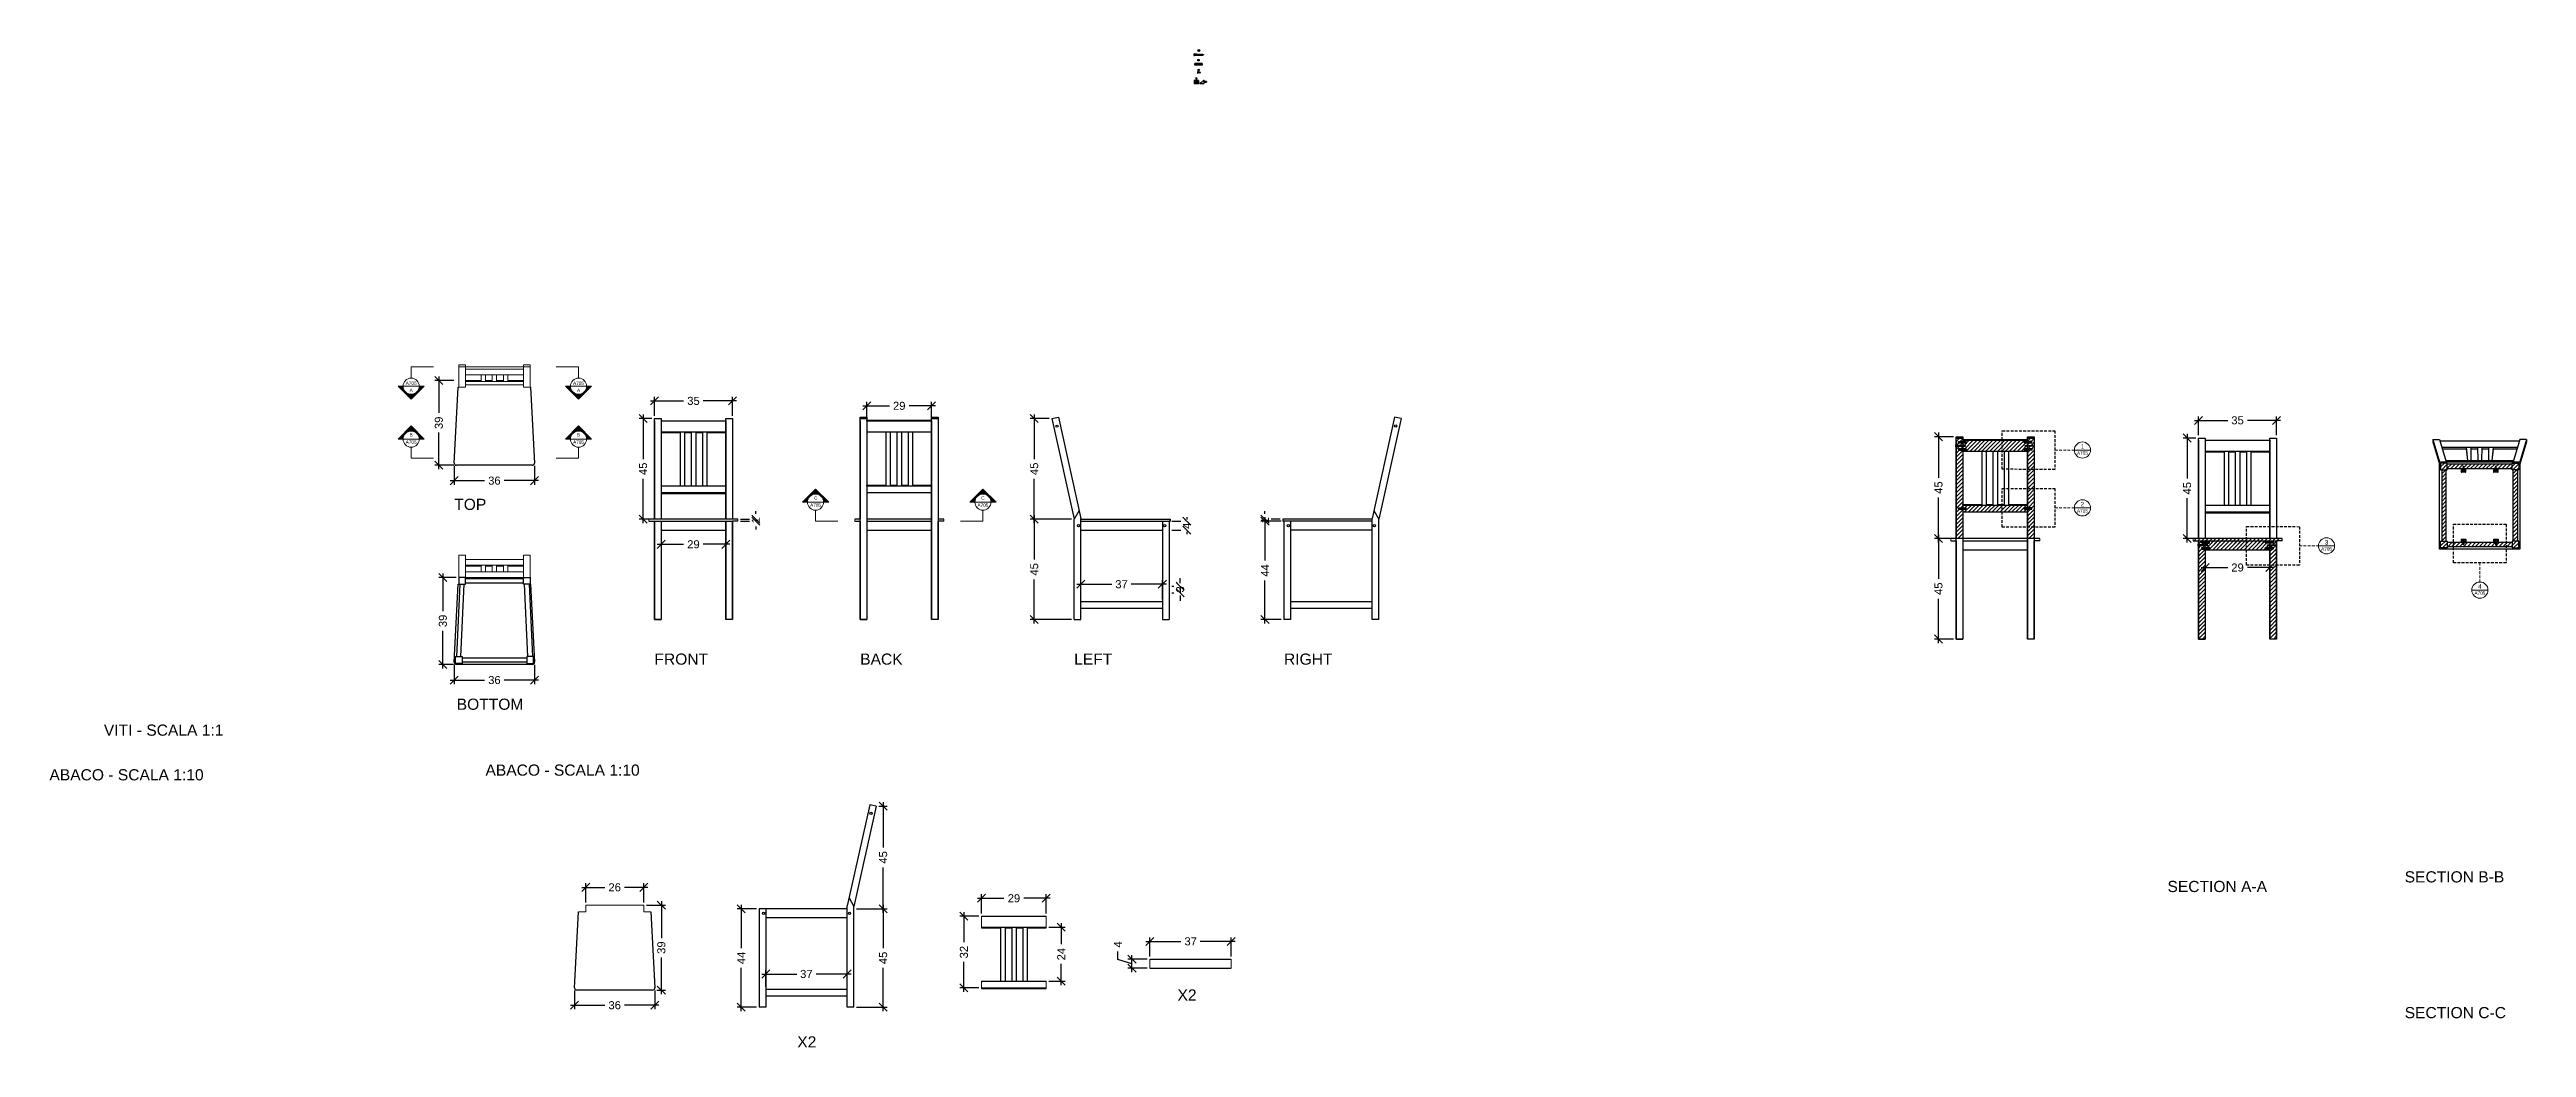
# Model space of a CAD drawing. Header units: inches. Extents: x -56 to 1054, y -93 to 354.
import ezdxf
from ezdxf.enums import TextEntityAlignment as Align

# ---------------------------------------------------------------- set-up
doc = ezdxf.new("R2010")
doc.units = ezdxf.units.IN
doc.header["$MEASUREMENT"] = 0
doc.linetypes.add('DASHED2', pattern=[0.375, 0.25, -0.125])
doc.layers.get('0').update_dxf_attribs({"lineweight": 30})
for name, color, linetype, lineweight in [('A-ANNO-SYMB', 3, 'Continuous', 18), ('quote', 7, 'Continuous', 20), ('RETINI', 7, 'Continuous', 20), ('Viti', 4, 'Continuous', 25)]:
    doc.layers.add(name, color=color, linetype=linetype, lineweight=lineweight)
doc.layers.add('G-ANNO-TEXT', color=3, linetype='Continuous')
doc.styles.add('ARIAL', font='Arial.ttf')
doc.styles.get("Standard").update_dxf_attribs({"font": 'Arial.ttf'})
doc.dimstyles.new('TICK_36', dxfattribs={"dimtxt": 3.6, "dimasz": 3.6, "dimexe": 1.8, "dimexo": 1.2, "dimgap": 1.8, "dimtad": 0, "dimdec": 0, "dimzin": 0, "dimdsep": 46, "dimtxsty": 'ARIAL', "dimblk": 'OBLIQUE', "dimcen": 1.8, "dimdle": 1.8, "dimclrd": 256, "dimclrt": 256, "dimadec": 0, "dimazin": 0, "dimtfac": 1, "dimtdec": 0, "dimtmove": 1, "dimatfit": 3, "dimldrblk": 'OPEN90', "dimfxl": 1, "dimtfill": 1, "dimtolj": 1, "dimtzin": 0, "dimarcsym": 0})
pattern_1 = [(45, (164.1227, 40.336), (-0.8838835, 0.8838835), [])]
pattern_2 = [(45, (228.3962, -6e-14), (-0.8838835, 0.8838835), [])]

msp = doc.modelspace()

# ---------------------------------------------------------------- texts
at = {"layer": 'A-ANNO-SYMB', "linetype": 'Continuous', "lineweight": 20}
for tag, text, p in [('A705', 'A', (106.1, 205.2)), ('A', 'A301', (106.1, 202)), ('A705', 'A', (181.1, 205.2)), ('A', 'A301', (181.1, 202)), ('A705', 'A', (106.1, 178.8)), ('B', 'A301', (106.1, 182.1)), ('A705', 'A', (181.1, 178.8)), ('B', 'A301', (181.1, 182.1)), ('A705', 'A', (287.3, 150.6)), ('C', 'A301', (287.4, 153.8)), ('A705', 'A', (362.3, 150.6)), ('C', 'A301', (362.3, 153.8))]:
    msp.add_attdef(tag, text=text, height=1.5, dxfattribs=at).set_placement(p, align=Align.TOP_CENTER)
at = {"layer": 'A-ANNO-SYMB', "linetype": 'Continuous'}
for tag, text, height, p in [('A705', 'A', 1.5, (855, 173.9)), ('1', 'A301', 2, (855, 177.1)), ('A705', 'A', 1.5, (855, 148)), ('2', 'A301', 2, (855, 151.3)), ('3', 'A301', 2, (964.4, 134.2)), ('A705', 'A', 1.5, (964.4, 131)), ('A705', 'A', 1.5, (1033.1, 111.2)), ('4', 'A301', 2, (1033.1, 114.4))]:
    msp.add_attdef(tag, text=text, height=height, dxfattribs=at).set_placement(p, align=Align.TOP_CENTER)
at = {"layer": 'G-ANNO-TEXT', "char_height": 5, "attachment_point": 1, "style": 'ARIAL'}
for s, width, insert in [('{\\fArial|b0|i0|c0|p0;TOP}', 9, (125.4, 152.7)), ('{\\fArial|b0|i0|c0|p0;FRONT}', 9, (215.1, 83.4)), ('{\\fArial|b0|i0|c0|p0;BACK}', 9, (307.3, 83.4)), ('{\\fArial|b0|i0|c0|p0;LEFT}', 9, (403.2, 83.4)), ('{\\fArial|b0|i0|c0|p0;RIGHT}', 9, (497.2, 83.4)), ('{\\fArial|b0|i0|c0|p0;BOTTOM}', 9, (126.5, 63.2)), ('{\\fArial|b0|i0|c0|p0;VITI - SCALA 1:1}', 77.001, (-31.6, 51.6)), ('{\\fArial|b0|i0|c0|p0;ABACO - SCALA 1:10}', 77.001, (139.4, 33.7)), ('{\\fArial|b0|i0|c0|p0;ABACO - SCALA 1:10}', 77.001, (-56, 31.6)), ('{\\fArial|b0|i0|c0|p0;SECTION A-A}', 44.99, (893.1, -18.4)), ('{\\fArial|b0|i0|c0|p0;SECTION B-B}', 44.99, (999.4, -14.1)), ('{\\fArial|b0|i0|c0|p0;X2}', 9, (449.5, -67)), ('{\\fArial|b0|i0|c0|p0;SECTION C-C}', 44.99, (999.4, -74.9)), ('{\\fArial|b0|i0|c0|p0;X2}', 9, (279.1, -88))]:
    msp.add_mtext_dynamic_manual_height_columns(s, width=width, gutter_width=2.5, heights=[0], dxfattribs=dict(at, insert=insert))

# ---------------------------------------------------------------- blocks, each defined once
blk = doc.blocks.new('_Oblique')
at = {"color": 0, "linetype": 'ByBlock', "lineweight": -2}
blk.add_line((-0.5, -0.5), (0.5, 0.5), dxfattribs=at)
blk = doc.blocks.new('*D8')
at = {"layer": 'quote', "lineweight": -2, "transparency": 16777216}
for p, q in [((385.3, 190.4), (385.3, 170.5)), ((385.3, 141.8), (385.3, 161.6))]:
    blk.add_line(p, q, dxfattribs=at)
at = {"layer": 'quote', "color": 0, "lineweight": -2, "transparency": 16777216}
for p, q in [((392, 188.6), (383.5, 188.6)), ((402, 143.6), (383.5, 143.6))]:
    blk.add_line(p, q, dxfattribs=at)
at = {"layer": 'quote', "lineweight": -2, "transparency": 16777216, "xscale": 3.6, "yscale": 3.6, "zscale": 3.6}
for p, rotation in [((385.3, 188.6), 90), ((385.3, 143.6), 270)]:
    blk.add_blockref('_Oblique', p, dxfattribs=dict(at, rotation=rotation))
at = {"layer": 'quote', "transparency": 16777216, "insert": (385.3, 166.1), "char_height": 3.6, "attachment_point": 5, "rotation": 90, "style": 'ARIAL', "bg_fill": 3, "box_fill_scale": 1.25, "bg_fill_color": 256, "bg_fill_true_color": 13158600, "bg_fill_transparency": 0}
blk.add_mtext('\\A1;45', dxfattribs=at)
blk = doc.blocks.new('_Open90')
at = {"color": 0, "linetype": 'ByBlock', "lineweight": -2}
for p, q in [((0, 0), (-1, 0)), ((-0.5, 0.5), (0, 0)), ((0, 0), (-0.5, -0.5))]:
    blk.add_line(p, q, dxfattribs=at)
blk = doc.blocks.new('*D9')
at = {"layer": 'quote', "lineweight": -2, "transparency": 16777216}
for p, q in [((385.3, 145.4), (385.3, 125.5)), ((385.3, 96.8), (385.3, 116.6))]:
    blk.add_line(p, q, dxfattribs=at)
at = {"layer": 'quote', "color": 0, "lineweight": -2, "transparency": 16777216}
for p, q in [((402, 143.6), (383.5, 143.6)), ((402, 98.6), (383.5, 98.6))]:
    blk.add_line(p, q, dxfattribs=at)
at = {"layer": 'quote', "lineweight": -2, "transparency": 16777216, "xscale": 3.6, "yscale": 3.6, "zscale": 3.6}
for p, rotation in [((385.3, 143.6), 90), ((385.3, 98.6), 270)]:
    blk.add_blockref('_Oblique', p, dxfattribs=dict(at, rotation=rotation))
at = {"layer": 'quote', "transparency": 16777216, "insert": (385.3, 121.1), "char_height": 3.6, "attachment_point": 5, "rotation": 90, "style": 'ARIAL', "bg_fill": 3, "box_fill_scale": 1.25, "bg_fill_color": 256, "bg_fill_true_color": 13158600, "bg_fill_transparency": 0}
blk.add_mtext('\\A1;45', dxfattribs=at)
blk = doc.blocks.new('*U2')
blk.add_lwpolyline([(0.1, -0.2), (0.1, 0), (0, 0.1), (0, 0), (0.1, -0.2), (0.1, -0.2), (0.1, -0.2)])
blk = doc.blocks.new('*U3')
at = {"color": 0, "linetype": 'ByBlock', "lineweight": -2, "transparency": 16777216}
for p in [(40.3, 254.8), (40.4, 254.8), (40.5, 254.8), (40.7, 254.8), (40.8, 254.8), (40.9, 254.8)]:
    blk.add_blockref('*U2', p, dxfattribs=at)
blk = doc.blocks.new('109049')
for p, q in [((40.1, 240.1), (40.1, 239.8)), ((40.4, 240.3), (40.3, 240.3)), ((40.4, 239.6), (40.3, 239.6)), ((40.5, 240.2), (40.5, 239.6)), ((40.5, 240), (40.5, 240)), ((40.6, 239.8), (40.5, 239.8)), ((40.6, 240), (40.6, 240)), ((40.7, 239.8), (40.6, 239.8)), ((40.8, 240), (40.7, 240)), ((40.8, 239.8), (40.7, 239.8)), ((40.9, 240), (40.8, 240)), ((40.9, 239.8), (40.8, 239.8)), ((41, 240), (40.9, 240)), ((41, 239.8), (40.9, 239.8)), ((41.1, 240), (41, 240)), ((41.2, 240), (41.1, 240)), ((41.1, 239.8), (41.1, 239.8)), ((41.2, 239.8), (41.2, 239.8)), ((41.3, 240), (41.3, 240)), ((41.4, 239.9), (41.3, 240)), ((41.3, 240), (41.4, 240)), ((41.4, 239.9), (41.3, 239.9)), ((41.4, 240), (41.5, 239.9)), ((41.4, 240), (41.4, 240)), ((41.4, 240), (41.4, 239.9)), ((41.5, 239.9), (41.4, 239.9)), ((41.4, 239.9), (41.4, 239.8)), ((41.4, 239.8), (41.4, 239.9))]:
    blk.add_line(p, q)
blk.add_lwpolyline([(41.3, 239.8), (41.2, 240), (41.2, 240.1), (41.3, 240), (41.3, 239.8), (41.3, 239.8), (41.3, 239.8)])
for centre, radius, start, end in [((40.3, 240.1), 0.2, 107.545, 180), ((40.3, 239.8), 0.2, 180, 252.455), ((40.4, 240), 0.332, 96.8818, 107.545), ((40.4, 239.9), 0.332, 252.455, 263.1182), ((40.4, 240.2), 0.05, 0, 90), ((40.4, 239.6), 0.05, 270, 0), ((41.2, 240), 0.2, 270, 277.372), ((41.2, 239.8), 0.2, 63.4349, 82.7142), ((41.2, 240), 0.2, 287.2449, 296.5651)]:
    blk.add_arc(centre, radius, start, end)
blk.add_blockref('*U3', (0.2, -14.7))
blk = doc.blocks.new('b')
for p, q in [((585.9, 49.5), (587.8, 49.5)), ((585.9, 49.4), (585.9, 48)), ((585.9, 48), (587.8, 48)), ((587.9, 48), (587.9, 49.4))]:
    blk.add_line(p, q)
for centre, start, end in [((585.9, 49.4), 90, 180), ((585.9, 48), 180, 270), ((587.8, 49.4), 0, 90), ((587.8, 48), 270, 0)]:
    blk.add_arc(centre, 0.05, start, end)
blk = doc.blocks.new('*D10')
at = {"layer": 'quote', "lineweight": -2, "transparency": 16777216}
for p, q in [((488.7, 143.6), (488.7, 147.2)), ((488.7, 142.6), (488.7, 139))]:
    blk.add_line(p, q, dxfattribs=at)
at = {"layer": 'quote', "color": 0, "lineweight": -2, "transparency": 16777216}
for p, q in [((495.5, 143.6), (486.9, 143.6)), ((495.5, 142.6), (486.9, 142.6))]:
    blk.add_line(p, q, dxfattribs=at)
at = {"layer": 'quote', "transparency": 16777216, "insert": (488.7, 143.1), "char_height": 3.6, "attachment_point": 5, "rotation": 90, "style": 'ARIAL', "bg_fill": 3, "box_fill_scale": 1.25, "bg_fill_color": 256, "bg_fill_true_color": 13158600, "bg_fill_transparency": 0}
blk.add_mtext('\\A1;1', dxfattribs=at)
at = {"layer": 'quote', "lineweight": -2, "transparency": 16777216}
blk.add_line((488.7, 143.6), (488.7, 142.6), dxfattribs=at)
at = {"layer": 'quote', "lineweight": -2, "transparency": 16777216, "xscale": 3.6, "yscale": 3.6, "zscale": 3.6}
for p, rotation in [((488.7, 143.6), 270), ((488.7, 142.6), 90)]:
    blk.add_blockref('_Oblique', p, dxfattribs=dict(at, rotation=rotation))
blk = doc.blocks.new('*D11')
at = {"layer": 'quote', "lineweight": -2, "transparency": 16777216}
for p, q in [((488.7, 144.4), (488.7, 125)), ((488.7, 96.8), (488.7, 116.1))]:
    blk.add_line(p, q, dxfattribs=at)
at = {"layer": 'quote', "color": 0, "lineweight": -2, "transparency": 16777216}
for p, q in [((496, 142.6), (486.9, 142.6)), ((496, 98.6), (486.9, 98.6))]:
    blk.add_line(p, q, dxfattribs=at)
at = {"layer": 'quote', "lineweight": -2, "transparency": 16777216, "xscale": 3.6, "yscale": 3.6, "zscale": 3.6}
for p, rotation in [((488.7, 142.6), 90), ((488.7, 98.6), 270)]:
    blk.add_blockref('_Oblique', p, dxfattribs=dict(at, rotation=rotation))
at = {"layer": 'quote', "transparency": 16777216, "insert": (488.7, 120.6), "char_height": 3.6, "attachment_point": 5, "rotation": 90, "style": 'ARIAL', "bg_fill": 3, "box_fill_scale": 1.25, "bg_fill_color": 256, "bg_fill_true_color": 13158600, "bg_fill_transparency": 0}
blk.add_mtext('\\A1;44', dxfattribs=at)
blk = doc.blocks.new('*D12')
at = {"layer": 'quote', "lineweight": -2, "transparency": 16777216}
blk.add_line((453.7, 144.4), (453.7, 136.8), dxfattribs=at)
at = {"layer": 'quote', "color": 0, "lineweight": -2, "transparency": 16777216}
for p, q in [((446.9, 142.6), (455.5, 142.6)), ((446.9, 138.6), (455.5, 138.6))]:
    blk.add_line(p, q, dxfattribs=at)
at = {"layer": 'quote', "transparency": 16777216, "insert": (453.7, 140.6), "char_height": 3.6, "attachment_point": 5, "rotation": 90, "style": 'ARIAL', "bg_fill": 3, "box_fill_scale": 1.25, "bg_fill_color": 256, "bg_fill_true_color": 13158600, "bg_fill_transparency": 0}
blk.add_mtext('\\A1;4', dxfattribs=at)
at = {"layer": 'quote', "lineweight": -2, "transparency": 16777216, "xscale": 3.6, "yscale": 3.6, "zscale": 3.6}
for p, rotation in [((453.7, 142.6), 90), ((453.7, 138.6), 270)]:
    blk.add_blockref('_Oblique', p, dxfattribs=dict(at, rotation=rotation))
blk = doc.blocks.new('*D13')
at = {"layer": 'quote', "color": 0, "lineweight": -2, "transparency": 16777216}
for p, q in [((446.9, 113.6), (452.5, 113.6)), ((446.9, 110.6), (452.5, 110.6))]:
    blk.add_line(p, q, dxfattribs=at)
at = {"layer": 'quote', "lineweight": -2, "transparency": 16777216}
for p, q in [((450.7, 113.6), (450.7, 117.2)), ((450.7, 110.6), (450.7, 107))]:
    blk.add_line(p, q, dxfattribs=at)
at = {"layer": 'quote', "transparency": 16777216, "insert": (450.7, 112.1), "char_height": 3.6, "attachment_point": 5, "rotation": 90, "style": 'ARIAL', "bg_fill": 3, "box_fill_scale": 1.25, "bg_fill_color": 256, "bg_fill_true_color": 13158600, "bg_fill_transparency": 0}
blk.add_mtext('\\A1;3', dxfattribs=at)
at = {"layer": 'quote', "lineweight": -2, "transparency": 16777216}
blk.add_line((450.7, 113.6), (450.7, 110.6), dxfattribs=at)
at = {"layer": 'quote', "lineweight": -2, "transparency": 16777216, "xscale": 3.6, "yscale": 3.6, "zscale": 3.6}
for p, rotation in [((450.7, 113.6), 270), ((450.7, 110.6), 90)]:
    blk.add_blockref('_Oblique', p, dxfattribs=dict(at, rotation=rotation))
blk = doc.blocks.new('*D14')
at = {"layer": 'quote', "color": 0, "lineweight": -2, "transparency": 16777216}
for p, q in [((125.4, 167.5), (125.4, 159)), ((161.4, 167.5), (161.4, 159))]:
    blk.add_line(p, q, dxfattribs=at)
at = {"layer": 'quote', "lineweight": -2, "transparency": 16777216}
for p, q in [((123.6, 160.8), (139, 160.8)), ((163.2, 160.8), (147.7, 160.8))]:
    blk.add_line(p, q, dxfattribs=at)
at = {"layer": 'quote', "lineweight": -2, "transparency": 16777216, "xscale": 3.6, "yscale": 3.6, "zscale": 3.6, "rotation": 180}
blk.add_blockref('_Oblique', (125.4, 160.8), dxfattribs=at)
at = {"layer": 'quote', "lineweight": -2, "transparency": 16777216, "xscale": 3.6, "yscale": 3.6, "zscale": 3.6}
blk.add_blockref('_Oblique', (161.4, 160.8), dxfattribs=at)
at = {"layer": 'quote', "transparency": 16777216, "insert": (143.4, 160.8), "char_height": 3.6, "attachment_point": 5, "style": 'ARIAL', "bg_fill": 3, "box_fill_scale": 1.25, "bg_fill_color": 256, "bg_fill_true_color": 13158600, "bg_fill_transparency": 0}
blk.add_mtext('\\A1;36', dxfattribs=at)
blk = doc.blocks.new('*D15')
at = {"layer": 'quote', "color": 0, "lineweight": -2, "transparency": 16777216}
for p, q in [((125.4, 78.3), (125.4, 69.7)), ((161.4, 78.3), (161.4, 69.7))]:
    blk.add_line(p, q, dxfattribs=at)
at = {"layer": 'quote', "lineweight": -2, "transparency": 16777216}
for p, q in [((123.6, 71.5), (139, 71.5)), ((163.2, 71.5), (147.7, 71.5))]:
    blk.add_line(p, q, dxfattribs=at)
at = {"layer": 'quote', "lineweight": -2, "transparency": 16777216, "xscale": 3.6, "yscale": 3.6, "zscale": 3.6, "rotation": 180}
blk.add_blockref('_Oblique', (125.4, 71.5), dxfattribs=at)
at = {"layer": 'quote', "lineweight": -2, "transparency": 16777216, "xscale": 3.6, "yscale": 3.6, "zscale": 3.6}
blk.add_blockref('_Oblique', (161.4, 71.5), dxfattribs=at)
at = {"layer": 'quote', "transparency": 16777216, "insert": (143.4, 71.5), "char_height": 3.6, "attachment_point": 5, "style": 'ARIAL', "bg_fill": 3, "box_fill_scale": 1.25, "bg_fill_color": 256, "bg_fill_true_color": 13158600, "bg_fill_transparency": 0}
blk.add_mtext('\\A1;36', dxfattribs=at)
blk = doc.blocks.new('*D16')
at = {"layer": 'quote', "color": 0, "lineweight": -2, "transparency": 16777216}
for p, q in [((126.2, 117.5), (118.5, 117.5)), ((125, 78.5), (118.5, 78.5))]:
    blk.add_line(p, q, dxfattribs=at)
at = {"layer": 'quote', "lineweight": -2, "transparency": 16777216}
for p, q in [((120.3, 119.3), (120.3, 102.3)), ((120.3, 76.7), (120.3, 93.6))]:
    blk.add_line(p, q, dxfattribs=at)
at = {"layer": 'quote', "lineweight": -2, "transparency": 16777216, "xscale": 3.6, "yscale": 3.6, "zscale": 3.6}
for p, rotation in [((120.3, 117.5), 90), ((120.3, 78.5), 270)]:
    blk.add_blockref('_Oblique', p, dxfattribs=dict(at, rotation=rotation))
at = {"layer": 'quote', "transparency": 16777216, "insert": (120.3, 98), "char_height": 3.6, "attachment_point": 5, "rotation": 90, "style": 'ARIAL', "bg_fill": 3, "box_fill_scale": 1.25, "bg_fill_color": 256, "bg_fill_true_color": 13158600, "bg_fill_transparency": 0}
blk.add_mtext('\\A1;39', dxfattribs=at)
blk = doc.blocks.new('*D17')
at = {"layer": 'quote', "color": 0, "lineweight": -2, "transparency": 16777216}
for p, q in [((125.2, 205.7), (116.7, 205.7)), ((125.2, 167.7), (116.7, 167.7))]:
    blk.add_line(p, q, dxfattribs=at)
at = {"layer": 'quote', "lineweight": -2, "transparency": 16777216}
for p, q in [((118.5, 207.5), (118.5, 191.1)), ((118.5, 165.9), (118.5, 182.4))]:
    blk.add_line(p, q, dxfattribs=at)
at = {"layer": 'quote', "lineweight": -2, "transparency": 16777216, "xscale": 3.6, "yscale": 3.6, "zscale": 3.6}
for p, rotation in [((118.5, 205.7), 90), ((118.5, 167.7), 270)]:
    blk.add_blockref('_Oblique', p, dxfattribs=dict(at, rotation=rotation))
at = {"layer": 'quote', "transparency": 16777216, "insert": (118.5, 186.7), "char_height": 3.6, "attachment_point": 5, "rotation": 90, "style": 'ARIAL', "bg_fill": 3, "box_fill_scale": 1.25, "bg_fill_color": 256, "bg_fill_true_color": 13158600, "bg_fill_transparency": 0}
blk.add_mtext('\\A1;39', dxfattribs=at)
blk = doc.blocks.new('*D18')
at = {"layer": 'quote', "lineweight": -2, "transparency": 16777216}
for p, q in [((213.3, 196.5), (228.2, 196.5)), ((251.9, 196.5), (237, 196.5))]:
    blk.add_line(p, q, dxfattribs=at)
at = {"layer": 'quote', "color": 0, "lineweight": -2, "transparency": 16777216}
for p, q in [((215.1, 189.8), (215.1, 198.3)), ((250.1, 189.8), (250.1, 198.3))]:
    blk.add_line(p, q, dxfattribs=at)
at = {"layer": 'quote', "lineweight": -2, "transparency": 16777216, "xscale": 3.6, "yscale": 3.6, "zscale": 3.6, "rotation": 180}
blk.add_blockref('_Oblique', (215.1, 196.5), dxfattribs=at)
at = {"layer": 'quote', "lineweight": -2, "transparency": 16777216, "xscale": 3.6, "yscale": 3.6, "zscale": 3.6}
blk.add_blockref('_Oblique', (250.1, 196.5), dxfattribs=at)
at = {"layer": 'quote', "transparency": 16777216, "insert": (232.6, 196.5), "char_height": 3.6, "attachment_point": 5, "style": 'ARIAL', "bg_fill": 3, "box_fill_scale": 1.25, "bg_fill_color": 256, "bg_fill_true_color": 13158600, "bg_fill_transparency": 0}
blk.add_mtext('\\A1;35', dxfattribs=at)
blk = doc.blocks.new('*D19')
at = {"layer": 'quote', "lineweight": -2, "transparency": 16777216}
for p, q in [((210, 190.4), (210, 170.5)), ((210, 141.8), (210, 161.6))]:
    blk.add_line(p, q, dxfattribs=at)
at = {"layer": 'quote', "color": 0, "lineweight": -2, "transparency": 16777216}
for p, q in [((213.9, 188.6), (208.2, 188.6)), ((213.9, 143.6), (208.2, 143.6))]:
    blk.add_line(p, q, dxfattribs=at)
at = {"layer": 'quote', "lineweight": -2, "transparency": 16777216, "xscale": 3.6, "yscale": 3.6, "zscale": 3.6}
for p, rotation in [((210, 188.6), 90), ((210, 143.6), 270)]:
    blk.add_blockref('_Oblique', p, dxfattribs=dict(at, rotation=rotation))
at = {"layer": 'quote', "transparency": 16777216, "insert": (210, 166.1), "char_height": 3.6, "attachment_point": 5, "rotation": 90, "style": 'ARIAL', "bg_fill": 3, "box_fill_scale": 1.25, "bg_fill_color": 256, "bg_fill_true_color": 13158600, "bg_fill_transparency": 0}
blk.add_mtext('\\A1;45', dxfattribs=at)
blk = doc.blocks.new('*D20')
at = {"layer": 'quote', "lineweight": -2, "transparency": 16777216}
for p, q in [((308.5, 194.3), (320.4, 194.3)), ((341.1, 194.3), (329.3, 194.3))]:
    blk.add_line(p, q, dxfattribs=at)
at = {"layer": 'quote', "color": 0, "lineweight": -2, "transparency": 16777216}
for p, q in [((310.3, 189.1), (310.3, 196.1)), ((339.3, 189.1), (339.3, 196.1))]:
    blk.add_line(p, q, dxfattribs=at)
at = {"layer": 'quote', "lineweight": -2, "transparency": 16777216, "xscale": 3.6, "yscale": 3.6, "zscale": 3.6, "rotation": 180}
blk.add_blockref('_Oblique', (310.3, 194.3), dxfattribs=at)
at = {"layer": 'quote', "lineweight": -2, "transparency": 16777216, "xscale": 3.6, "yscale": 3.6, "zscale": 3.6}
blk.add_blockref('_Oblique', (339.3, 194.3), dxfattribs=at)
at = {"layer": 'quote', "transparency": 16777216, "insert": (324.8, 194.3), "char_height": 3.6, "attachment_point": 5, "style": 'ARIAL', "bg_fill": 3, "box_fill_scale": 1.25, "bg_fill_color": 256, "bg_fill_true_color": 13158600, "bg_fill_transparency": 0}
blk.add_mtext('\\A1;29', dxfattribs=at)
blk = doc.blocks.new('*D21')
at = {"layer": 'quote', "lineweight": -2, "transparency": 16777216}
for p, q in [((260.5, 143.6), (260.5, 147.2)), ((260.5, 142.6), (260.5, 139))]:
    blk.add_line(p, q, dxfattribs=at)
at = {"layer": 'quote', "color": 0, "lineweight": -2, "transparency": 16777216}
for p, q in [((253.7, 143.6), (262.3, 143.6)), ((253.7, 142.6), (262.3, 142.6))]:
    blk.add_line(p, q, dxfattribs=at)
at = {"layer": 'quote', "transparency": 16777216, "insert": (260.5, 143.1), "char_height": 3.6, "attachment_point": 5, "rotation": 90, "style": 'ARIAL', "bg_fill": 3, "box_fill_scale": 1.25, "bg_fill_color": 256, "bg_fill_true_color": 13158600, "bg_fill_transparency": 0}
blk.add_mtext('\\A1;1', dxfattribs=at)
at = {"layer": 'quote', "lineweight": -2, "transparency": 16777216}
blk.add_line((260.5, 143.6), (260.5, 142.6), dxfattribs=at)
at = {"layer": 'quote', "lineweight": -2, "transparency": 16777216, "xscale": 3.6, "yscale": 3.6, "zscale": 3.6}
for p, rotation in [((260.5, 143.6), 270), ((260.5, 142.6), 90)]:
    blk.add_blockref('_Oblique', p, dxfattribs=dict(at, rotation=rotation))
blk = doc.blocks.new('*D22')
at = {"layer": 'quote', "color": 0, "lineweight": -2, "transparency": 16777216}
for p, q in [((218.1, 137.4), (218.1, 130.5)), ((247.1, 137.4), (247.1, 130.5))]:
    blk.add_line(p, q, dxfattribs=at)
at = {"layer": 'quote', "lineweight": -2, "transparency": 16777216}
for p, q in [((216.3, 132.3), (228.2, 132.3)), ((248.9, 132.3), (237, 132.3))]:
    blk.add_line(p, q, dxfattribs=at)
at = {"layer": 'quote', "lineweight": -2, "transparency": 16777216, "xscale": 3.6, "yscale": 3.6, "zscale": 3.6, "rotation": 180}
blk.add_blockref('_Oblique', (218.1, 132.3), dxfattribs=at)
at = {"layer": 'quote', "lineweight": -2, "transparency": 16777216, "xscale": 3.6, "yscale": 3.6, "zscale": 3.6}
blk.add_blockref('_Oblique', (247.1, 132.3), dxfattribs=at)
at = {"layer": 'quote', "transparency": 16777216, "insert": (232.6, 132.3), "char_height": 3.6, "attachment_point": 5, "style": 'ARIAL', "bg_fill": 3, "box_fill_scale": 1.25, "bg_fill_color": 256, "bg_fill_true_color": 13158600, "bg_fill_transparency": 0}
blk.add_mtext('\\A1;29', dxfattribs=at)
blk = doc.blocks.new('*D24')
at = {"layer": 'quote', "color": 0, "lineweight": -2, "transparency": 16777216}
for p, q in [((211.5, -29.3), (220, -29.3)), ((216.2, -67.3), (220, -67.3))]:
    blk.add_line(p, q, dxfattribs=at)
at = {"layer": 'quote', "lineweight": -2, "transparency": 16777216}
for p, q in [((218.2, -27.5), (218.2, -44)), ((218.2, -69.1), (218.2, -52.7))]:
    blk.add_line(p, q, dxfattribs=at)
at = {"layer": 'quote', "lineweight": -2, "transparency": 16777216, "xscale": 3.6, "yscale": 3.6, "zscale": 3.6}
for p, rotation in [((218.2, -29.3), 90), ((218.2, -67.3), 270)]:
    blk.add_blockref('_Oblique', p, dxfattribs=dict(at, rotation=rotation))
at = {"layer": 'quote', "transparency": 16777216, "insert": (218.2, -48.3), "char_height": 3.6, "attachment_point": 5, "rotation": 90, "style": 'ARIAL', "bg_fill": 3, "box_fill_scale": 1.25, "bg_fill_color": 256, "bg_fill_true_color": 13158600, "bg_fill_transparency": 0}
blk.add_mtext('\\A1;39', dxfattribs=at)
blk = doc.blocks.new('*D25')
at = {"layer": 'quote', "lineweight": -2, "transparency": 16777216}
for p, q in [((177.5, -74.1), (192.9, -74.1)), ((217.1, -74.1), (201.7, -74.1))]:
    blk.add_line(p, q, dxfattribs=at)
at = {"layer": 'quote', "color": 0, "lineweight": -2, "transparency": 16777216}
for p, q in [((179.3, -67.5), (179.3, -75.9)), ((215.3, -67.5), (215.3, -75.9))]:
    blk.add_line(p, q, dxfattribs=at)
at = {"layer": 'quote', "lineweight": -2, "transparency": 16777216, "xscale": 3.6, "yscale": 3.6, "zscale": 3.6, "rotation": 180}
blk.add_blockref('_Oblique', (179.3, -74.1), dxfattribs=at)
at = {"layer": 'quote', "lineweight": -2, "transparency": 16777216, "xscale": 3.6, "yscale": 3.6, "zscale": 3.6}
blk.add_blockref('_Oblique', (215.3, -74.1), dxfattribs=at)
at = {"layer": 'quote', "transparency": 16777216, "insert": (197.3, -74.1), "char_height": 3.6, "attachment_point": 5, "style": 'ARIAL', "bg_fill": 3, "box_fill_scale": 1.25, "bg_fill_color": 256, "bg_fill_true_color": 13158600, "bg_fill_transparency": 0}
blk.add_mtext('\\A1;36', dxfattribs=at)
blk = doc.blocks.new('*D26')
at = {"layer": 'quote', "color": 0, "lineweight": -2, "transparency": 16777216}
for p, q in [((260.8, -30.9), (252.2, -30.9)), ((260.8, -74.9), (252.2, -74.9))]:
    blk.add_line(p, q, dxfattribs=at)
at = {"layer": 'quote', "lineweight": -2, "transparency": 16777216}
for p, q in [((254, -29.1), (254, -48.5)), ((254, -76.7), (254, -57.4))]:
    blk.add_line(p, q, dxfattribs=at)
at = {"layer": 'quote', "lineweight": -2, "transparency": 16777216, "xscale": 3.6, "yscale": 3.6, "zscale": 3.6}
for p, rotation in [((254, -30.9), 90), ((254, -74.9), 270)]:
    blk.add_blockref('_Oblique', p, dxfattribs=dict(at, rotation=rotation))
at = {"layer": 'quote', "transparency": 16777216, "insert": (254, -52.9), "char_height": 3.6, "attachment_point": 5, "rotation": 90, "style": 'ARIAL', "bg_fill": 3, "box_fill_scale": 1.25, "bg_fill_color": 256, "bg_fill_true_color": 13158600, "bg_fill_transparency": 0}
blk.add_mtext('\\A1;44', dxfattribs=at)
blk = doc.blocks.new('*D27')
at = {"layer": 'quote', "lineweight": -2, "transparency": 16777216}
for p, q in [((263.2, -60.1), (278.9, -60.1)), ((303.3, -60.1), (287.6, -60.1))]:
    blk.add_line(p, q, dxfattribs=at)
at = {"layer": 'quote', "color": 0, "lineweight": -2, "transparency": 16777216}
for p, q in [((265, -65.7), (265, -58.3)), ((301.5, -65.7), (301.5, -58.3))]:
    blk.add_line(p, q, dxfattribs=at)
at = {"layer": 'quote', "lineweight": -2, "transparency": 16777216, "xscale": 3.6, "yscale": 3.6, "zscale": 3.6, "rotation": 180}
blk.add_blockref('_Oblique', (265, -60.1), dxfattribs=at)
at = {"layer": 'quote', "lineweight": -2, "transparency": 16777216, "xscale": 3.6, "yscale": 3.6, "zscale": 3.6}
blk.add_blockref('_Oblique', (301.5, -60.1), dxfattribs=at)
at = {"layer": 'quote', "transparency": 16777216, "insert": (283.2, -60.1), "char_height": 3.6, "attachment_point": 5, "style": 'ARIAL', "bg_fill": 3, "box_fill_scale": 1.25, "bg_fill_color": 256, "bg_fill_true_color": 13158600, "bg_fill_transparency": 0}
blk.add_mtext('\\A1;37', dxfattribs=at)
blk = doc.blocks.new('*D28')
at = {"layer": 'quote', "color": 0, "lineweight": -2, "transparency": 16777216}
for p, q in [((315.7, 15.1), (319.4, 15.1)), ((315.7, -30.9), (319.4, -30.9))]:
    blk.add_line(p, q, dxfattribs=at)
at = {"layer": 'quote', "lineweight": -2, "transparency": 16777216}
for p, q in [((317.6, 16.9), (317.6, -3.5)), ((317.6, -32.7), (317.6, -12.4))]:
    blk.add_line(p, q, dxfattribs=at)
at = {"layer": 'quote', "lineweight": -2, "transparency": 16777216, "xscale": 3.6, "yscale": 3.6, "zscale": 3.6}
for p, rotation in [((317.6, 15.1), 90), ((317.6, -30.9), 270)]:
    blk.add_blockref('_Oblique', p, dxfattribs=dict(at, rotation=rotation))
at = {"layer": 'quote', "transparency": 16777216, "insert": (317.6, -7.9), "char_height": 3.6, "attachment_point": 5, "rotation": 90, "style": 'ARIAL', "bg_fill": 3, "box_fill_scale": 1.25, "bg_fill_color": 256, "bg_fill_true_color": 13158600, "bg_fill_transparency": 0}
blk.add_mtext('\\A1;45', dxfattribs=at)
blk = doc.blocks.new('*D29')
at = {"layer": 'quote', "color": 0, "lineweight": -2, "transparency": 16777216}
for p, q in [((305.7, -30.9), (319.4, -30.9)), ((305.7, -74.9), (319.4, -74.9))]:
    blk.add_line(p, q, dxfattribs=at)
at = {"layer": 'quote', "lineweight": -2, "transparency": 16777216}
for p, q in [((317.6, -29.1), (317.6, -48.5)), ((317.6, -76.7), (317.6, -57.4))]:
    blk.add_line(p, q, dxfattribs=at)
at = {"layer": 'quote', "lineweight": -2, "transparency": 16777216, "xscale": 3.6, "yscale": 3.6, "zscale": 3.6}
for p, rotation in [((317.6, -30.9), 90), ((317.6, -74.9), 270)]:
    blk.add_blockref('_Oblique', p, dxfattribs=dict(at, rotation=rotation))
at = {"layer": 'quote', "transparency": 16777216, "insert": (317.6, -52.9), "char_height": 3.6, "attachment_point": 5, "rotation": 90, "style": 'ARIAL', "bg_fill": 3, "box_fill_scale": 1.25, "bg_fill_color": 256, "bg_fill_true_color": 13158600, "bg_fill_transparency": 0}
blk.add_mtext('\\A1;45', dxfattribs=at)
blk = doc.blocks.new('*D30')
at = {"layer": 'quote', "lineweight": -2, "transparency": 16777216}
for p, q in [((404.4, 114.4), (420.1, 114.4)), ((444.5, 114.4), (428.8, 114.4))]:
    blk.add_line(p, q, dxfattribs=at)
at = {"layer": 'quote', "color": 0, "lineweight": -2, "transparency": 16777216}
for p, q in [((406.2, 107.8), (406.2, 116.2)), ((442.7, 107.8), (442.7, 116.2))]:
    blk.add_line(p, q, dxfattribs=at)
at = {"layer": 'quote', "lineweight": -2, "transparency": 16777216, "xscale": 3.6, "yscale": 3.6, "zscale": 3.6, "rotation": 180}
blk.add_blockref('_Oblique', (406.2, 114.4), dxfattribs=at)
at = {"layer": 'quote', "lineweight": -2, "transparency": 16777216, "xscale": 3.6, "yscale": 3.6, "zscale": 3.6}
blk.add_blockref('_Oblique', (442.7, 114.4), dxfattribs=at)
at = {"layer": 'quote', "transparency": 16777216, "insert": (424.4, 114.4), "char_height": 3.6, "attachment_point": 5, "style": 'ARIAL', "bg_fill": 3, "box_fill_scale": 1.25, "bg_fill_color": 256, "bg_fill_true_color": 13158600, "bg_fill_transparency": 0}
blk.add_mtext('\\A1;37', dxfattribs=at)
blk = doc.blocks.new('*D31')
at = {"layer": 'quote', "lineweight": -2, "transparency": 16777216}
for p, q in [((359.9, -26.2), (371.7, -26.2)), ((392.5, -26.2), (380.6, -26.2))]:
    blk.add_line(p, q, dxfattribs=at)
at = {"layer": 'quote', "color": 0, "lineweight": -2, "transparency": 16777216}
for p, q in [((361.7, -33), (361.7, -24.4)), ((390.7, -33), (390.7, -24.4))]:
    blk.add_line(p, q, dxfattribs=at)
at = {"layer": 'quote', "lineweight": -2, "transparency": 16777216, "xscale": 3.6, "yscale": 3.6, "zscale": 3.6, "rotation": 180}
blk.add_blockref('_Oblique', (361.7, -26.2), dxfattribs=at)
at = {"layer": 'quote', "lineweight": -2, "transparency": 16777216, "xscale": 3.6, "yscale": 3.6, "zscale": 3.6}
blk.add_blockref('_Oblique', (390.7, -26.2), dxfattribs=at)
at = {"layer": 'quote', "transparency": 16777216, "insert": (376.2, -26.2), "char_height": 3.6, "attachment_point": 5, "style": 'ARIAL', "bg_fill": 3, "box_fill_scale": 1.25, "bg_fill_color": 256, "bg_fill_true_color": 13158600, "bg_fill_transparency": 0}
blk.add_mtext('\\A1;29', dxfattribs=at)
blk = doc.blocks.new('*D32')
at = {"layer": 'quote', "lineweight": -2, "transparency": 16777216}
for p, q in [((353.8, -32.4), (353.8, -45.9)), ((353.8, -68.1), (353.8, -54.6))]:
    blk.add_line(p, q, dxfattribs=at)
at = {"layer": 'quote', "color": 0, "lineweight": -2, "transparency": 16777216}
for p, q in [((360.5, -34.2), (352, -34.2)), ((360.5, -66.3), (352, -66.3))]:
    blk.add_line(p, q, dxfattribs=at)
at = {"layer": 'quote', "lineweight": -2, "transparency": 16777216, "xscale": 3.6, "yscale": 3.6, "zscale": 3.6}
for p, rotation in [((353.8, -34.2), 90), ((353.8, -66.3), 270)]:
    blk.add_blockref('_Oblique', p, dxfattribs=dict(at, rotation=rotation))
at = {"layer": 'quote', "transparency": 16777216, "insert": (353.8, -50.3), "char_height": 3.6, "attachment_point": 5, "rotation": 90, "style": 'ARIAL', "bg_fill": 3, "box_fill_scale": 1.25, "bg_fill_color": 256, "bg_fill_true_color": 13158600, "bg_fill_transparency": 0}
blk.add_mtext('\\A1;32', dxfattribs=at)
blk = doc.blocks.new('*D33')
at = {"layer": 'quote', "color": 0, "lineweight": -2, "transparency": 16777216}
for p, q in [((391.9, -39.1), (399.2, -39.1)), ((391.9, -63.3), (399.2, -63.3))]:
    blk.add_line(p, q, dxfattribs=at)
at = {"layer": 'quote', "lineweight": -2, "transparency": 16777216}
for p, q in [((397.4, -37.3), (397.4, -46.8)), ((397.4, -65.1), (397.4, -55.6))]:
    blk.add_line(p, q, dxfattribs=at)
at = {"layer": 'quote', "lineweight": -2, "transparency": 16777216, "xscale": 3.6, "yscale": 3.6, "zscale": 3.6}
for p, rotation in [((397.4, -39.1), 90), ((397.4, -63.3), 270)]:
    blk.add_blockref('_Oblique', p, dxfattribs=dict(at, rotation=rotation))
at = {"layer": 'quote', "transparency": 16777216, "insert": (397.4, -51.2), "char_height": 3.6, "attachment_point": 5, "rotation": 90, "style": 'ARIAL', "bg_fill": 3, "box_fill_scale": 1.25, "bg_fill_color": 256, "bg_fill_true_color": 13158600, "bg_fill_transparency": 0}
blk.add_mtext('\\A1;24', dxfattribs=at)
blk = doc.blocks.new('*D34')
at = {"layer": 'quote', "lineweight": -2, "transparency": 16777216}
for p, q in [((422.8, -53.6), (422.8, -50)), ((429.1, -55.5), (422.8, -53.6)), ((429.1, -59.3), (429.1, -51.7))]:
    blk.add_line(p, q, dxfattribs=at)
at = {"layer": 'quote', "color": 0, "lineweight": -2, "transparency": 16777216}
for p, q in [((435.9, -53.5), (427.3, -53.5)), ((435.9, -57.5), (427.3, -57.5))]:
    blk.add_line(p, q, dxfattribs=at)
at = {"layer": 'quote', "lineweight": -2, "transparency": 16777216, "xscale": 3.6, "yscale": 3.6, "zscale": 3.6, "rotation": 270}
blk.add_blockref('_Oblique', (429.1, -57.5), dxfattribs=at)
at = {"layer": 'quote', "transparency": 16777216, "insert": (422.8, -46.9), "char_height": 3.6, "attachment_point": 5, "rotation": 90, "style": 'ARIAL', "bg_fill": 3, "box_fill_scale": 1.25, "bg_fill_color": 256, "bg_fill_true_color": 13158600, "bg_fill_transparency": 0}
blk.add_mtext('\\A1;4', dxfattribs=at)
at = {"layer": 'quote', "lineweight": -2, "transparency": 16777216, "xscale": 3.6, "yscale": 3.6, "zscale": 3.6, "rotation": 90}
blk.add_blockref('_Oblique', (429.1, -53.5), dxfattribs=at)
blk = doc.blocks.new('*D35')
at = {"layer": 'quote', "color": 0, "lineweight": -2, "transparency": 16777216}
for p, q in [((437.1, -52.3), (437.1, -43.7)), ((473.6, -52.3), (473.6, -43.7))]:
    blk.add_line(p, q, dxfattribs=at)
at = {"layer": 'quote', "lineweight": -2, "transparency": 16777216}
for p, q in [((435.3, -45.5), (451, -45.5)), ((475.4, -45.5), (459.7, -45.5))]:
    blk.add_line(p, q, dxfattribs=at)
at = {"layer": 'quote', "lineweight": -2, "transparency": 16777216, "xscale": 3.6, "yscale": 3.6, "zscale": 3.6, "rotation": 180}
blk.add_blockref('_Oblique', (437.1, -45.5), dxfattribs=at)
at = {"layer": 'quote', "lineweight": -2, "transparency": 16777216, "xscale": 3.6, "yscale": 3.6, "zscale": 3.6}
blk.add_blockref('_Oblique', (473.6, -45.5), dxfattribs=at)
at = {"layer": 'quote', "transparency": 16777216, "insert": (455.4, -45.5), "char_height": 3.6, "attachment_point": 5, "style": 'ARIAL', "bg_fill": 3, "box_fill_scale": 1.25, "bg_fill_color": 256, "bg_fill_true_color": 13158600, "bg_fill_transparency": 0}
blk.add_mtext('\\A1;37', dxfattribs=at)
blk = doc.blocks.new('*D37')
at = {"layer": 'quote', "color": 0, "lineweight": -2, "transparency": 16777216}
for p, q in [((907, 181.1), (907, 189.6)), ((942, 181.1), (942, 189.6))]:
    blk.add_line(p, q, dxfattribs=at)
at = {"layer": 'quote', "lineweight": -2, "transparency": 16777216}
for p, q in [((905.2, 187.8), (920.2, 187.8)), ((943.8, 187.8), (928.9, 187.8))]:
    blk.add_line(p, q, dxfattribs=at)
at = {"layer": 'quote', "lineweight": -2, "transparency": 16777216, "xscale": 3.6, "yscale": 3.6, "zscale": 3.6, "rotation": 180}
blk.add_blockref('_Oblique', (907, 187.8), dxfattribs=at)
at = {"layer": 'quote', "lineweight": -2, "transparency": 16777216, "xscale": 3.6, "yscale": 3.6, "zscale": 3.6}
blk.add_blockref('_Oblique', (942, 187.8), dxfattribs=at)
at = {"layer": 'quote', "transparency": 16777216, "insert": (924.5, 187.8), "char_height": 3.6, "attachment_point": 5, "style": 'ARIAL', "bg_fill": 3, "box_fill_scale": 1.25, "bg_fill_color": 256, "bg_fill_true_color": 13158600, "bg_fill_transparency": 0}
blk.add_mtext('\\A1;35', dxfattribs=at)
blk = doc.blocks.new('*D38')
at = {"layer": 'quote', "color": 0, "lineweight": -2, "transparency": 16777216}
for p, q in [((905.8, 179.9), (900.1, 179.9)), ((905.8, 134.9), (900.1, 134.9))]:
    blk.add_line(p, q, dxfattribs=at)
at = {"layer": 'quote', "lineweight": -2, "transparency": 16777216}
for p, q in [((901.9, 181.7), (901.9, 161.8)), ((901.9, 133.1), (901.9, 152.9))]:
    blk.add_line(p, q, dxfattribs=at)
at = {"layer": 'quote', "lineweight": -2, "transparency": 16777216, "xscale": 3.6, "yscale": 3.6, "zscale": 3.6}
for p, rotation in [((901.9, 179.9), 90), ((901.9, 134.9), 270)]:
    blk.add_blockref('_Oblique', p, dxfattribs=dict(at, rotation=rotation))
at = {"layer": 'quote', "transparency": 16777216, "insert": (901.9, 157.4), "char_height": 3.6, "attachment_point": 5, "rotation": 90, "style": 'ARIAL', "bg_fill": 3, "box_fill_scale": 1.25, "bg_fill_color": 256, "bg_fill_true_color": 13158600, "bg_fill_transparency": 0}
blk.add_mtext('\\A1;45', dxfattribs=at)
blk = doc.blocks.new('*D39')
at = {"color": 0, "lineweight": -2, "transparency": 16777216}
for p, q in [((910, 128.7), (910, 120.1)), ((939, 128.7), (939, 120.1))]:
    blk.add_line(p, q, dxfattribs=at)
at = {"lineweight": -2, "transparency": 16777216}
for p, q in [((908.2, 121.9), (920.1, 121.9)), ((940.8, 121.9), (929, 121.9))]:
    blk.add_line(p, q, dxfattribs=at)
at = {"lineweight": -2, "transparency": 16777216, "xscale": 3.6, "yscale": 3.6, "zscale": 3.6, "rotation": 180}
blk.add_blockref('_Oblique', (910, 121.9), dxfattribs=at)
at = {"lineweight": -2, "transparency": 16777216, "xscale": 3.6, "yscale": 3.6, "zscale": 3.6}
blk.add_blockref('_Oblique', (939, 121.9), dxfattribs=at)
at = {"transparency": 16777216, "insert": (924.5, 121.9), "char_height": 3.6, "attachment_point": 5, "style": 'ARIAL', "bg_fill": 3, "box_fill_scale": 1.25, "bg_fill_color": 256, "bg_fill_true_color": 13158600, "bg_fill_transparency": 0}
blk.add_mtext('\\A1;29', dxfattribs=at)
blk = doc.blocks.new('*D40')
at = {"color": 0, "lineweight": -2, "transparency": 16777216}
for p, q in [((797.2, 180.5), (788.7, 180.5)), ((797.2, 134.9), (788.7, 134.9))]:
    blk.add_line(p, q, dxfattribs=at)
at = {"lineweight": -2, "transparency": 16777216}
for p, q in [((790.5, 182.3), (790.5, 162.1)), ((790.5, 133.1), (790.5, 153.2))]:
    blk.add_line(p, q, dxfattribs=at)
at = {"lineweight": -2, "transparency": 16777216, "xscale": 3.6, "yscale": 3.6, "zscale": 3.6}
for p, rotation in [((790.5, 180.5), 90), ((790.5, 134.9), 270)]:
    blk.add_blockref('_Oblique', p, dxfattribs=dict(at, rotation=rotation))
at = {"transparency": 16777216, "insert": (790.5, 157.7), "char_height": 3.6, "attachment_point": 5, "rotation": 90, "style": 'ARIAL', "bg_fill": 3, "box_fill_scale": 1.25, "bg_fill_color": 256, "bg_fill_true_color": 13158600, "bg_fill_transparency": 0}
blk.add_mtext('\\A1;45', dxfattribs=at)
blk = doc.blocks.new('*D41')
at = {"color": 0, "lineweight": -2, "transparency": 16777216}
for p, q in [((797.2, 134.9), (788.7, 134.9)), ((797.2, 89.9), (788.7, 89.9))]:
    blk.add_line(p, q, dxfattribs=at)
at = {"lineweight": -2, "transparency": 16777216}
for p, q in [((790.5, 136.7), (790.5, 116.8)), ((790.5, 88.1), (790.5, 107.9))]:
    blk.add_line(p, q, dxfattribs=at)
at = {"lineweight": -2, "transparency": 16777216, "xscale": 3.6, "yscale": 3.6, "zscale": 3.6}
for p, rotation in [((790.5, 134.9), 90), ((790.5, 89.9), 270)]:
    blk.add_blockref('_Oblique', p, dxfattribs=dict(at, rotation=rotation))
at = {"transparency": 16777216, "insert": (790.5, 112.4), "char_height": 3.6, "attachment_point": 5, "rotation": 90, "style": 'ARIAL', "bg_fill": 3, "box_fill_scale": 1.25, "bg_fill_color": 256, "bg_fill_true_color": 13158600, "bg_fill_transparency": 0}
blk.add_mtext('\\A1;45', dxfattribs=at)
blk = doc.blocks.new('*D42')
at = {"layer": 'quote', "lineweight": -2, "transparency": 16777216}
for p, q in [((182.5, -21.3), (192.9, -21.3)), ((212.1, -21.3), (201.7, -21.3))]:
    blk.add_line(p, q, dxfattribs=at)
at = {"layer": 'quote', "color": 0, "lineweight": -2, "transparency": 16777216}
for p, q in [((184.3, -28.1), (184.3, -19.5)), ((210.3, -28.1), (210.3, -19.5))]:
    blk.add_line(p, q, dxfattribs=at)
at = {"layer": 'quote', "lineweight": -2, "transparency": 16777216, "xscale": 3.6, "yscale": 3.6, "zscale": 3.6, "rotation": 180}
blk.add_blockref('_Oblique', (184.3, -21.3), dxfattribs=at)
at = {"layer": 'quote', "lineweight": -2, "transparency": 16777216, "xscale": 3.6, "yscale": 3.6, "zscale": 3.6}
blk.add_blockref('_Oblique', (210.3, -21.3), dxfattribs=at)
at = {"layer": 'quote', "transparency": 16777216, "insert": (197.3, -21.3), "char_height": 3.6, "attachment_point": 5, "style": 'ARIAL', "bg_fill": 3, "box_fill_scale": 1.25, "bg_fill_color": 256, "bg_fill_true_color": 13158600, "bg_fill_transparency": 0}
blk.add_mtext('\\A1;26', dxfattribs=at)

# ---------------------------------------------------------------- hatches: boundary and pattern name
at = {"layer": 'A-ANNO-SYMB', "linetype": 'Continuous', "lineweight": 20}
h = msp.add_hatch(color=256, dxfattribs=at)
h.dxf.hatch_style = 1
h.paths.add_polyline_path([(175.3, 203.1), (177.5, 203.1, 1), (184.7, 203.1), (186.9, 203.1), (181.1, 197.3)])
h = msp.add_hatch(color=256, dxfattribs=at)
h.dxf.hatch_style = 1
h.paths.add_polyline_path([(175.3, 179.4), (177.5, 179.4, -1), (184.7, 179.4), (186.9, 179.4), (181.1, 185.3)])
h = msp.add_hatch(color=256, dxfattribs=at)
h.dxf.hatch_style = 1
h.paths.add_polyline_path([(293.2, 151.2), (291, 151.2, 1), (283.7, 151.2), (281.5, 151.2), (287.3, 157)])
h = msp.add_hatch(color=256, dxfattribs=at)
h.dxf.hatch_style = 1
h.paths.add_polyline_path([(356.5, 151.2), (358.7, 151.2, -1), (366, 151.2), (368.2, 151.2), (362.3, 157)])
at = {"layer": 'RETINI'}
h = msp.add_hatch(dxfattribs=at)
h.set_pattern_fill('ANSI31', color=256, scale=10)
h.set_pattern_definition([(45, (126.8537, -3e-14), (-0.8838835, 0.8838835), [])])
edge = h.paths.add_edge_path()
edge.add_line((829.3, 176.6), (829.4, 176.6))
edge.add_line((829.4, 176.6), (829.5, 176.6))
edge.add_line((829.5, 176.6), (829.6, 176.6))
edge.add_line((829.6, 176.6), (829.6, 176.6))
edge.add_line((829.6, 176.6), (829.7, 176.6))
edge.add_line((829.7, 176.6), (829.8, 176.6))
edge.add_line((829.8, 176.6), (829.8, 176.6))
edge.add_line((829.8, 176.6), (829.9, 176.6))
edge.add_line((829.9, 176.6), (830, 176.6))
edge.add_line((830, 176.6), (830, 176.6))
edge.add_line((830, 176.6), (830.1, 176.6))
edge.add_line((830.1, 176.6), (830.2, 176.6))
edge.add_line((830.2, 176.6), (830.2, 176.6))
edge.add_line((830.2, 176.6), (830.3, 176.6))
edge.add_line((830.3, 176.6), (830.4, 176.6))
edge.add_line((830.4, 176.6), (830.4, 177.7))
edge.add_line((830.4, 177.7), (829, 177.7))
edge.add_spline(control_points=[(829, 177.7), (829, 177.7), (828.9, 177.8), (828.9, 177.8)], knot_values=[0, 0, 0, 0, 0.142721, 0.142721, 0.142721, 0.142721], degree=3, periodic=0)
edge.add_line((828.9, 177.8), (828.9, 178.4))
edge.add_spline(control_points=[(828.9, 178.3), (828.9, 178.4), (829, 178.4), (829, 178.4)], knot_values=[0, 0, 0, 0, 0.141433, 0.141433, 0.141433, 0.141433], degree=3, periodic=0)
edge.add_line((829, 178.4), (830.4, 178.4))
edge.add_line((830.4, 178.4), (830.4, 178.9))
edge.add_line((830.4, 178.9), (801.4, 178.9))
edge.add_line((801.4, 178.9), (801.4, 178.4))
edge.add_line((801.4, 178.4), (802.9, 178.4))
edge.add_spline(control_points=[(802.8, 178.4), (802.9, 178.4), (802.9, 178.4), (802.9, 178.3)], knot_values=[0, 0, 0, 0, 0.141433, 0.141433, 0.141433, 0.141433], degree=3, periodic=0)
edge.add_line((802.9, 178.3), (802.9, 177.8))
edge.add_spline(control_points=[(802.9, 177.8), (802.9, 177.8), (802.9, 177.7), (802.8, 177.7)], knot_values=[0, 0, 0, 0, 0.142721, 0.142721, 0.142721, 0.142721], degree=3, periodic=0)
edge.add_line((802.8, 177.7), (801.4, 177.7))
edge.add_line((801.4, 177.7), (801.4, 176.6))
edge.add_line((801.4, 176.6), (801.5, 176.6))
edge.add_line((801.5, 176.6), (801.5, 176.6))
edge.add_line((801.5, 176.6), (801.5, 176.6))
edge.add_line((801.5, 176.6), (801.6, 176.6))
edge.add_line((801.6, 176.6), (801.6, 176.6))
edge.add_line((801.6, 176.6), (801.6, 176.6))
edge.add_line((801.6, 176.6), (801.7, 176.6))
edge.add_line((801.7, 176.6), (801.7, 176.6))
edge.add_line((801.7, 176.6), (801.8, 176.6))
edge.add_line((801.8, 176.6), (801.8, 176.6))
edge.add_line((801.8, 176.6), (801.8, 176.6))
edge.add_line((801.8, 176.6), (801.8, 176.6))
edge.add_line((801.8, 176.6), (801.9, 176.6))
edge.add_line((801.9, 176.6), (801.9, 176.6))
edge.add_line((801.9, 176.6), (802, 176.6))
edge.add_line((802, 176.6), (802, 176.6))
edge.add_line((802, 176.6), (802, 176.6))
edge.add_line((802, 176.6), (802.1, 176.6))
edge.add_line((802.1, 176.6), (802.1, 176.6))
edge.add_line((802.1, 176.6), (802.1, 176.6))
edge.add_line((802.1, 176.6), (802.2, 176.6))
edge.add_line((802.2, 176.6), (802.2, 176.6))
edge.add_line((802.2, 176.6), (802.2, 176.6))
edge.add_line((802.2, 176.6), (802.3, 176.6))
edge.add_line((802.3, 176.6), (802.3, 176.6))
edge.add_line((802.3, 176.6), (802.3, 176.6))
edge.add_line((802.3, 176.6), (802.4, 176.6))
edge.add_line((802.4, 176.6), (802.4, 176.6))
edge.add_line((802.4, 176.6), (802.5, 176.6))
edge.add_line((802.5, 176.6), (802.5, 176.6))
edge.add_line((802.5, 176.6), (802.5, 176.3))
edge.add_arc((802.5, 176.3), 0.025, -90, 0, ccw=False)
edge.add_line((802.5, 176.3), (802.5, 176.3))
edge.add_line((802.5, 176.3), (802.5, 176.2))
edge.add_line((802.5, 176.2), (802.4, 176.3))
edge.add_line((802.4, 176.3), (802.4, 176.2))
edge.add_line((802.4, 176.2), (802.3, 176.3))
edge.add_line((802.3, 176.3), (802.3, 176.2))
edge.add_line((802.3, 176.2), (802.3, 176.3))
edge.add_line((802.3, 176.3), (802.3, 176.2))
edge.add_line((802.3, 176.2), (802.2, 176.3))
edge.add_line((802.2, 176.3), (802.2, 176.2))
edge.add_line((802.2, 176.2), (802.1, 176.3))
edge.add_line((802.1, 176.3), (802.1, 176.2))
edge.add_line((802.1, 176.2), (802.1, 176.3))
edge.add_line((802.1, 176.3), (802, 176.2))
edge.add_line((802, 176.2), (802, 176.3))
edge.add_line((802, 176.3), (802, 176.2))
edge.add_line((802, 176.2), (801.9, 176.3))
edge.add_line((801.9, 176.3), (801.9, 176.2))
edge.add_line((801.9, 176.2), (801.9, 176.3))
edge.add_line((801.9, 176.3), (801.8, 176.2))
edge.add_line((801.8, 176.2), (801.8, 176.3))
edge.add_line((801.8, 176.3), (801.8, 176.2))
edge.add_line((801.8, 176.2), (801.7, 176.3))
edge.add_line((801.7, 176.3), (801.7, 176.2))
edge.add_line((801.7, 176.2), (801.6, 176.3))
edge.add_line((801.6, 176.3), (801.6, 176.2))
edge.add_line((801.6, 176.2), (801.6, 176.3))
edge.add_line((801.6, 176.3), (801.6, 176.2))
edge.add_line((801.6, 176.2), (801.5, 176.3))
edge.add_line((801.5, 176.3), (801.5, 176.2))
edge.add_line((801.5, 176.2), (801.4, 176.3))
edge.add_line((801.4, 176.3), (801.4, 176.3))
edge.add_line((801.4, 176.3), (801.4, 175.1))
edge.add_line((801.4, 175.1), (802.9, 175.1))
edge.add_spline(control_points=[(802.8, 175.1), (802.9, 175.1), (802.9, 175.1), (802.9, 175)], knot_values=[0, 0, 0, 0, 0.142721, 0.142721, 0.142721, 0.142721], degree=3, periodic=0)
edge.add_line((802.9, 175), (802.9, 174.5))
edge.add_spline(control_points=[(802.9, 174.5), (802.9, 174.5), (802.9, 174.4), (802.8, 174.4)], knot_values=[0, 0, 0, 0, 0.141433, 0.141433, 0.141433, 0.141433], degree=3, periodic=0)
edge.add_line((802.8, 174.4), (801.4, 174.4))
edge.add_line((801.4, 174.4), (801.4, 174))
edge.add_line((801.4, 174), (830.4, 174))
edge.add_line((830.4, 174), (830.4, 174.4))
edge.add_line((830.4, 174.4), (829, 174.4))
edge.add_spline(control_points=[(829, 174.4), (829, 174.4), (828.9, 174.5), (828.9, 174.5)], knot_values=[0, 0, 0, 0, 0.141433, 0.141433, 0.141433, 0.141433], degree=3, periodic=0)
edge.add_line((828.9, 174.5), (828.9, 175.1))
edge.add_spline(control_points=[(828.9, 175), (828.9, 175.1), (829, 175.1), (829, 175.1)], knot_values=[0, 0, 0, 0, 0.142721, 0.142721, 0.142721, 0.142721], degree=3, periodic=0)
edge.add_line((829, 175.1), (830.4, 175.1))
edge.add_line((830.4, 175.1), (830.4, 176.3))
edge.add_line((830.4, 176.3), (830.4, 176.3))
edge.add_line((830.4, 176.3), (830.4, 176.2))
edge.add_line((830.4, 176.2), (830.2, 176.2))
edge.add_line((830.2, 176.2), (830.2, 176.3))
edge.add_line((830.2, 176.3), (830.2, 176.2))
edge.add_line((830.2, 176.2), (830, 176.2))
edge.add_line((830, 176.2), (830, 176.3))
edge.add_line((830, 176.3), (830, 176.2))
edge.add_line((830, 176.2), (829.8, 176.2))
edge.add_line((829.8, 176.2), (829.8, 176.3))
edge.add_line((829.8, 176.3), (829.7, 176.2))
edge.add_line((829.7, 176.2), (829.6, 176.2))
edge.add_line((829.6, 176.2), (829.6, 176.3))
edge.add_line((829.6, 176.3), (829.5, 176.2))
edge.add_line((829.5, 176.2), (829.4, 176.2))
edge.add_line((829.4, 176.2), (829.4, 176.3))
edge.add_line((829.4, 176.3), (829.3, 176.3))
edge.add_line((829.3, 176.3), (829.3, 176.6))
edge = h.paths.add_edge_path()
edge.add_line((801.4, 174.4), (799.6, 174.4))
edge.add_spline(control_points=[(799.6, 174.4), (799.6, 174.4), (799.5, 174.5), (799.5, 174.5)], knot_values=[0, 0, 0, 0, 0.141433, 0.141433, 0.141433, 0.141433], degree=3, periodic=0)
edge.add_line((799.5, 174.5), (799.5, 175.1))
edge.add_spline(control_points=[(799.5, 175), (799.5, 175.1), (799.6, 175.1), (799.6, 175.1)], knot_values=[0, 0, 0, 0, 0.142721, 0.142721, 0.142721, 0.142721], degree=3, periodic=0)
edge.add_line((799.6, 175.1), (801.4, 175.1))
edge.add_line((801.4, 175.1), (801.4, 176.2))
edge.add_line((801.4, 176.2), (801.4, 176.3))
edge.add_line((801.4, 176.3), (801.3, 176.2))
edge.add_line((801.3, 176.2), (801.3, 176.3))
edge.add_line((801.3, 176.3), (801.3, 176.2))
edge.add_line((801.3, 176.2), (801.2, 176.3))
edge.add_line((801.2, 176.3), (801.2, 176.2))
edge.add_line((801.2, 176.2), (801.2, 176.3))
edge.add_line((801.2, 176.3), (801.1, 176.2))
edge.add_line((801.1, 176.2), (801.1, 176.3))
edge.add_line((801.1, 176.3), (801.1, 176.2))
edge.add_line((801.1, 176.2), (801, 176.3))
edge.add_line((801, 176.3), (801, 176.2))
edge.add_line((801, 176.2), (800.9, 176.3))
edge.add_line((800.9, 176.3), (800.9, 176.2))
edge.add_line((800.9, 176.2), (800.9, 176.3))
edge.add_line((800.9, 176.3), (800.9, 176.2))
edge.add_line((800.9, 176.2), (800.8, 176.3))
edge.add_line((800.8, 176.3), (800.8, 176.2))
edge.add_line((800.8, 176.2), (800.7, 176.3))
edge.add_line((800.7, 176.3), (800.7, 176.2))
edge.add_line((800.7, 176.2), (800.7, 176.3))
edge.add_line((800.7, 176.3), (800.6, 176.2))
edge.add_line((800.6, 176.2), (800.6, 176.3))
edge.add_line((800.6, 176.3), (800.6, 176.2))
edge.add_line((800.6, 176.2), (800.5, 176.3))
edge.add_line((800.5, 176.3), (800.5, 176.2))
edge.add_line((800.5, 176.2), (800.5, 176.3))
edge.add_line((800.5, 176.3), (800.4, 176.2))
edge.add_line((800.4, 176.2), (800.4, 176.3))
edge.add_line((800.4, 176.3), (800.4, 176.2))
edge.add_line((800.4, 176.2), (800.3, 176.3))
edge.add_line((800.3, 176.3), (800.3, 176.2))
edge.add_line((800.3, 176.2), (800.2, 176.3))
edge.add_line((800.2, 176.3), (800.2, 176.2))
edge.add_line((800.2, 176.2), (800.2, 176.3))
edge.add_line((800.2, 176.3), (800.2, 176.2))
edge.add_line((800.2, 176.2), (800.1, 176.3))
edge.add_line((800.1, 176.3), (800.1, 176.2))
edge.add_line((800.1, 176.2), (800, 176.3))
edge.add_line((800, 176.3), (800, 176.2))
edge.add_line((800, 176.2), (800, 176.3))
edge.add_line((800, 176.3), (799.9, 176.2))
edge.add_line((799.9, 176.2), (799.9, 176.3))
edge.add_line((799.9, 176.3), (799.9, 176.2))
edge.add_line((799.9, 176.2), (799.8, 176.3))
edge.add_line((799.8, 176.3), (799.8, 176.2))
edge.add_line((799.8, 176.2), (799.8, 176.3))
edge.add_line((799.8, 176.3), (799.7, 176.2))
edge.add_line((799.7, 176.2), (799.7, 176.3))
edge.add_line((799.7, 176.3), (799.7, 176.2))
edge.add_line((799.7, 176.2), (799.6, 176.3))
edge.add_line((799.6, 176.3), (799.6, 176.2))
edge.add_line((799.6, 176.2), (799.5, 176.3))
edge.add_line((799.5, 176.3), (799.5, 176.2))
edge.add_line((799.5, 176.2), (798.8, 176.2))
edge.add_line((798.8, 176.2), (798.4, 176))
edge.add_line((798.4, 176), (798.4, 134.9))
edge.add_line((798.4, 134.9), (801.4, 134.9))
edge.add_line((801.4, 134.9), (801.4, 148))
edge.add_line((801.4, 148), (799.6, 148))
edge.add_spline(control_points=[(799.6, 148), (799.6, 148), (799.5, 148.1), (799.5, 148.1)], knot_values=[0, 0, 0, 0, 0.142721, 0.142721, 0.142721, 0.142721], degree=3, periodic=0)
edge.add_line((799.5, 148.1), (799.5, 148.7))
edge.add_spline(control_points=[(799.5, 148.6), (799.5, 148.7), (799.6, 148.7), (799.6, 148.7)], knot_values=[0, 0, 0, 0, 0.141433, 0.141433, 0.141433, 0.141433], degree=3, periodic=0)
edge.add_line((799.6, 148.7), (801.4, 148.7))
edge.add_line((801.4, 148.7), (801.4, 174.4))
edge = h.paths.add_edge_path()
edge.add_line((801.4, 177.7), (799.6, 177.7))
edge.add_spline(control_points=[(799.6, 177.7), (799.6, 177.7), (799.5, 177.8), (799.5, 177.8)], knot_values=[0, 0, 0, 0, 0.142721, 0.142721, 0.142721, 0.142721], degree=3, periodic=0)
edge.add_line((799.5, 177.8), (799.5, 178.3))
edge.add_spline(control_points=[(799.5, 178.3), (799.5, 178.4), (799.6, 178.4), (799.6, 178.4)], knot_values=[0, 0, 0, 0, 0.141433, 0.141433, 0.141433, 0.141433], degree=3, periodic=0)
edge.add_line((799.6, 178.4), (801.4, 178.4))
edge.add_line((801.4, 178.4), (801.4, 179.9))
edge.add_line((801.4, 179.9), (798.4, 179.9))
edge.add_line((798.4, 179.9), (798.4, 176.9))
edge.add_line((798.4, 176.9), (798.8, 176.6))
edge.add_line((798.8, 176.6), (799.5, 176.6))
edge.add_line((799.5, 176.6), (799.5, 176.6))
edge.add_line((799.5, 176.6), (799.5, 176.6))
edge.add_line((799.5, 176.6), (799.5, 176.6))
edge.add_line((799.5, 176.6), (799.6, 176.6))
edge.add_line((799.6, 176.6), (799.6, 176.6))
edge.add_line((799.6, 176.6), (799.7, 176.6))
edge.add_line((799.7, 176.6), (799.7, 176.6))
edge.add_line((799.7, 176.6), (799.7, 176.6))
edge.add_line((799.7, 176.6), (799.7, 176.6))
edge.add_line((799.7, 176.6), (799.8, 176.6))
edge.add_line((799.8, 176.6), (799.8, 176.6))
edge.add_line((799.8, 176.6), (799.9, 176.6))
edge.add_line((799.9, 176.6), (799.9, 176.6))
edge.add_line((799.9, 176.6), (799.9, 176.6))
edge.add_line((799.9, 176.6), (800, 176.6))
edge.add_line((800, 176.6), (800, 176.6))
edge.add_line((800, 176.6), (800, 176.6))
edge.add_line((800, 176.6), (800.1, 176.6))
edge.add_line((800.1, 176.6), (800.1, 176.6))
edge.add_line((800.1, 176.6), (800.1, 176.6))
edge.add_line((800.1, 176.6), (800.2, 176.6))
edge.add_line((800.2, 176.6), (800.2, 176.6))
edge.add_line((800.2, 176.6), (800.2, 176.6))
edge.add_line((800.2, 176.6), (800.3, 176.6))
edge.add_line((800.3, 176.6), (800.3, 176.6))
edge.add_line((800.3, 176.6), (800.4, 176.6))
edge.add_line((800.4, 176.6), (800.4, 176.6))
edge.add_line((800.4, 176.6), (800.4, 176.6))
edge.add_line((800.4, 176.6), (800.4, 176.6))
edge.add_line((800.4, 176.6), (800.5, 176.6))
edge.add_line((800.5, 176.6), (800.5, 176.6))
edge.add_line((800.5, 176.6), (800.6, 176.6))
edge.add_line((800.6, 176.6), (800.6, 176.6))
edge.add_line((800.6, 176.6), (800.6, 176.6))
edge.add_line((800.6, 176.6), (800.7, 176.6))
edge.add_line((800.7, 176.6), (800.7, 176.6))
edge.add_line((800.7, 176.6), (800.7, 176.6))
edge.add_line((800.7, 176.6), (800.8, 176.6))
edge.add_line((800.8, 176.6), (800.8, 176.6))
edge.add_line((800.8, 176.6), (800.8, 176.6))
edge.add_line((800.8, 176.6), (800.9, 176.6))
edge.add_line((800.9, 176.6), (800.9, 176.6))
edge.add_line((800.9, 176.6), (800.9, 176.6))
edge.add_line((800.9, 176.6), (801, 176.6))
edge.add_line((801, 176.6), (801, 176.6))
edge.add_line((801, 176.6), (801.1, 176.6))
edge.add_line((801.1, 176.6), (801.1, 176.6))
edge.add_line((801.1, 176.6), (801.1, 176.6))
edge.add_line((801.1, 176.6), (801.1, 176.6))
edge.add_line((801.1, 176.6), (801.2, 176.6))
edge.add_line((801.2, 176.6), (801.2, 176.6))
edge.add_line((801.2, 176.6), (801.3, 176.6))
edge.add_line((801.3, 176.6), (801.3, 176.6))
edge.add_line((801.3, 176.6), (801.3, 176.6))
edge.add_line((801.3, 176.6), (801.4, 176.6))
edge.add_line((801.4, 176.6), (801.4, 176.6))
edge.add_line((801.4, 176.6), (801.4, 176.6))
edge.add_line((801.4, 176.6), (801.4, 177.7))
edge = h.paths.add_edge_path()
edge.add_line((833.4, 176), (833.1, 176.2))
edge.add_line((833.1, 176.2), (832.4, 176.2))
edge.add_line((832.4, 176.2), (832.4, 176.3))
edge.add_line((832.4, 176.3), (832.3, 176.2))
edge.add_line((832.3, 176.2), (832.3, 176.3))
edge.add_line((832.3, 176.3), (832.3, 176.2))
edge.add_line((832.3, 176.2), (832.2, 176.3))
edge.add_line((832.2, 176.3), (832.2, 176.2))
edge.add_line((832.2, 176.2), (832.2, 176.3))
edge.add_line((832.2, 176.3), (832.1, 176.2))
edge.add_line((832.1, 176.2), (832.1, 176.3))
edge.add_line((832.1, 176.3), (832.1, 176.2))
edge.add_line((832.1, 176.2), (832, 176.3))
edge.add_line((832, 176.3), (832, 176.2))
edge.add_line((832, 176.2), (832, 176.3))
edge.add_line((832, 176.3), (831.9, 176.2))
edge.add_line((831.9, 176.2), (831.9, 176.3))
edge.add_line((831.9, 176.3), (831.8, 176.2))
edge.add_line((831.8, 176.2), (831.8, 176.3))
edge.add_line((831.8, 176.3), (831.8, 176.2))
edge.add_line((831.8, 176.2), (831.8, 176.3))
edge.add_line((831.8, 176.3), (831.7, 176.2))
edge.add_line((831.7, 176.2), (831.7, 176.3))
edge.add_line((831.7, 176.3), (831.6, 176.2))
edge.add_line((831.6, 176.2), (831.6, 176.3))
edge.add_line((831.6, 176.3), (831.6, 176.2))
edge.add_line((831.6, 176.2), (831.5, 176.3))
edge.add_line((831.5, 176.3), (831.5, 176.2))
edge.add_line((831.5, 176.2), (831.5, 176.3))
edge.add_line((831.5, 176.3), (831.4, 176.2))
edge.add_line((831.4, 176.2), (831.4, 176.3))
edge.add_line((831.4, 176.3), (831.4, 176.2))
edge.add_line((831.4, 176.2), (831.3, 176.3))
edge.add_line((831.3, 176.3), (831.3, 176.2))
edge.add_line((831.3, 176.2), (831.3, 176.3))
edge.add_line((831.3, 176.3), (831.2, 176.2))
edge.add_line((831.2, 176.2), (831.2, 176.3))
edge.add_line((831.2, 176.3), (831.1, 176.2))
edge.add_line((831.1, 176.2), (831.1, 176.3))
edge.add_line((831.1, 176.3), (831.1, 176.2))
edge.add_line((831.1, 176.2), (831.1, 176.3))
edge.add_line((831.1, 176.3), (831, 176.2))
edge.add_line((831, 176.2), (831, 176.3))
edge.add_line((831, 176.3), (830.9, 176.2))
edge.add_line((830.9, 176.2), (830.9, 176.3))
edge.add_line((830.9, 176.3), (830.9, 176.2))
edge.add_line((830.9, 176.2), (830.8, 176.3))
edge.add_line((830.8, 176.3), (830.8, 176.2))
edge.add_line((830.8, 176.2), (830.8, 176.3))
edge.add_line((830.8, 176.3), (830.7, 176.2))
edge.add_line((830.7, 176.2), (830.7, 176.3))
edge.add_line((830.7, 176.3), (830.7, 176.2))
edge.add_line((830.7, 176.2), (830.6, 176.3))
edge.add_line((830.6, 176.3), (830.6, 176.2))
edge.add_line((830.6, 176.2), (830.6, 176.3))
edge.add_line((830.6, 176.3), (830.5, 176.2))
edge.add_line((830.5, 176.2), (830.5, 176.3))
edge.add_line((830.5, 176.3), (830.4, 176.2))
edge.add_line((830.4, 176.2), (830.4, 175.1))
edge.add_line((830.4, 175.1), (832.2, 175.1))
edge.add_spline(control_points=[(832.2, 175.1), (832.3, 175.1), (832.3, 175.1), (832.3, 175)], knot_values=[0, 0, 0, 0, 0.142721, 0.142721, 0.142721, 0.142721], degree=3, periodic=0)
edge.add_line((832.3, 175), (832.3, 174.5))
edge.add_spline(control_points=[(832.3, 174.5), (832.3, 174.5), (832.3, 174.4), (832.2, 174.4)], knot_values=[0, 0, 0, 0, 0.141433, 0.141433, 0.141433, 0.141433], degree=3, periodic=0)
edge.add_line((832.2, 174.4), (830.4, 174.4))
edge.add_line((830.4, 174.4), (830.4, 148.7))
edge.add_line((830.4, 148.7), (832.2, 148.7))
edge.add_spline(control_points=[(832.2, 148.7), (832.3, 148.7), (832.3, 148.7), (832.3, 148.6)], knot_values=[0, 0, 0, 0, 0.141433, 0.141433, 0.141433, 0.141433], degree=3, periodic=0)
edge.add_line((832.3, 148.6), (832.3, 148.1))
edge.add_spline(control_points=[(832.3, 148.1), (832.3, 148.1), (832.3, 148), (832.2, 148)], knot_values=[0, 0, 0, 0, 0.142721, 0.142721, 0.142721, 0.142721], degree=3, periodic=0)
edge.add_line((832.2, 148), (830.4, 148))
edge.add_line((830.4, 148), (830.4, 134.9))
edge.add_line((830.4, 134.9), (833.4, 134.9))
edge.add_line((833.4, 134.9), (833.4, 176))
edge = h.paths.add_edge_path()
edge.add_line((833.4, 179.9), (830.4, 179.9))
edge.add_line((830.4, 179.9), (830.4, 178.4))
edge.add_line((830.4, 178.4), (832.2, 178.4))
edge.add_spline(control_points=[(832.2, 178.4), (832.3, 178.4), (832.3, 178.4), (832.3, 178.3)], knot_values=[0, 0, 0, 0, 0.141433, 0.141433, 0.141433, 0.141433], degree=3, periodic=0)
edge.add_line((832.3, 178.3), (832.3, 177.8))
edge.add_spline(control_points=[(832.3, 177.8), (832.3, 177.8), (832.3, 177.7), (832.2, 177.7)], knot_values=[0, 0, 0, 0, 0.142721, 0.142721, 0.142721, 0.142721], degree=3, periodic=0)
edge.add_line((832.2, 177.7), (830.4, 177.7))
edge.add_line((830.4, 177.7), (830.4, 176.6))
edge.add_line((830.4, 176.6), (830.5, 176.6))
edge.add_line((830.5, 176.6), (830.5, 176.6))
edge.add_line((830.5, 176.6), (830.5, 176.6))
edge.add_line((830.5, 176.6), (830.6, 176.6))
edge.add_line((830.6, 176.6), (830.6, 176.6))
edge.add_line((830.6, 176.6), (830.6, 176.6))
edge.add_line((830.6, 176.6), (830.7, 176.6))
edge.add_line((830.7, 176.6), (830.7, 176.6))
edge.add_line((830.7, 176.6), (830.7, 176.6))
edge.add_line((830.7, 176.6), (830.8, 176.6))
edge.add_line((830.8, 176.6), (830.8, 176.6))
edge.add_line((830.8, 176.6), (830.9, 176.6))
edge.add_line((830.9, 176.6), (830.9, 176.6))
edge.add_line((830.9, 176.6), (830.9, 176.6))
edge.add_line((830.9, 176.6), (830.9, 176.6))
edge.add_line((830.9, 176.6), (831, 176.6))
edge.add_line((831, 176.6), (831, 176.6))
edge.add_line((831, 176.6), (831.1, 176.6))
edge.add_line((831.1, 176.6), (831.1, 176.6))
edge.add_line((831.1, 176.6), (831.1, 176.6))
edge.add_line((831.1, 176.6), (831.2, 176.6))
edge.add_line((831.2, 176.6), (831.2, 176.6))
edge.add_line((831.2, 176.6), (831.2, 176.6))
edge.add_line((831.2, 176.6), (831.3, 176.6))
edge.add_line((831.3, 176.6), (831.3, 176.6))
edge.add_line((831.3, 176.6), (831.3, 176.6))
edge.add_line((831.3, 176.6), (831.4, 176.6))
edge.add_line((831.4, 176.6), (831.4, 176.6))
edge.add_line((831.4, 176.6), (831.4, 176.6))
edge.add_line((831.4, 176.6), (831.5, 176.6))
edge.add_line((831.5, 176.6), (831.5, 176.6))
edge.add_line((831.5, 176.6), (831.6, 176.6))
edge.add_line((831.6, 176.6), (831.6, 176.6))
edge.add_line((831.6, 176.6), (831.6, 176.6))
edge.add_line((831.6, 176.6), (831.6, 176.6))
edge.add_line((831.6, 176.6), (831.7, 176.6))
edge.add_line((831.7, 176.6), (831.7, 176.6))
edge.add_line((831.7, 176.6), (831.8, 176.6))
edge.add_line((831.8, 176.6), (831.8, 176.6))
edge.add_line((831.8, 176.6), (831.8, 176.6))
edge.add_line((831.8, 176.6), (831.9, 176.6))
edge.add_line((831.9, 176.6), (831.9, 176.6))
edge.add_line((831.9, 176.6), (831.9, 176.6))
edge.add_line((831.9, 176.6), (832, 176.6))
edge.add_line((832, 176.6), (832, 176.6))
edge.add_line((832, 176.6), (832, 176.6))
edge.add_line((832, 176.6), (832.1, 176.6))
edge.add_line((832.1, 176.6), (832.1, 176.6))
edge.add_line((832.1, 176.6), (832.1, 176.6))
edge.add_line((832.1, 176.6), (832.2, 176.6))
edge.add_line((832.2, 176.6), (832.2, 176.6))
edge.add_line((832.2, 176.6), (832.3, 176.6))
edge.add_line((832.3, 176.6), (832.3, 176.6))
edge.add_line((832.3, 176.6), (832.3, 176.6))
edge.add_line((832.3, 176.6), (832.3, 176.6))
edge.add_line((832.3, 176.6), (832.4, 176.6))
edge.add_line((832.4, 176.6), (832.4, 176.6))
edge.add_line((832.4, 176.6), (833.1, 176.6))
edge.add_line((833.1, 176.6), (833.4, 176.9))
edge.add_line((833.4, 176.9), (833.4, 179.9))
edge = h.paths.add_edge_path()
edge.add_spline(control_points=[(828.9, 148.6), (828.9, 148.7), (829, 148.7), (829, 148.7)], knot_values=[0, 0, 0, 0, 0.141433, 0.141433, 0.141433, 0.141433], degree=3, periodic=0)
edge.add_line((829, 148.7), (830.4, 148.7))
edge.add_line((830.4, 148.7), (830.4, 149.8))
edge.add_line((830.4, 149.8), (801.4, 149.8))
edge.add_line((801.4, 149.8), (801.4, 148.7))
edge.add_line((801.4, 148.7), (802.9, 148.7))
edge.add_spline(control_points=[(802.8, 148.7), (802.9, 148.7), (802.9, 148.7), (802.9, 148.6)], knot_values=[0, 0, 0, 0, 0.141433, 0.141433, 0.141433, 0.141433], degree=3, periodic=0)
edge.add_line((802.9, 148.6), (802.9, 148.1))
edge.add_spline(control_points=[(802.9, 148.1), (802.9, 148.1), (802.9, 148), (802.8, 148)], knot_values=[0, 0, 0, 0, 0.142721, 0.142721, 0.142721, 0.142721], degree=3, periodic=0)
edge.add_line((802.8, 148), (801.4, 148))
edge.add_line((801.4, 148), (801.4, 146.8))
edge.add_line((801.4, 146.8), (830.4, 146.8))
edge.add_line((830.4, 146.8), (830.4, 148))
edge.add_line((830.4, 148), (829, 148))
edge.add_spline(control_points=[(829, 148), (829, 148), (828.9, 148.1), (828.9, 148.1)], knot_values=[0, 0, 0, 0, 0.142721, 0.142721, 0.142721, 0.142721], degree=3, periodic=0)
edge.add_line((828.9, 148.1), (828.9, 148.7))
h = msp.add_hatch(dxfattribs=at)
h.set_pattern_fill('ANSI31', color=256, scale=10)
h.set_pattern_definition(pattern_1)
h.paths.add_polyline_path([(1050.5, 130.7), (1050.5, 133.7), (1047.5, 133.7), (1047.5, 130.7)])
h.paths.add_polyline_path([(1018.5, 133.7), (1015.5, 133.7), (1015.5, 130.7), (1018.5, 130.7)])
h.paths.add_polyline_path([(1018.5, 165.7), (1018.5, 168.7), (1015.5, 168.7), (1015.5, 165.7)])
h.paths.add_polyline_path([(1018, 165.7), (1016, 165.7), (1016, 133.7), (1018, 133.7)])
h = msp.add_hatch(dxfattribs=at)
h.set_pattern_fill('ANSI31', color=256, scale=10)
h.set_pattern_definition(pattern_1)
h.paths.add_polyline_path([(1040.1, 167.2), (1040.4, 167.2, -0.414214), (1040.4, 167.2), (1040.4, 167.2), (1040.4, 167.1), (1040.4, 167.1), (1040.4, 167.1), (1040.4, 167), (1040.4, 167), (1040.4, 167), (1040.4, 166.9), (1040.4, 166.9), (1040.4, 166.9), (1040.4, 166.8), (1040.4, 166.8), (1040.4, 166.7), (1040.4, 166.7), (1040.4, 166.7), (1040.4, 166.7), (1040.4, 166.6), (1040.4, 166.6), (1040.4, 166.5), (1040.4, 166.5), (1040.4, 166.5), (1040.4, 166.4), (1040.4, 166.4), (1040.4, 166.4), (1040.4, 166.3), (1040.4, 166.3), (1040.4, 166.3), (1040.4, 166.2), (1040.4, 166.2), (1041.2, 166.2), (1047.5, 166.2), (1047.5, 168.2), (1018.5, 168.2), (1018.5, 166.2), (1025.5, 166.2), (1025.6, 166.2), (1025.5, 166.3), (1025.6, 166.3), (1025.5, 166.3), (1025.6, 166.4), (1025.5, 166.4), (1025.6, 166.4), (1025.5, 166.5), (1025.6, 166.5), (1025.5, 166.5), (1025.6, 166.6), (1025.5, 166.6), (1025.6, 166.7), (1025.5, 166.7), (1025.6, 166.7), (1025.5, 166.7), (1025.6, 166.8), (1025.5, 166.8), (1025.6, 166.9), (1025.5, 166.9), (1025.6, 166.9), (1025.5, 167), (1025.6, 167), (1025.5, 167), (1025.6, 167.1), (1025.5, 167.1), (1025.6, 167.1), (1025.6, 167.2), (1025.9, 167.2, -0.414214), (1025.9, 167.2), (1025.9, 167.2), (1025.9, 167.1), (1025.9, 167.1), (1025.9, 167.1), (1025.9, 167), (1025.9, 167), (1025.9, 167), (1025.9, 166.9), (1025.9, 166.9), (1025.9, 166.9), (1025.9, 166.8), (1025.9, 166.8), (1025.9, 166.7), (1025.9, 166.7), (1025.9, 166.7), (1025.9, 166.7), (1025.9, 166.6), (1025.9, 166.6), (1025.9, 166.5), (1025.9, 166.5), (1025.9, 166.5), (1025.9, 166.4), (1025.9, 166.4), (1025.9, 166.4), (1025.9, 166.3), (1025.9, 166.3), (1025.9, 166.3), (1025.9, 166.2), (1025.9, 166.2), (1026.7, 166.2), (1040, 166.2), (1040.1, 166.2), (1040, 166.3), (1040.1, 166.3), (1040, 166.3), (1040.1, 166.4), (1040, 166.4), (1040.1, 166.4), (1040, 166.5), (1040.1, 166.5), (1040, 166.5), (1040.1, 166.6), (1040, 166.6), (1040.1, 166.7), (1040, 166.7), (1040.1, 166.7), (1040, 166.7), (1040.1, 166.8), (1040, 166.8), (1040.1, 166.9), (1040, 166.9), (1040.1, 166.9), (1040, 167), (1040.1, 167), (1040, 167), (1040.1, 167.1), (1040, 167.1), (1040.1, 167.1)])
h.paths.add_polyline_path([(1050, 165.7), (1048, 165.7), (1048, 133.7), (1050, 133.7)])
h = msp.add_hatch(dxfattribs=at)
h.set_pattern_fill('ANSI31', color=256, scale=10)
h.set_pattern_definition(pattern_1)
h.paths.add_polyline_path([(1047.5, 168.7), (1047.5, 165.7), (1050.5, 165.7), (1050.5, 168.7)])
h = msp.add_hatch(dxfattribs=at)
h.set_pattern_fill('ANSI31', color=256, scale=10)
h.set_pattern_definition(pattern_2)
edge = h.paths.add_edge_path()
edge.add_line((944.5, 134.9), (942, 134.9))
edge.add_line((942, 134.9), (939, 134.9))
edge.add_line((939, 134.9), (910, 134.9))
edge.add_line((910, 134.9), (907, 134.9))
edge.add_line((907, 134.9), (904.6, 134.9))
edge.add_line((904.6, 134.9), (904.6, 133.9))
edge.add_line((904.6, 133.9), (907, 133.9))
edge.add_line((907, 133.9), (907, 89.9))
edge.add_line((907, 89.9), (910, 89.9))
edge.add_line((910, 89.9), (910, 130.2))
edge.add_line((910, 130.2), (908.6, 130.2))
edge.add_spline(control_points=[(908.6, 130.2), (908.5, 130.2), (908.5, 130.3), (908.5, 130.3)], knot_values=[0, 0, 0, 0, 0.142721, 0.142721, 0.142721, 0.142721], degree=3, periodic=0)
edge.add_line((908.5, 130.3), (908.5, 130.8))
edge.add_spline(control_points=[(908.5, 130.8), (908.5, 130.8), (908.5, 130.9), (908.6, 130.9)], knot_values=[0, 0, 0, 0, 0.141433, 0.141433, 0.141433, 0.141433], degree=3, periodic=0)
edge.add_line((908.6, 130.9), (910, 130.9))
edge.add_line((910, 130.9), (910, 131.7))
edge.add_line((910, 131.7), (910.1, 131.7))
edge.add_line((910.1, 131.7), (910.1, 131.7))
edge.add_line((910.1, 131.7), (910.1, 132))
edge.add_line((910.1, 132), (910.1, 132.1))
edge.add_line((910.1, 132.1), (910.1, 132))
edge.add_line((910.1, 132), (910.2, 132.1))
edge.add_line((910.2, 132.1), (910.2, 132))
edge.add_line((910.2, 132), (910.2, 132.1))
edge.add_line((910.2, 132.1), (910.3, 132))
edge.add_line((910.3, 132), (910.3, 132.1))
edge.add_line((910.3, 132.1), (910.4, 132))
edge.add_line((910.4, 132), (910.4, 132.1))
edge.add_line((910.4, 132.1), (910.4, 132))
edge.add_line((910.4, 132), (910.4, 132.1))
edge.add_line((910.4, 132.1), (910.5, 132))
edge.add_line((910.5, 132), (910.5, 132.1))
edge.add_line((910.5, 132.1), (910.6, 132))
edge.add_line((910.6, 132), (910.6, 132.1))
edge.add_line((910.6, 132.1), (910.6, 132))
edge.add_line((910.6, 132), (910.7, 132.1))
edge.add_line((910.7, 132.1), (910.7, 132))
edge.add_line((910.7, 132), (910.7, 132.1))
edge.add_line((910.7, 132.1), (910.8, 132))
edge.add_line((910.8, 132), (910.8, 132.1))
edge.add_line((910.8, 132.1), (910.8, 132))
edge.add_line((910.8, 132), (910.9, 132.1))
edge.add_line((910.9, 132.1), (910.9, 132))
edge.add_line((910.9, 132), (910.9, 132.1))
edge.add_line((910.9, 132.1), (911, 132))
edge.add_line((911, 132), (911, 132.1))
edge.add_line((911, 132.1), (911.1, 132))
edge.add_line((911.1, 132), (911.1, 132))
edge.add_arc((911.1, 132), 0.025, 0, 90, ccw=False)
edge.add_line((911.1, 132), (911.1, 131.7))
edge.add_arc((911.1, 131.7), 0.025, -90, 0, ccw=False)
edge.add_line((911.1, 131.7), (911.1, 131.7))
edge.add_line((911.1, 131.7), (911.1, 131.7))
edge.add_line((911.1, 131.7), (911, 131.7))
edge.add_line((911, 131.7), (911, 131.7))
edge.add_line((911, 131.7), (910.9, 131.7))
edge.add_line((910.9, 131.7), (910.9, 131.7))
edge.add_line((910.9, 131.7), (910.9, 131.7))
edge.add_line((910.9, 131.7), (910.8, 131.7))
edge.add_line((910.8, 131.7), (910.8, 131.7))
edge.add_line((910.8, 131.7), (910.8, 131.7))
edge.add_line((910.8, 131.7), (910.7, 131.7))
edge.add_line((910.7, 131.7), (910.7, 131.7))
edge.add_line((910.7, 131.7), (910.7, 131.7))
edge.add_line((910.7, 131.7), (910.6, 131.7))
edge.add_line((910.6, 131.7), (910.6, 131.7))
edge.add_line((910.6, 131.7), (910.6, 131.7))
edge.add_line((910.6, 131.7), (910.5, 131.7))
edge.add_line((910.5, 131.7), (910.5, 131.7))
edge.add_line((910.5, 131.7), (910.4, 131.7))
edge.add_line((910.4, 131.7), (910.4, 131.7))
edge.add_line((910.4, 131.7), (910.4, 131.7))
edge.add_line((910.4, 131.7), (910.4, 131.7))
edge.add_line((910.4, 131.7), (910.3, 131.7))
edge.add_line((910.3, 131.7), (910.3, 131.7))
edge.add_line((910.3, 131.7), (910.2, 131.7))
edge.add_line((910.2, 131.7), (910.2, 131.7))
edge.add_line((910.2, 131.7), (910.2, 131.7))
edge.add_line((910.2, 131.7), (910.1, 131.7))
edge.add_line((910.1, 131.7), (910.1, 131.7))
edge.add_line((910.1, 131.7), (910.1, 131.7))
edge.add_line((910.1, 131.7), (910, 131.7))
edge.add_line((910, 131.7), (910, 131.7))
edge.add_line((910, 131.7), (910, 130.9))
edge.add_line((910, 130.9), (911.8, 130.9))
edge.add_spline(control_points=[(911.8, 130.9), (911.8, 130.9), (911.9, 130.8), (911.9, 130.8)], knot_values=[0, 0, 0, 0, 0.141433, 0.141433, 0.141433, 0.141433], degree=3, periodic=0)
edge.add_line((911.9, 130.8), (911.9, 130.3))
edge.add_spline(control_points=[(911.9, 130.3), (911.9, 130.3), (911.8, 130.2), (911.8, 130.2)], knot_values=[0, 0, 0, 0, 0.142721, 0.142721, 0.142721, 0.142721], degree=3, periodic=0)
edge.add_line((911.8, 130.2), (910, 130.2))
edge.add_line((910, 130.2), (910, 129.9))
edge.add_line((910, 129.9), (939, 129.9))
edge.add_line((939, 129.9), (939, 130.2))
edge.add_line((939, 130.2), (937.2, 130.2))
edge.add_spline(control_points=[(937.2, 130.2), (937.2, 130.2), (937.1, 130.3), (937.1, 130.3)], knot_values=[0, 0, 0, 0, 0.142721, 0.142721, 0.142721, 0.142721], degree=3, periodic=0)
edge.add_line((937.1, 130.3), (937.1, 130.8))
edge.add_spline(control_points=[(937.1, 130.8), (937.1, 130.8), (937.2, 130.9), (937.2, 130.9)], knot_values=[0, 0, 0, 0, 0.141433, 0.141433, 0.141433, 0.141433], degree=3, periodic=0)
edge.add_line((937.2, 130.9), (939, 130.9))
edge.add_line((939, 130.9), (939, 131.7))
edge.add_line((939, 131.7), (939, 131.7))
edge.add_line((939, 131.7), (939, 131.7))
edge.add_line((939, 131.7), (939, 131.7))
edge.add_line((939, 131.7), (938.9, 131.7))
edge.add_line((938.9, 131.7), (938.9, 131.7))
edge.add_line((938.9, 131.7), (938.8, 131.7))
edge.add_line((938.8, 131.7), (938.8, 131.7))
edge.add_line((938.8, 131.7), (938.8, 131.7))
edge.add_line((938.8, 131.7), (938.7, 131.7))
edge.add_line((938.7, 131.7), (938.7, 131.7))
edge.add_line((938.7, 131.7), (938.7, 131.7))
edge.add_line((938.7, 131.7), (938.6, 131.7))
edge.add_line((938.6, 131.7), (938.6, 131.7))
edge.add_line((938.6, 131.7), (938.6, 131.7))
edge.add_line((938.6, 131.7), (938.5, 131.7))
edge.add_line((938.5, 131.7), (938.5, 131.7))
edge.add_line((938.5, 131.7), (938.5, 131.7))
edge.add_line((938.5, 131.7), (938.4, 131.7))
edge.add_line((938.4, 131.7), (938.4, 131.7))
edge.add_line((938.4, 131.7), (938.3, 131.7))
edge.add_line((938.3, 131.7), (938.3, 131.7))
edge.add_line((938.3, 131.7), (938.3, 131.7))
edge.add_line((938.3, 131.7), (938.3, 131.7))
edge.add_line((938.3, 131.7), (938.2, 131.7))
edge.add_line((938.2, 131.7), (938.2, 131.7))
edge.add_line((938.2, 131.7), (938.1, 131.7))
edge.add_line((938.1, 131.7), (938.1, 131.7))
edge.add_line((938.1, 131.7), (938.1, 131.7))
edge.add_line((938.1, 131.7), (938, 131.7))
edge.add_line((938, 131.7), (938, 131.7))
edge.add_line((938, 131.7), (938, 131.7))
edge.add_line((938, 131.7), (938, 131.7))
edge.add_arc((938, 131.7), 0.025, 180, 270, ccw=False)
edge.add_line((937.9, 131.7), (937.9, 132))
edge.add_arc((938, 132), 0.025, 90, 180, ccw=False)
edge.add_line((938, 132), (938, 132))
edge.add_line((938, 132), (938, 132.1))
edge.add_line((938, 132.1), (938.1, 132))
edge.add_line((938.1, 132), (938.1, 132.1))
edge.add_line((938.1, 132.1), (938.1, 132))
edge.add_line((938.1, 132), (938.2, 132.1))
edge.add_line((938.2, 132.1), (938.2, 132))
edge.add_line((938.2, 132), (938.3, 132.1))
edge.add_line((938.3, 132.1), (938.3, 132))
edge.add_line((938.3, 132), (938.3, 132.1))
edge.add_line((938.3, 132.1), (938.3, 132))
edge.add_line((938.3, 132), (938.4, 132.1))
edge.add_line((938.4, 132.1), (938.4, 132))
edge.add_line((938.4, 132), (938.5, 132.1))
edge.add_line((938.5, 132.1), (938.5, 132))
edge.add_line((938.5, 132), (938.5, 132.1))
edge.add_line((938.5, 132.1), (938.6, 132))
edge.add_line((938.6, 132), (938.6, 132.1))
edge.add_line((938.6, 132.1), (938.6, 132))
edge.add_line((938.6, 132), (938.7, 132.1))
edge.add_line((938.7, 132.1), (938.7, 132))
edge.add_line((938.7, 132), (938.7, 132.1))
edge.add_line((938.7, 132.1), (938.8, 132))
edge.add_line((938.8, 132), (938.8, 132.1))
edge.add_line((938.8, 132.1), (938.8, 132))
edge.add_line((938.8, 132), (938.9, 132.1))
edge.add_line((938.9, 132.1), (938.9, 132))
edge.add_line((938.9, 132), (939, 132.1))
edge.add_line((939, 132.1), (939, 132))
edge.add_line((939, 132), (939, 132.1))
edge.add_line((939, 132.1), (939, 132.8))
edge.add_line((939, 132.8), (937.2, 132.8))
edge.add_spline(control_points=[(937.2, 132.8), (937.2, 132.8), (937.1, 132.9), (937.1, 132.9)], knot_values=[0, 0, 0, 0, 0.142721, 0.142721, 0.142721, 0.142721], degree=3, periodic=0)
edge.add_line((937.1, 132.9), (937.1, 133.4))
edge.add_spline(control_points=[(937.1, 133.4), (937.1, 133.5), (937.2, 133.5), (937.2, 133.5)], knot_values=[0, 0, 0, 0, 0.141433, 0.141433, 0.141433, 0.141433], degree=3, periodic=0)
edge.add_line((937.2, 133.5), (939, 133.5))
edge.add_line((939, 133.5), (939, 133.9))
edge.add_line((939, 133.9), (942, 133.9))
edge.add_line((942, 133.9), (944.5, 133.9))
edge.add_line((944.5, 133.9), (944.5, 134.9))
edge = h.paths.add_edge_path(flags=16)
edge.add_spline(control_points=[(911.8, 133.5), (911.8, 133.5), (911.9, 133.5), (911.9, 133.4)], knot_values=[0, 0, 0, 0, 0.141433, 0.141433, 0.141433, 0.141433], degree=3, periodic=0)
edge.add_line((911.9, 133.4), (911.9, 132.9))
edge.add_spline(control_points=[(911.9, 132.9), (911.9, 132.9), (911.8, 132.8), (911.8, 132.8)], knot_values=[0, 0, 0, 0, 0.142721, 0.142721, 0.142721, 0.142721], degree=3, periodic=0)
edge.add_line((911.8, 132.8), (910, 132.8))
edge.add_line((910, 132.8), (910, 132.1))
edge.add_line((910, 132.1), (910, 132))
edge.add_line((910, 132), (910, 132.1))
edge.add_line((910, 132.1), (909.9, 132))
edge.add_line((909.9, 132), (910, 131.7))
edge.add_line((910, 131.7), (909.9, 131.7))
edge.add_line((909.9, 131.7), (909.9, 131.7))
edge.add_line((909.9, 131.7), (909.9, 131.7))
edge.add_line((909.9, 131.7), (909.8, 131.7))
edge.add_line((909.8, 131.7), (909.8, 131.7))
edge.add_line((909.8, 131.7), (909.7, 131.7))
edge.add_line((909.7, 131.7), (909.7, 131.7))
edge.add_line((909.7, 131.7), (909.7, 131.7))
edge.add_line((909.7, 131.7), (909.7, 131.7))
edge.add_line((909.7, 131.7), (909.6, 131.7))
edge.add_line((909.6, 131.7), (909.6, 131.7))
edge.add_line((909.6, 131.7), (909.5, 131.7))
edge.add_line((909.5, 131.7), (909.5, 131.7))
edge.add_line((909.5, 131.7), (909.5, 131.7))
edge.add_line((909.5, 131.7), (909.4, 131.7))
edge.add_line((909.4, 131.7), (909.4, 131.7))
edge.add_line((909.4, 131.7), (909.4, 131.7))
edge.add_line((909.4, 131.7), (909.3, 131.7))
edge.add_line((909.3, 131.7), (909.3, 131.7))
edge.add_line((909.3, 131.7), (909.3, 131.7))
edge.add_line((909.3, 131.7), (909.2, 131.7))
edge.add_line((909.2, 131.7), (909.2, 131.7))
edge.add_line((909.2, 131.7), (909.2, 131.7))
edge.add_line((909.2, 131.7), (909.1, 131.7))
edge.add_line((909.1, 131.7), (909.1, 131.7))
edge.add_line((909.1, 131.7), (909, 131.7))
edge.add_line((909, 131.7), (909, 131.7))
edge.add_line((909, 131.7), (909, 131.7))
edge.add_line((909, 131.7), (909, 131.7))
edge.add_line((909, 131.7), (908.9, 131.7))
edge.add_line((908.9, 131.7), (908.9, 131.7))
edge.add_line((908.9, 131.7), (908.8, 131.7))
edge.add_line((908.8, 131.7), (908.8, 131.7))
edge.add_line((908.8, 131.7), (908.8, 131.7))
edge.add_line((908.8, 131.7), (908.7, 131.7))
edge.add_line((908.7, 131.7), (908.7, 131.7))
edge.add_line((908.7, 131.7), (908.7, 131.7))
edge.add_line((908.7, 131.7), (908.6, 131.7))
edge.add_line((908.6, 131.7), (908.6, 131.7))
edge.add_line((908.6, 131.7), (908.6, 131.7))
edge.add_line((908.6, 131.7), (908.5, 131.7))
edge.add_line((908.5, 131.7), (908.5, 131.7))
edge.add_line((908.5, 131.7), (908.5, 131.7))
edge.add_line((908.5, 131.7), (908.4, 131.7))
edge.add_line((908.4, 131.7), (908.4, 131.7))
edge.add_line((908.4, 131.7), (908.3, 131.7))
edge.add_line((908.3, 131.7), (908.3, 131.7))
edge.add_line((908.3, 131.7), (908.3, 131.7))
edge.add_line((908.3, 131.7), (908.3, 131.7))
edge.add_line((908.3, 131.7), (908.2, 131.7))
edge.add_line((908.2, 131.7), (908.2, 131.7))
edge.add_line((908.2, 131.7), (908.1, 131.7))
edge.add_line((908.1, 131.7), (908.1, 131.7))
edge.add_line((908.1, 131.7), (908.1, 131.7))
edge.add_line((908.1, 131.7), (908.1, 131.7))
edge.add_line((908.1, 131.7), (907.4, 131.7))
edge.add_line((907.4, 131.7), (907.4, 132.1))
edge.add_line((907.4, 132.1), (908.1, 132.1))
edge.add_line((908.1, 132.1), (908.1, 132))
edge.add_line((908.1, 132), (908.1, 132))
edge.add_line((908.1, 132), (908.1, 132.1))
edge.add_line((908.1, 132.1), (908.2, 132))
edge.add_line((908.2, 132), (908.2, 132.1))
edge.add_line((908.2, 132.1), (908.3, 132))
edge.add_line((908.3, 132), (908.3, 132.1))
edge.add_line((908.3, 132.1), (908.3, 132))
edge.add_line((908.3, 132), (908.3, 132.1))
edge.add_line((908.3, 132.1), (908.4, 132))
edge.add_line((908.4, 132), (908.4, 132.1))
edge.add_line((908.4, 132.1), (908.5, 132))
edge.add_line((908.5, 132), (908.5, 132.1))
edge.add_line((908.5, 132.1), (908.5, 132))
edge.add_line((908.5, 132), (908.6, 132.1))
edge.add_line((908.6, 132.1), (908.6, 132))
edge.add_line((908.6, 132), (908.6, 132.1))
edge.add_line((908.6, 132.1), (908.7, 132))
edge.add_line((908.7, 132), (908.7, 132.1))
edge.add_line((908.7, 132.1), (908.7, 132))
edge.add_line((908.7, 132), (908.8, 132.1))
edge.add_line((908.8, 132.1), (908.8, 132))
edge.add_line((908.8, 132), (908.8, 132.1))
edge.add_line((908.8, 132.1), (908.9, 132))
edge.add_line((908.9, 132), (908.9, 132.1))
edge.add_line((908.9, 132.1), (909, 132))
edge.add_line((909, 132), (909, 132.1))
edge.add_line((909, 132.1), (909, 132))
edge.add_line((909, 132), (909, 132.1))
edge.add_line((909, 132.1), (909.1, 132))
edge.add_line((909.1, 132), (909.1, 132.1))
edge.add_line((909.1, 132.1), (909.2, 132))
edge.add_line((909.2, 132), (909.2, 132.1))
edge.add_line((909.2, 132.1), (909.2, 132))
edge.add_line((909.2, 132), (909.3, 132.1))
edge.add_line((909.3, 132.1), (909.3, 132))
edge.add_line((909.3, 132), (909.3, 132.1))
edge.add_line((909.3, 132.1), (909.4, 132))
edge.add_line((909.4, 132), (909.4, 132.1))
edge.add_line((909.4, 132.1), (909.4, 132))
edge.add_line((909.4, 132), (909.5, 132.1))
edge.add_line((909.5, 132.1), (909.5, 132))
edge.add_line((909.5, 132), (909.5, 132.1))
edge.add_line((909.5, 132.1), (909.6, 132))
edge.add_line((909.6, 132), (909.6, 132.1))
edge.add_line((909.6, 132.1), (909.7, 132))
edge.add_line((909.7, 132), (909.7, 132.1))
edge.add_line((909.7, 132.1), (909.7, 132))
edge.add_line((909.7, 132), (909.7, 132.1))
edge.add_line((909.7, 132.1), (909.8, 132))
edge.add_line((909.8, 132), (909.8, 132.1))
edge.add_line((909.8, 132.1), (909.9, 132))
edge.add_line((909.9, 132), (909.9, 132.1))
edge.add_line((909.9, 132.1), (909.9, 132))
edge.add_line((909.9, 132), (910, 132.1))
edge.add_line((910, 132.1), (910, 132))
edge.add_line((910, 132), (910, 132.1))
edge.add_line((910, 132.1), (910, 132.8))
edge.add_line((910, 132.8), (908.6, 132.8))
edge.add_spline(control_points=[(908.6, 132.8), (908.5, 132.8), (908.5, 132.9), (908.5, 132.9)], knot_values=[0, 0, 0, 0, 0.142721, 0.142721, 0.142721, 0.142721], degree=3, periodic=0)
edge.add_line((908.5, 132.9), (908.5, 133.4))
edge.add_spline(control_points=[(908.5, 133.4), (908.5, 133.5), (908.5, 133.5), (908.6, 133.5)], knot_values=[0, 0, 0, 0, 0.141433, 0.141433, 0.141433, 0.141433], degree=3, periodic=0)
edge.add_line((908.6, 133.5), (911.8, 133.5))
h.paths.add_polyline_path([(911.8, 132.9), (908.6, 132.9), (908.6, 133.4), (911.8, 133.4)], flags=0)
h = msp.add_hatch(dxfattribs=at)
h.set_pattern_fill('ANSI31', color=256, scale=10)
h.set_pattern_definition(pattern_2)
edge = h.paths.add_edge_path()
edge.add_line((938, 132), (938, 132))
edge.add_line((938, 132), (938, 132.1))
edge.add_line((938, 132.1), (938.1, 132))
edge.add_line((938.1, 132), (938.1, 132.1))
edge.add_line((938.1, 132.1), (938.1, 132))
edge.add_line((938.1, 132), (938.2, 132.1))
edge.add_line((938.2, 132.1), (938.2, 132))
edge.add_line((938.2, 132), (938.3, 132.1))
edge.add_line((938.3, 132.1), (938.3, 132))
edge.add_line((938.3, 132), (938.3, 132.1))
edge.add_line((938.3, 132.1), (938.3, 132))
edge.add_line((938.3, 132), (938.4, 132.1))
edge.add_line((938.4, 132.1), (938.4, 132))
edge.add_line((938.4, 132), (938.5, 132.1))
edge.add_line((938.5, 132.1), (938.5, 132))
edge.add_line((938.5, 132), (938.5, 132.1))
edge.add_line((938.5, 132.1), (938.6, 132))
edge.add_line((938.6, 132), (938.6, 132.1))
edge.add_line((938.6, 132.1), (938.6, 132))
edge.add_line((938.6, 132), (938.7, 132.1))
edge.add_line((938.7, 132.1), (938.7, 132))
edge.add_line((938.7, 132), (938.7, 132.1))
edge.add_line((938.7, 132.1), (938.8, 132))
edge.add_line((938.8, 132), (938.8, 132.1))
edge.add_line((938.8, 132.1), (938.8, 132))
edge.add_line((938.8, 132), (938.9, 132.1))
edge.add_line((938.9, 132.1), (938.9, 132))
edge.add_line((938.9, 132), (939, 132.1))
edge.add_line((939, 132.1), (939, 132))
edge.add_line((939, 132), (939, 132.1))
edge.add_line((939, 132.1), (939, 132.8))
edge.add_line((939, 132.8), (937.2, 132.8))
edge.add_spline(control_points=[(937.2, 132.8), (937.2, 132.8), (937.1, 132.9), (937.1, 132.9)], knot_values=[0, 0, 0, 0, 0.142721, 0.142721, 0.142721, 0.142721], degree=3, periodic=0)
edge.add_line((937.1, 132.9), (937.1, 133.4))
edge.add_spline(control_points=[(937.1, 133.4), (937.1, 133.5), (937.2, 133.5), (937.2, 133.5)], knot_values=[0, 0, 0, 0, 0.141433, 0.141433, 0.141433, 0.141433], degree=3, periodic=0)
edge.add_line((937.2, 133.5), (939, 133.5))
edge.add_line((939, 133.5), (939, 133.9))
edge.add_line((939, 133.9), (910, 133.9))
edge.add_line((910, 133.9), (910, 133.5))
edge.add_line((910, 133.5), (911.8, 133.5))
edge.add_spline(control_points=[(911.8, 133.5), (911.8, 133.5), (911.9, 133.5), (911.9, 133.4)], knot_values=[0, 0, 0, 0, 0.141433, 0.141433, 0.141433, 0.141433], degree=3, periodic=0)
edge.add_line((911.9, 133.4), (911.9, 132.9))
edge.add_spline(control_points=[(911.9, 132.9), (911.9, 132.9), (911.8, 132.8), (911.8, 132.8)], knot_values=[0, 0, 0, 0, 0.142721, 0.142721, 0.142721, 0.142721], degree=3, periodic=0)
edge.add_line((911.8, 132.8), (910, 132.8))
edge.add_line((910, 132.8), (910, 132.1))
edge.add_line((910, 132.1), (910.1, 132))
edge.add_line((910.1, 132), (910.1, 132.1))
edge.add_line((910.1, 132.1), (910.1, 132))
edge.add_line((910.1, 132), (910.2, 132.1))
edge.add_line((910.2, 132.1), (910.2, 132))
edge.add_line((910.2, 132), (910.2, 132.1))
edge.add_line((910.2, 132.1), (910.3, 132))
edge.add_line((910.3, 132), (910.3, 132.1))
edge.add_line((910.3, 132.1), (910.4, 132))
edge.add_line((910.4, 132), (910.4, 132.1))
edge.add_line((910.4, 132.1), (910.4, 132))
edge.add_line((910.4, 132), (910.4, 132.1))
edge.add_line((910.4, 132.1), (910.5, 132))
edge.add_line((910.5, 132), (910.5, 132.1))
edge.add_line((910.5, 132.1), (910.6, 132))
edge.add_line((910.6, 132), (910.6, 132.1))
edge.add_line((910.6, 132.1), (910.6, 132))
edge.add_line((910.6, 132), (910.7, 132.1))
edge.add_line((910.7, 132.1), (910.7, 132))
edge.add_line((910.7, 132), (910.7, 132.1))
edge.add_line((910.7, 132.1), (910.8, 132))
edge.add_line((910.8, 132), (910.8, 132.1))
edge.add_line((910.8, 132.1), (910.8, 132))
edge.add_line((910.8, 132), (910.9, 132.1))
edge.add_line((910.9, 132.1), (910.9, 132))
edge.add_line((910.9, 132), (910.9, 132.1))
edge.add_line((910.9, 132.1), (911, 132))
edge.add_line((911, 132), (911, 132.1))
edge.add_line((911, 132.1), (911.1, 132))
edge.add_line((911.1, 132), (911.1, 132))
edge.add_arc((911.1, 132), 0.025, 0, 90, ccw=False)
edge.add_line((911.1, 132), (911.1, 131.7))
edge.add_arc((911.1, 131.7), 0.025, -90, 0, ccw=False)
edge.add_line((911.1, 131.7), (911.1, 131.7))
edge.add_line((911.1, 131.7), (911.1, 131.7))
edge.add_line((911.1, 131.7), (911, 131.7))
edge.add_line((911, 131.7), (911, 131.7))
edge.add_line((911, 131.7), (910.9, 131.7))
edge.add_line((910.9, 131.7), (910.9, 131.7))
edge.add_line((910.9, 131.7), (910.9, 131.7))
edge.add_line((910.9, 131.7), (910.8, 131.7))
edge.add_line((910.8, 131.7), (910.8, 131.7))
edge.add_line((910.8, 131.7), (910.8, 131.7))
edge.add_line((910.8, 131.7), (910.7, 131.7))
edge.add_line((910.7, 131.7), (910.7, 131.7))
edge.add_line((910.7, 131.7), (910.7, 131.7))
edge.add_line((910.7, 131.7), (910.6, 131.7))
edge.add_line((910.6, 131.7), (910.6, 131.7))
edge.add_line((910.6, 131.7), (910.6, 131.7))
edge.add_line((910.6, 131.7), (910.5, 131.7))
edge.add_line((910.5, 131.7), (910.5, 131.7))
edge.add_line((910.5, 131.7), (910.4, 131.7))
edge.add_line((910.4, 131.7), (910.4, 131.7))
edge.add_line((910.4, 131.7), (910.4, 131.7))
edge.add_line((910.4, 131.7), (910.4, 131.7))
edge.add_line((910.4, 131.7), (910.3, 131.7))
edge.add_line((910.3, 131.7), (910.3, 131.7))
edge.add_line((910.3, 131.7), (910.2, 131.7))
edge.add_line((910.2, 131.7), (910.2, 131.7))
edge.add_line((910.2, 131.7), (910.2, 131.7))
edge.add_line((910.2, 131.7), (910.1, 131.7))
edge.add_line((910.1, 131.7), (910.1, 131.7))
edge.add_line((910.1, 131.7), (910.1, 131.7))
edge.add_line((910.1, 131.7), (910, 131.7))
edge.add_line((910, 131.7), (910, 131.7))
edge.add_line((910, 131.7), (910, 130.9))
edge.add_line((910, 130.9), (911.8, 130.9))
edge.add_spline(control_points=[(911.8, 130.9), (911.8, 130.9), (911.9, 130.8), (911.9, 130.8)], knot_values=[0, 0, 0, 0, 0.141433, 0.141433, 0.141433, 0.141433], degree=3, periodic=0)
edge.add_line((911.9, 130.8), (911.9, 130.3))
edge.add_spline(control_points=[(911.9, 130.3), (911.9, 130.3), (911.8, 130.2), (911.8, 130.2)], knot_values=[0, 0, 0, 0, 0.142721, 0.142721, 0.142721, 0.142721], degree=3, periodic=0)
edge.add_line((911.8, 130.2), (910, 130.2))
edge.add_line((910, 130.2), (910, 129.9))
edge.add_line((910, 129.9), (939, 129.9))
edge.add_line((939, 129.9), (939, 130.2))
edge.add_line((939, 130.2), (937.2, 130.2))
edge.add_spline(control_points=[(937.2, 130.2), (937.2, 130.2), (937.1, 130.3), (937.1, 130.3)], knot_values=[0, 0, 0, 0, 0.142721, 0.142721, 0.142721, 0.142721], degree=3, periodic=0)
edge.add_line((937.1, 130.3), (937.1, 130.8))
edge.add_spline(control_points=[(937.1, 130.8), (937.1, 130.8), (937.2, 130.9), (937.2, 130.9)], knot_values=[0, 0, 0, 0, 0.141433, 0.141433, 0.141433, 0.141433], degree=3, periodic=0)
edge.add_line((937.2, 130.9), (939, 130.9))
edge.add_line((939, 130.9), (939, 131.7))
edge.add_line((939, 131.7), (939, 131.7))
edge.add_line((939, 131.7), (939, 131.7))
edge.add_line((939, 131.7), (939, 131.7))
edge.add_line((939, 131.7), (938.9, 131.7))
edge.add_line((938.9, 131.7), (938.9, 131.7))
edge.add_line((938.9, 131.7), (938.8, 131.7))
edge.add_line((938.8, 131.7), (938.8, 131.7))
edge.add_line((938.8, 131.7), (938.8, 131.7))
edge.add_line((938.8, 131.7), (938.7, 131.7))
edge.add_line((938.7, 131.7), (938.7, 131.7))
edge.add_line((938.7, 131.7), (938.7, 131.7))
edge.add_line((938.7, 131.7), (938.6, 131.7))
edge.add_line((938.6, 131.7), (938.6, 131.7))
edge.add_line((938.6, 131.7), (938.6, 131.7))
edge.add_line((938.6, 131.7), (938.5, 131.7))
edge.add_line((938.5, 131.7), (938.5, 131.7))
edge.add_line((938.5, 131.7), (938.5, 131.7))
edge.add_line((938.5, 131.7), (938.4, 131.7))
edge.add_line((938.4, 131.7), (938.4, 131.7))
edge.add_line((938.4, 131.7), (938.3, 131.7))
edge.add_line((938.3, 131.7), (938.3, 131.7))
edge.add_line((938.3, 131.7), (938.3, 131.7))
edge.add_line((938.3, 131.7), (938.3, 131.7))
edge.add_line((938.3, 131.7), (938.2, 131.7))
edge.add_line((938.2, 131.7), (938.2, 131.7))
edge.add_line((938.2, 131.7), (938.1, 131.7))
edge.add_line((938.1, 131.7), (938.1, 131.7))
edge.add_line((938.1, 131.7), (938.1, 131.7))
edge.add_line((938.1, 131.7), (938, 131.7))
edge.add_line((938, 131.7), (938, 131.7))
edge.add_line((938, 131.7), (938, 131.7))
edge.add_line((938, 131.7), (938, 131.7))
edge.add_arc((938, 131.7), 0.025, 180, 270, ccw=False)
edge.add_line((937.9, 131.7), (937.9, 132))
edge.add_arc((938, 132), 0.025, 90, 180, ccw=False)
edge = h.paths.add_edge_path()
edge.add_line((910, 128.7), (910, 130.2))
edge.add_line((910, 130.2), (908.6, 130.2))
edge.add_spline(control_points=[(908.6, 130.2), (908.5, 130.2), (908.5, 130.3), (908.5, 130.3)], knot_values=[0, 0, 0, 0, 0.142721, 0.142721, 0.142721, 0.142721], degree=3, periodic=0)
edge.add_line((908.5, 130.3), (908.5, 130.8))
edge.add_spline(control_points=[(908.5, 130.8), (908.5, 130.8), (908.5, 130.9), (908.6, 130.9)], knot_values=[0, 0, 0, 0, 0.141433, 0.141433, 0.141433, 0.141433], degree=3, periodic=0)
edge.add_line((908.6, 130.9), (910, 130.9))
edge.add_line((910, 130.9), (910, 131.7))
edge.add_line((910, 131.7), (910, 131.7))
edge.add_line((910, 131.7), (910, 131.7))
edge.add_line((910, 131.7), (909.9, 131.7))
edge.add_line((909.9, 131.7), (909.9, 131.7))
edge.add_line((909.9, 131.7), (909.9, 131.7))
edge.add_line((909.9, 131.7), (909.8, 131.7))
edge.add_line((909.8, 131.7), (909.8, 131.7))
edge.add_line((909.8, 131.7), (909.7, 131.7))
edge.add_line((909.7, 131.7), (909.7, 131.7))
edge.add_line((909.7, 131.7), (909.7, 131.7))
edge.add_line((909.7, 131.7), (909.7, 131.7))
edge.add_line((909.7, 131.7), (909.6, 131.7))
edge.add_line((909.6, 131.7), (909.6, 131.7))
edge.add_line((909.6, 131.7), (909.5, 131.7))
edge.add_line((909.5, 131.7), (909.5, 131.7))
edge.add_line((909.5, 131.7), (909.5, 131.7))
edge.add_line((909.5, 131.7), (909.4, 131.7))
edge.add_line((909.4, 131.7), (909.4, 131.7))
edge.add_line((909.4, 131.7), (909.4, 131.7))
edge.add_line((909.4, 131.7), (909.3, 131.7))
edge.add_line((909.3, 131.7), (909.3, 131.7))
edge.add_line((909.3, 131.7), (909.3, 131.7))
edge.add_line((909.3, 131.7), (909.2, 131.7))
edge.add_line((909.2, 131.7), (909.2, 131.7))
edge.add_line((909.2, 131.7), (909.2, 131.7))
edge.add_line((909.2, 131.7), (909.1, 131.7))
edge.add_line((909.1, 131.7), (909.1, 131.7))
edge.add_line((909.1, 131.7), (909, 131.7))
edge.add_line((909, 131.7), (909, 131.7))
edge.add_line((909, 131.7), (909, 131.7))
edge.add_line((909, 131.7), (909, 131.7))
edge.add_line((909, 131.7), (908.9, 131.7))
edge.add_line((908.9, 131.7), (908.9, 131.7))
edge.add_line((908.9, 131.7), (908.8, 131.7))
edge.add_line((908.8, 131.7), (908.8, 131.7))
edge.add_line((908.8, 131.7), (908.8, 131.7))
edge.add_line((908.8, 131.7), (908.7, 131.7))
edge.add_line((908.7, 131.7), (908.7, 131.7))
edge.add_line((908.7, 131.7), (908.7, 131.7))
edge.add_line((908.7, 131.7), (908.6, 131.7))
edge.add_line((908.6, 131.7), (908.6, 131.7))
edge.add_line((908.6, 131.7), (908.6, 131.7))
edge.add_line((908.6, 131.7), (908.5, 131.7))
edge.add_line((908.5, 131.7), (908.5, 131.7))
edge.add_line((908.5, 131.7), (908.5, 131.7))
edge.add_line((908.5, 131.7), (908.4, 131.7))
edge.add_line((908.4, 131.7), (908.4, 131.7))
edge.add_line((908.4, 131.7), (908.3, 131.7))
edge.add_line((908.3, 131.7), (908.3, 131.7))
edge.add_line((908.3, 131.7), (908.3, 131.7))
edge.add_line((908.3, 131.7), (908.3, 131.7))
edge.add_line((908.3, 131.7), (908.2, 131.7))
edge.add_line((908.2, 131.7), (908.2, 131.7))
edge.add_line((908.2, 131.7), (908.1, 131.7))
edge.add_line((908.1, 131.7), (908.1, 131.7))
edge.add_line((908.1, 131.7), (908.1, 131.7))
edge.add_line((908.1, 131.7), (908.1, 131.7))
edge.add_line((908.1, 131.7), (907.4, 131.7))
edge.add_line((907.4, 131.7), (907, 131.4))
edge.add_line((907, 131.4), (907, 123.6))
edge.add_line((907, 123.6), (910, 123.6))
edge.add_line((910, 123.6), (910, 128.7))
edge = h.paths.add_edge_path()
edge.add_spline(control_points=[(908.6, 132.8), (908.5, 132.8), (908.5, 132.9), (908.5, 132.9)], knot_values=[0, 0, 0, 0, 0.142721, 0.142721, 0.142721, 0.142721], degree=3, periodic=0)
edge.add_line((908.5, 132.9), (908.5, 133.4))
edge.add_spline(control_points=[(908.5, 133.4), (908.5, 133.5), (908.5, 133.5), (908.6, 133.5)], knot_values=[0, 0, 0, 0, 0.141433, 0.141433, 0.141433, 0.141433], degree=3, periodic=0)
edge.add_line((908.6, 133.5), (910, 133.5))
edge.add_line((910, 133.5), (910, 133.9))
edge.add_line((910, 133.9), (910, 133.9))
edge.add_line((910, 133.9), (907, 133.9))
edge.add_line((907, 133.9), (907, 132.3))
edge.add_line((907, 132.3), (907.4, 132.1))
edge.add_line((907.4, 132.1), (908.1, 132.1))
edge.add_line((908.1, 132.1), (908.1, 132))
edge.add_line((908.1, 132), (908.1, 132))
edge.add_line((908.1, 132), (908.1, 132.1))
edge.add_line((908.1, 132.1), (908.2, 132))
edge.add_line((908.2, 132), (908.2, 132.1))
edge.add_line((908.2, 132.1), (908.3, 132))
edge.add_line((908.3, 132), (908.3, 132.1))
edge.add_line((908.3, 132.1), (908.3, 132))
edge.add_line((908.3, 132), (908.3, 132.1))
edge.add_line((908.3, 132.1), (908.4, 132))
edge.add_line((908.4, 132), (908.4, 132.1))
edge.add_line((908.4, 132.1), (908.5, 132))
edge.add_line((908.5, 132), (908.5, 132.1))
edge.add_line((908.5, 132.1), (908.5, 132))
edge.add_line((908.5, 132), (908.6, 132.1))
edge.add_line((908.6, 132.1), (908.6, 132))
edge.add_line((908.6, 132), (908.6, 132.1))
edge.add_line((908.6, 132.1), (908.7, 132))
edge.add_line((908.7, 132), (908.7, 132.1))
edge.add_line((908.7, 132.1), (908.7, 132))
edge.add_line((908.7, 132), (908.8, 132.1))
edge.add_line((908.8, 132.1), (908.8, 132))
edge.add_line((908.8, 132), (908.8, 132.1))
edge.add_line((908.8, 132.1), (908.9, 132))
edge.add_line((908.9, 132), (908.9, 132.1))
edge.add_line((908.9, 132.1), (909, 132))
edge.add_line((909, 132), (909, 132.1))
edge.add_line((909, 132.1), (909, 132))
edge.add_line((909, 132), (909, 132.1))
edge.add_line((909, 132.1), (909.1, 132))
edge.add_line((909.1, 132), (909.1, 132.1))
edge.add_line((909.1, 132.1), (909.2, 132))
edge.add_line((909.2, 132), (909.2, 132.1))
edge.add_line((909.2, 132.1), (909.2, 132))
edge.add_line((909.2, 132), (909.3, 132.1))
edge.add_line((909.3, 132.1), (909.3, 132))
edge.add_line((909.3, 132), (909.3, 132.1))
edge.add_line((909.3, 132.1), (909.4, 132))
edge.add_line((909.4, 132), (909.4, 132.1))
edge.add_line((909.4, 132.1), (909.4, 132))
edge.add_line((909.4, 132), (909.5, 132.1))
edge.add_line((909.5, 132.1), (909.5, 132))
edge.add_line((909.5, 132), (909.5, 132.1))
edge.add_line((909.5, 132.1), (909.6, 132))
edge.add_line((909.6, 132), (909.6, 132.1))
edge.add_line((909.6, 132.1), (909.7, 132))
edge.add_line((909.7, 132), (909.7, 132.1))
edge.add_line((909.7, 132.1), (909.7, 132))
edge.add_line((909.7, 132), (909.7, 132.1))
edge.add_line((909.7, 132.1), (909.8, 132))
edge.add_line((909.8, 132), (909.8, 132.1))
edge.add_line((909.8, 132.1), (909.9, 132))
edge.add_line((909.9, 132), (909.9, 132.1))
edge.add_line((909.9, 132.1), (909.9, 132))
edge.add_line((909.9, 132), (910, 132.1))
edge.add_line((910, 132.1), (910, 132))
edge.add_line((910, 132), (910, 132.1))
edge.add_line((910, 132.1), (910, 132.8))
edge.add_line((910, 132.8), (908.6, 132.8))
h.paths.add_polyline_path([(910, 123.6), (907, 123.6), (907, 89.9), (910, 89.9)])
edge = h.paths.add_edge_path()
edge.add_line((942, 131.4), (941.7, 131.7))
edge.add_line((941.7, 131.7), (940.8, 131.7))
edge.add_line((940.8, 131.7), (940.8, 131.7))
edge.add_line((940.8, 131.7), (940.7, 131.6))
edge.add_line((940.7, 131.6), (940.7, 131.7))
edge.add_line((940.7, 131.7), (940.6, 131.6))
edge.add_line((940.6, 131.6), (940.6, 131.7))
edge.add_line((940.6, 131.7), (940.5, 131.6))
edge.add_line((940.5, 131.6), (940.4, 131.7))
edge.add_line((940.4, 131.7), (940.3, 131.6))
edge.add_line((940.3, 131.6), (940.3, 131.7))
edge.add_line((940.3, 131.7), (940.2, 131.6))
edge.add_line((940.2, 131.6), (940.1, 131.7))
edge.add_line((940.1, 131.7), (940, 131.6))
edge.add_line((940, 131.6), (940, 131.7))
edge.add_line((940, 131.7), (939.9, 131.6))
edge.add_line((939.9, 131.6), (939.9, 131.7))
edge.add_line((939.9, 131.7), (939.8, 131.6))
edge.add_line((939.8, 131.6), (939.7, 131.7))
edge.add_line((939.7, 131.7), (939.6, 131.6))
edge.add_line((939.6, 131.6), (939.6, 131.7))
edge.add_line((939.6, 131.7), (939.5, 131.6))
edge.add_line((939.5, 131.6), (939.4, 131.7))
edge.add_line((939.4, 131.7), (939.3, 131.6))
edge.add_line((939.3, 131.6), (939.3, 131.7))
edge.add_line((939.3, 131.7), (939.2, 131.6))
edge.add_line((939.2, 131.6), (939.2, 131.7))
edge.add_line((939.2, 131.7), (939, 131.6))
edge.add_line((939, 131.6), (939, 130.9))
edge.add_line((939, 130.9), (940.5, 130.9))
edge.add_spline(control_points=[(940.4, 130.9), (940.5, 130.9), (940.5, 130.8), (940.5, 130.8)], knot_values=[0, 0, 0, 0, 0.141433, 0.141433, 0.141433, 0.141433], degree=3, periodic=0)
edge.add_line((940.5, 130.8), (940.5, 130.2))
edge.add_spline(control_points=[(940.5, 130.3), (940.5, 130.3), (940.5, 130.2), (940.4, 130.2)], knot_values=[0, 0, 0, 0, 0.142721, 0.142721, 0.142721, 0.142721], degree=3, periodic=0)
edge.add_line((940.4, 130.2), (939, 130.2))
edge.add_line((939, 130.2), (939, 129.9))
edge.add_line((939, 129.9), (939, 89.9))
edge.add_line((939, 89.9), (942, 89.9))
edge.add_line((942, 89.9), (942, 131.4))
edge = h.paths.add_edge_path()
edge.add_line((942, 133.9), (942, 133.9))
edge.add_line((942, 133.9), (939, 133.9))
edge.add_line((939, 133.9), (939, 133.5))
edge.add_line((939, 133.5), (940.4, 133.5))
edge.add_spline(control_points=[(940.4, 133.5), (940.5, 133.5), (940.5, 133.5), (940.5, 133.4)], knot_values=[0, 0, 0, 0, 0.141433, 0.141433, 0.141433, 0.141433], degree=3, periodic=0)
edge.add_line((940.5, 133.4), (940.5, 132.9))
edge.add_spline(control_points=[(940.5, 132.9), (940.5, 132.9), (940.5, 132.8), (940.4, 132.8)], knot_values=[0, 0, 0, 0, 0.142721, 0.142721, 0.142721, 0.142721], degree=3, periodic=0)
edge.add_line((940.4, 132.8), (939, 132.8))
edge.add_line((939, 132.8), (939, 132.1))
edge.add_line((939, 132.1), (939, 132.1))
edge.add_line((939, 132.1), (939, 132))
edge.add_line((939, 132), (939.1, 132.1))
edge.add_line((939.1, 132.1), (939.1, 132))
edge.add_line((939.1, 132), (939.2, 132.1))
edge.add_line((939.2, 132.1), (939.2, 132))
edge.add_line((939.2, 132), (939.2, 132.1))
edge.add_line((939.2, 132.1), (939.3, 132))
edge.add_line((939.3, 132), (939.3, 132.1))
edge.add_line((939.3, 132.1), (939.3, 132))
edge.add_line((939.3, 132), (939.4, 132.1))
edge.add_line((939.4, 132.1), (939.4, 132))
edge.add_line((939.4, 132), (939.4, 132.1))
edge.add_line((939.4, 132.1), (939.5, 132))
edge.add_line((939.5, 132), (939.5, 132.1))
edge.add_line((939.5, 132.1), (939.5, 132))
edge.add_line((939.5, 132), (939.6, 132.1))
edge.add_line((939.6, 132.1), (939.6, 132))
edge.add_line((939.6, 132), (939.7, 132.1))
edge.add_line((939.7, 132.1), (939.7, 132))
edge.add_line((939.7, 132), (939.7, 132.1))
edge.add_line((939.7, 132.1), (939.7, 132))
edge.add_line((939.7, 132), (939.8, 132.1))
edge.add_line((939.8, 132.1), (939.8, 132))
edge.add_line((939.8, 132), (939.9, 132.1))
edge.add_line((939.9, 132.1), (939.9, 132))
edge.add_line((939.9, 132), (939.9, 132.1))
edge.add_line((939.9, 132.1), (940, 132))
edge.add_line((940, 132), (940, 132.1))
edge.add_line((940, 132.1), (940, 132))
edge.add_line((940, 132), (940.1, 132.1))
edge.add_line((940.1, 132.1), (940.1, 132))
edge.add_line((940.1, 132), (940.1, 132.1))
edge.add_line((940.1, 132.1), (940.2, 132))
edge.add_line((940.2, 132), (940.2, 132.1))
edge.add_line((940.2, 132.1), (940.2, 132))
edge.add_line((940.2, 132), (940.3, 132.1))
edge.add_line((940.3, 132.1), (940.3, 132))
edge.add_line((940.3, 132), (940.4, 132.1))
edge.add_line((940.4, 132.1), (940.4, 132))
edge.add_line((940.4, 132), (940.4, 132.1))
edge.add_line((940.4, 132.1), (940.4, 132))
edge.add_line((940.4, 132), (940.5, 132.1))
edge.add_line((940.5, 132.1), (940.5, 132))
edge.add_line((940.5, 132), (940.6, 132.1))
edge.add_line((940.6, 132.1), (940.6, 132))
edge.add_line((940.6, 132), (940.6, 132.1))
edge.add_line((940.6, 132.1), (940.7, 132))
edge.add_line((940.7, 132), (940.7, 132.1))
edge.add_line((940.7, 132.1), (940.7, 132))
edge.add_line((940.7, 132), (940.8, 132.1))
edge.add_line((940.8, 132.1), (940.8, 132))
edge.add_line((940.8, 132), (940.8, 132.1))
edge.add_line((940.8, 132.1), (940.9, 132))
edge.add_line((940.9, 132), (940.9, 132.1))
edge.add_line((940.9, 132.1), (940.9, 132))
edge.add_line((940.9, 132), (941, 132))
edge.add_line((941, 132), (941, 132.1))
edge.add_line((941, 132.1), (941.7, 132.1))
edge.add_line((941.7, 132.1), (942, 132.3))
edge.add_line((942, 132.3), (942, 133.9))
h = msp.add_hatch(dxfattribs=at)
h.set_pattern_fill('ANSI31', color=256, scale=10)
h.set_pattern_definition(pattern_1)
h.paths.add_polyline_path([(1047.5, 133.2), (1040.4, 133.2), (1040.5, 133.1), (1040.4, 133.1), (1040.5, 133), (1040.4, 132.9), (1040.5, 132.8), (1040.4, 132.8), (1040.5, 132.7), (1040.4, 132.6), (1040.5, 132.5), (1040.4, 132.5), (1040.5, 132.4), (1040.4, 132.4), (1040.5, 132.3), (1040.4, 132.2), (1040.4, 132.2), (1040.1, 132.2, -0.414214), (1040.1, 132.2), (1040.1, 132.3), (1040, 132.4), (1040.1, 132.4), (1040, 132.5), (1040.1, 132.5), (1040, 132.6), (1040.1, 132.7), (1040, 132.8), (1040.1, 132.8), (1040, 132.9), (1040.1, 133), (1040, 133.1), (1040.1, 133.1), (1040, 133.2), (1039.3, 133.2), (1025.9, 133.2), (1026, 133.1), (1025.9, 133.1), (1026, 133), (1025.9, 132.9), (1026, 132.8), (1025.9, 132.8), (1026, 132.7), (1025.9, 132.6), (1026, 132.5), (1025.9, 132.5), (1026, 132.4), (1025.9, 132.4), (1026, 132.3), (1025.9, 132.2), (1025.9, 132.2), (1025.6, 132.2, -0.414214), (1025.6, 132.2), (1025.6, 132.3), (1025.5, 132.4), (1025.6, 132.4), (1025.5, 132.5), (1025.6, 132.5), (1025.5, 132.6), (1025.6, 132.7), (1025.5, 132.8), (1025.6, 132.8), (1025.5, 132.9), (1025.6, 133), (1025.5, 133.1), (1025.6, 133.1), (1025.5, 133.2), (1024.8, 133.2), (1018.5, 133.2), (1018.5, 131.2), (1047.5, 131.2)])

# ---------------------------------------------------------------- linework, layer by layer
at = {"linetype": 'Continuous', "lineweight": 20}
for p, q in [((109.7, 203.1), (102.5, 203.1)), ((177.5, 203.1), (184.7, 203.1)), ((109.7, 179.4), (102.5, 179.4)), ((177.5, 179.4), (184.7, 179.4)), ((291, 151.2), (283.7, 151.2)), ((358.7, 151.2), (366, 151.2))]:
    msp.add_line(p, q, dxfattribs=at)
for p, q in [((125.4, 168.7), (127.2, 202.7)), ((159.6, 202.7), (161.4, 168.7)), ((307.3, 188.6), (307.3, 189.2)), ((307.3, 189.2), (310.3, 189.2)), ((310.3, 189.2), (310.3, 188.6)), ((339.3, 188.6), (339.3, 189.2)), ((339.3, 189.2), (342.3, 189.2)), ((342.3, 189.2), (342.3, 188.6)), ((393.2, 188.6), (396.1, 189.2)), ((396.1, 189.2), (406.2, 143.9)), ((546.7, 189.2), (536.7, 143.9)), ((549.7, 188.6), (546.7, 189.2)), ((215.1, 187.6), (215.1, 143.6)), ((218.1, 187.6), (247.1, 187.6)), ((218.1, 182.7), (247.1, 182.7)), ((218.1, 182.4), (226.6, 182.4)), ((226.6, 182.7), (226.6, 158.5)), ((228.6, 182.7), (228.6, 158.5)), ((228.6, 182.4), (231.6, 182.4)), ((231.6, 182.7), (231.6, 158.5)), ((231.6, 182.7), (231.6, 158.5)), ((231.6, 182.7), (233.6, 182.7)), ((233.6, 182.7), (233.6, 158.5)), ((233.6, 182.7), (233.6, 158.5)), ((233.6, 182.4), (236.6, 182.4)), ((236.6, 182.7), (236.6, 158.5)), ((238.6, 182.7), (238.6, 158.5)), ((238.6, 182.4), (247.1, 182.4)), ((247.1, 187.6), (247.1, 143.6)), ((307.3, 187.6), (307.3, 143.6)), ((310.3, 187.6), (310.3, 187.9)), ((310.3, 187.9), (339.3, 187.9)), ((310.3, 187.6), (339.3, 187.6)), ((310.3, 182.7), (339.3, 182.7)), ((318.8, 182.7), (318.8, 158.5)), ((320.8, 182.7), (320.8, 158.5)), ((323.8, 182.7), (323.8, 158.5)), ((323.8, 182.7), (323.8, 158.5)), ((323.8, 182.7), (325.8, 182.7)), ((325.8, 182.7), (325.8, 158.5)), ((325.8, 182.7), (325.8, 158.5)), ((328.8, 182.7), (328.8, 158.5)), ((330.8, 182.7), (330.8, 158.5)), ((339.3, 187.6), (339.3, 142.6)), ((393.2, 188.6), (403.2, 143.6)), ((549.7, 188.6), (539.7, 143.6)), ((798.4, 179.9), (798.4, 180.5)), ((798.4, 180.5), (801.4, 180.5)), ((798.4, 178.9), (798.4, 134.9)), ((801.4, 180.5), (801.4, 179.9)), ((801.4, 178.9), (801.4, 179.2)), ((801.4, 179.2), (830.4, 179.2)), ((801.4, 178.9), (830.4, 178.9)), ((830.4, 179.9), (830.4, 180.5)), ((830.4, 180.5), (833.4, 180.5)), ((830.4, 178.9), (830.4, 178.4)), ((830.4, 178.9), (830.4, 178.4)), ((830.4, 177.7), (830.4, 177.7)), ((830.4, 177.7), (830.4, 176.6)), ((833.4, 180.5), (833.4, 179.9)), ((907, 178.9), (907, 134.9)), ((910, 178.9), (939, 178.9)), ((939, 178.9), (939, 134.9)), ((1012, 179.2), (1015, 169.2)), ((1012, 179.2), (1012, 178.2)), ((1012, 179.2), (1015, 179.2)), ((1012, 178.2), (1015, 168.2)), ((1015, 179.2), (1018, 169.2)), ((1015.1, 178.7), (1050.8, 178.7)), ((1051, 179.2), (1048, 169.2)), ((1054, 179.2), (1051, 169.2)), ((1054, 179.2), (1051, 179.2)), ((1054, 178.2), (1051, 168.2)), ((1054, 179.2), (1054, 178.2)), ((160.4, 167.7), (126.4, 167.7)), ((801.4, 174), (830.4, 174)), ((809.9, 174), (809.9, 149.8)), ((811.9, 174), (811.9, 149.8)), ((814.9, 174), (814.9, 149.8)), ((814.9, 174), (814.9, 149.8)), ((814.9, 174), (816.9, 174)), ((816.9, 174), (816.9, 149.8)), ((816.9, 174), (816.9, 149.8)), ((819.9, 174), (819.9, 149.8)), ((821.9, 174), (821.9, 149.8)), ((830.4, 176.3), (830.4, 175.1)), ((830.4, 174.4), (830.4, 148.7)), ((910, 174), (939, 174)), ((910, 173.7), (918.5, 173.7)), ((918.5, 174), (918.5, 149.8)), ((920.5, 174), (920.5, 149.8)), ((920.5, 173.7), (923.5, 173.7)), ((923.5, 174), (923.5, 149.8)), ((923.5, 174), (923.5, 149.8)), ((923.5, 174), (925.5, 174)), ((925.5, 174), (925.5, 149.8)), ((925.5, 174), (925.5, 149.8)), ((925.5, 173.7), (928.5, 173.7)), ((928.5, 174), (928.5, 149.8)), ((930.5, 174), (930.5, 149.8)), ((930.5, 173.7), (939, 173.7)), ((1016, 175.8), (1050, 175.8)), ((1016.2, 175.1), (1026.9, 175.1)), ((1017.8, 169.8), (1048.2, 169.9)), ((1047.5, 168.2), (1018.5, 168.2)), ((1027, 175.8), (1026.9, 175.1)), ((1026.9, 175.1), (1027.5, 169.8)), ((1027, 175.8), (1027.6, 169.8)), ((1029, 175.8), (1029, 169.8)), ((1029, 175.1), (1032, 175.1)), ((1032, 175.8), (1032.2, 169.8)), ((1032, 175.8), (1032.2, 169.8)), ((1034, 175.8), (1033.8, 169.8)), ((1034, 175.8), (1033.8, 169.8)), ((1033.9, 175.1), (1037, 175.1)), ((1037, 175.8), (1036.9, 169.8)), ((1039, 175.8), (1038.4, 169.8)), ((1039, 175.1), (1038.5, 169.8)), ((1039, 175.8), (1039, 175.1)), ((1039, 175.1), (1049.7, 175.1)), ((218.1, 158.5), (247.1, 158.5)), ((218.1, 155.5), (247.1, 155.5)), ((310.3, 158.5), (310.3, 158.8)), ((310.3, 158.8), (318.8, 158.8)), ((310.3, 158.5), (339.3, 158.5)), ((310.3, 155.5), (339.3, 155.5)), ((320.8, 158.8), (323.8, 158.8)), ((325.8, 158.8), (328.8, 158.8)), ((330.8, 158.8), (339.3, 158.8)), ((1016, 165.7), (1018, 165.7)), ((1016, 165.7), (1016, 133.7)), ((1018, 133.7), (1018, 165.7)), ((1018.5, 166.2), (1047.5, 166.2)), ((1048, 133.7), (1048, 165.7)), ((1050, 165.7), (1050, 133.7)), ((218.1, 155.1), (247.1, 155.1)), ((405.4, 147.5), (403.2, 143.6)), ((537.5, 147.5), (539.7, 143.6)), ((801.4, 149.8), (801.4, 150.1)), ((801.4, 150.1), (809.9, 150.1)), ((801.4, 149.8), (830.4, 149.8)), ((801.4, 146.8), (830.4, 146.8)), ((811.9, 150.1), (814.9, 150.1)), ((816.9, 150.1), (819.9, 150.1)), ((821.9, 150.1), (830.4, 150.1)), ((830.4, 148), (830.4, 133.9)), ((910, 149.8), (939, 149.8)), ((910, 146.8), (939, 146.8)), ((910, 146.4), (939, 146.4)), ((215.1, 143.6), (212.6, 143.6)), ((212.6, 142.6), (215.1, 142.6)), ((215.1, 142.6), (215.1, 98.6)), ((247.1, 143.6), (218.1, 143.6)), ((247.1, 143.6), (218.1, 143.6)), ((218.1, 142.6), (247.1, 142.6)), ((218.1, 142.6), (247.1, 142.6)), ((218.1, 138.6), (247.1, 138.6)), ((247.1, 142.6), (247.1, 98.6)), ((252.5, 143.6), (250.1, 143.6)), ((250.1, 98.6), (250.1, 142.6)), ((252.5, 142.6), (250.1, 142.6)), ((307.3, 143.6), (304.9, 143.6)), ((304.9, 142.6), (307.3, 142.6)), ((307.3, 142.6), (307.3, 98.6)), ((339.3, 143.6), (310.3, 143.6)), ((339.3, 143.6), (310.3, 143.6)), ((310.3, 142.6), (339.3, 142.6)), ((310.3, 142.6), (339.3, 142.6)), ((310.3, 138.6), (339.3, 138.6)), ((339.3, 142.6), (339.3, 98.6)), ((344.8, 143.6), (342.3, 143.6)), ((344.8, 142.6), (342.3, 142.6)), ((342.3, 98.6), (342.3, 142.6)), ((403.2, 98.6), (403.2, 143.6)), ((406.2, 98.6), (406.2, 143.9)), ((406.2, 143.6), (446.2, 143.6)), ((406.2, 142.6), (446.2, 142.6)), ((406.2, 138.6), (442.7, 138.6)), ((442.7, 142.6), (442.7, 98.6)), ((445.7, 142.6), (445.7, 98.6)), ((446.2, 142.6), (445.7, 142.6)), ((446.2, 143.6), (446.2, 142.6)), ((536.7, 143.6), (496.7, 143.6)), ((496.7, 143.6), (496.7, 142.6)), ((536.7, 142.6), (496.7, 142.6)), ((497.2, 142.6), (497.2, 98.6)), ((500.2, 142.6), (500.2, 98.6)), ((536.7, 138.6), (500.2, 138.6)), ((536.7, 98.6), (536.7, 143.9)), ((539.7, 98.6), (539.7, 143.6)), ((798.4, 134.9), (796, 134.9)), ((796, 133.9), (798.4, 133.9)), ((801.4, 134.9), (798.4, 134.9)), ((798.4, 133.9), (798.4, 89.9)), ((830.4, 134.9), (801.4, 134.9)), ((830.4, 134.9), (801.4, 134.9)), ((801.4, 133.9), (830.4, 133.9)), ((801.4, 133.9), (830.4, 133.9)), ((833.4, 134.9), (830.4, 134.9)), ((830.4, 133.9), (830.4, 89.9)), ((835.9, 134.9), (833.4, 134.9)), ((835.9, 133.9), (833.4, 133.9)), ((833.4, 89.9), (833.4, 133.9)), ((907, 134.9), (904.6, 134.9)), ((904.6, 133.9), (907, 133.9)), ((907, 133.9), (907, 89.9)), ((907, 89.9), (907, 133.9)), ((907, 133.9), (910, 133.9)), ((939, 134.9), (910, 134.9)), ((939, 134.9), (910, 134.9)), ((910, 133.9), (939, 133.9)), ((910, 133.9), (939, 133.9)), ((910, 133.9), (910, 133.5)), ((939, 133.9), (939, 133.5)), ((944.5, 134.9), (942, 134.9)), ((942, 89.9), (942, 133.9)), ((944.5, 133.9), (942, 133.9)), ((1016, 133.7), (1018, 133.7)), ((1018.5, 133.2), (1047.5, 133.2)), ((801.4, 129.9), (830.4, 129.9)), ((910, 130.2), (910, 89.9)), ((910, 129.9), (939, 129.9)), ((939, 132.8), (939, 132.1)), ((939, 131.7), (939, 130.9)), ((939, 130.2), (939, 89.9)), ((1047.5, 131.2), (1018.5, 131.2)), ((125.4, 79.5), (127.2, 114.5)), ((127.9, 114.5), (126.4, 82)), ((127.9, 114.5), (129.9, 114.5)), ((128.4, 82), (129.9, 114.5)), ((130.4, 117), (156.4, 117)), ((130.4, 115), (156.4, 115)), ((158.4, 82), (156.9, 114.5)), ((158.9, 114.5), (160.4, 82)), ((159.5, 114.5), (161.4, 79.5)), ((442.7, 106.6), (406.2, 106.6)), ((442.7, 103.6), (406.2, 103.6)), ((215.1, 98.6), (218.1, 98.6)), ((307.3, 98.6), (310.3, 98.6)), ((403.2, 98.6), (406.2, 98.6)), ((442.7, 98.6), (445.7, 98.6)), ((500.2, 98.6), (497.2, 98.6)), ((539.7, 98.6), (536.7, 98.6)), ((798.4, 89.9), (801.4, 89.9)), ((907, 89.9), (910, 89.9)), ((910, 89.9), (907, 89.9)), ((126.4, 82), (128.4, 82)), ((160.4, 78.5), (126.4, 78.5)), ((128.9, 81.5), (157.9, 81.5)), ((157.9, 79.5), (128.9, 79.5)), ((311.6, 15.7), (301.5, -29.6)), ((314.5, 15.1), (304.5, -29.9)), ((314.5, 15.1), (311.6, 15.7)), ((179.3, -66.3), (181.1, -32.3)), ((213.5, -32.3), (215.3, -66.3)), ((262, -30.9), (262, -74.9)), ((301.5, -30.9), (262, -30.9)), ((265, -30.9), (265, -74.9)), ((301.5, -74.9), (301.5, -29.6)), ((302.3, -26), (304.5, -29.9)), ((304.5, -74.9), (304.5, -29.9)), ((301.5, -34.9), (265, -34.9)), ((361.7, -34.2), (390.7, -34.2)), ((361.7, -39.1), (390.7, -39.1)), ((361.7, -39.4), (370.2, -39.4)), ((370.2, -39.1), (370.2, -63.3)), ((372.2, -39.1), (372.2, -63.3)), ((372.2, -39.4), (375.2, -39.4)), ((375.2, -39.1), (375.2, -63.3)), ((375.2, -39.1), (375.2, -63.3)), ((375.2, -39.1), (377.2, -39.1)), ((377.2, -39.1), (377.2, -63.3)), ((377.2, -39.1), (377.2, -63.3)), ((377.2, -39.4), (380.2, -39.4)), ((380.2, -39.1), (380.2, -63.3)), ((382.2, -39.1), (382.2, -63.3)), ((382.2, -39.4), (390.7, -39.4)), ((437.1, -53.5), (473.6, -53.5)), ((361.7, -63.3), (390.7, -63.3)), ((361.7, -66.3), (390.7, -66.3)), ((437.1, -57.5), (473.6, -57.5)), ((214.3, -67.3), (180.3, -67.3)), ((265, -74.9), (262, -74.9)), ((265, -66.9), (301.5, -66.9)), ((265, -69.9), (301.5, -69.9)), ((304.5, -74.9), (301.5, -74.9)), ((361.7, -66.6), (390.7, -66.6))]:
    msp.add_line(p, q)
for points in [[(218.1, 143.6), (215.1, 143.6), (215.1, 188.6), (218.1, 188.6)], [(250.1, 143.6), (247.1, 143.6), (247.1, 188.6), (250.1, 188.6)], [(910, 134.9), (907, 134.9), (907, 179.9), (910, 179.9)], [(942, 134.9), (939, 134.9), (939, 179.9), (942, 179.9)], [(1015, 169.2), (1051, 169.2), (1051, 130.2), (1015, 130.2)], [(1018.5, 168.7), (1015.5, 168.7), (1015.5, 165.7), (1018.5, 165.7)], [(1047.5, 168.7), (1050.5, 168.7), (1050.5, 165.7), (1047.5, 165.7)], [(218.1, 98.6), (215.1, 98.6), (215.1, 142.6), (218.1, 142.6)], [(250.1, 98.6), (247.1, 98.6), (247.1, 142.6), (250.1, 142.6)], [(1018.5, 130.7), (1015.5, 130.7), (1015.5, 133.7), (1018.5, 133.7)], [(1047.5, 130.7), (1050.5, 130.7), (1050.5, 133.7), (1047.5, 133.7)], [(130.4, 117.5), (127.4, 117.5), (127.4, 114.5), (130.4, 114.5)], [(156.4, 117.5), (159.4, 117.5), (159.4, 114.5), (156.4, 114.5)], [(128.9, 79), (125.9, 79), (125.9, 82), (128.9, 82)], [(157.9, 79), (160.9, 79), (160.9, 82), (157.9, 82)]]:
    msp.add_lwpolyline(points, close=True)
for points in [[(307.3, 142.6), (307.3, 188.6), (310.3, 188.6), (310.3, 142.6)], [(339.3, 142.6), (339.3, 188.6), (342.3, 188.6), (342.3, 142.6)], [(798.4, 133.9), (798.4, 179.9), (801.4, 179.9), (801.4, 178.4)], [(801.4, 177.7), (801.4, 176.6)], [(830.4, 178.4), (830.4, 179.9), (833.4, 179.9), (833.4, 133.9)], [(830.4, 176.6), (830.4, 177.7)], [(801.4, 176.3), (801.4, 175.1)], [(801.4, 174.4), (801.4, 148.7)], [(830.4, 175.1), (830.4, 176.3)], [(830.4, 148.7), (830.4, 174.4)], [(801.4, 148), (801.4, 133.9)], [(830.4, 133.9), (830.4, 148)], [(310.3, 142.6), (310.3, 98.6), (307.3, 98.6), (307.3, 142.6)], [(342.3, 142.6), (342.3, 98.6), (339.3, 98.6), (339.3, 142.6)], [(801.4, 133.9), (801.4, 89.9), (798.4, 89.9), (798.4, 133.9)], [(833.4, 133.9), (833.4, 89.9), (830.4, 89.9), (830.4, 133.9)], [(939, 133.5), (939, 133.9), (942, 133.9), (942, 89.9), (939, 89.9), (939, 130.2)], [(939, 132.1), (939, 132.8)], [(939, 130.9), (939, 131.7)]]:
    msp.add_lwpolyline(points)
at = {"linetype": 'DASHED2', "ltscale": 5}
for points in [[(819.1, 183.1), (842.7, 183.1), (842.7, 165.8), (819.1, 165.9)], [(819.1, 157.3), (842.7, 157.3), (842.7, 140), (819.1, 140)], [(1021.2, 141.3), (1044.9, 141.3), (1044.9, 124), (1021.2, 124)]]:
    msp.add_lwpolyline(points, close=True, dxfattribs=at)
for centre, start, end in [((126.4, 168.7), 180, 270), ((160.4, 168.7), 270, 0), ((126.4, 79.5), 180, 270), ((160.4, 79.5), 270, 0), ((180.3, -66.3), 180, 270), ((214.3, -66.3), 270, 0)]:
    msp.add_arc(centre, 1, start, end)
at = {"layer": 'A-ANNO-SYMB'}
for p, q in [((106.1, 211.7), (106.1, 206.7)), ((171.1, 211.7), (181.1, 211.7)), ((181.1, 211.7), (181.1, 206.7)), ((106.1, 170.8), (106.1, 175.8)), ((171.1, 170.8), (181.1, 170.8)), ((181.1, 170.8), (181.1, 175.8)), ((287.3, 142.6), (287.3, 147.6)), ((362.3, 142.6), (362.3, 147.6)), ((297.3, 142.6), (287.3, 142.6)), ((352.3, 142.6), (362.3, 142.6))]:
    msp.add_line(p, q, dxfattribs=at)
at = {"layer": 'A-ANNO-SYMB', "linetype": 'Continuous', "lineweight": 20}
for p, q in [((102.5, 203.1), (100.3, 203.1)), ((100.3, 203.1), (106.1, 197.3)), ((177.5, 203.1), (175.3, 203.1)), ((175.3, 203.1), (181.1, 197.3)), ((186.9, 203.1), (181.1, 197.3)), ((184.7, 203.1), (186.9, 203.1)), ((100.3, 179.4), (106.1, 185.3)), ((102.5, 179.4), (100.3, 179.4)), ((175.3, 179.4), (181.1, 185.3)), ((177.5, 179.4), (175.3, 179.4)), ((186.9, 179.4), (181.1, 185.3)), ((184.7, 179.4), (186.9, 179.4)), ((281.5, 151.2), (287.3, 157)), ((293.2, 151.2), (287.3, 157)), ((356.5, 151.2), (362.3, 157)), ((368.2, 151.2), (362.3, 157)), ((283.7, 151.2), (281.5, 151.2)), ((291, 151.2), (293.2, 151.2)), ((358.7, 151.2), (356.5, 151.2)), ((366, 151.2), (368.2, 151.2))]:
    msp.add_line(p, q, dxfattribs=at)
at = {"layer": 'A-ANNO-SYMB', "linetype": 'DASHED2', "ltscale": 5}
for p, q in [((842.7, 174.5), (851.4, 174.5)), ((842.7, 148.6), (851.4, 148.6)), ((952.2, 131.6), (960.8, 131.6)), ((1033.1, 124), (1033.1, 115.4))]:
    msp.add_line(p, q, dxfattribs=at)
at = {"layer": 'A-ANNO-SYMB', "linetype": 'Continuous'}
for p, q in [((851.4, 174.5), (858.6, 174.5)), ((851.4, 148.6), (858.6, 148.6)), ((960.8, 131.6), (968, 131.6)), ((1029.4, 111.8), (1036.7, 111.8))]:
    msp.add_line(p, q, dxfattribs=at)
at = {"layer": 'A-ANNO-SYMB', "linetype": 'Continuous', "lineweight": 20}
for centre in [(106.1, 203.1), (181.1, 203.1), (106.1, 179.4), (181.1, 179.4), (287.3, 151.2), (362.3, 151.2)]:
    msp.add_circle(centre, 3.62, dxfattribs=at)
at = {"layer": 'A-ANNO-SYMB', "linetype": 'Continuous'}
for centre in [(855, 174.5), (855, 148.6), (964.4, 131.6), (1033.1, 111.8)]:
    msp.add_circle(centre, 3.62, dxfattribs=at)
at = {"layer": 'quote'}
for p, q in [((127.4, 202.7), (127.4, 212.7)), ((127.4, 212.7), (130.4, 212.7)), ((127.4, 211.7), (130.4, 211.7)), ((128.4, 211.7), (156.4, 211.7)), ((130.4, 202.7), (130.4, 212.7)), ((156.4, 212.7), (159.4, 212.7)), ((156.4, 202.7), (156.4, 212.7)), ((156.4, 212.7), (156.4, 211.7)), ((156.4, 211.7), (159.4, 211.7)), ((159.4, 212.7), (159.4, 202.7)), ((130.4, 202.7), (127.2, 202.7)), ((128.4, 203.7), (128.4, 203.7)), ((130.4, 210.7), (156.4, 210.7)), ((130.4, 210.7), (130.4, 208.2)), ((130.4, 208.2), (156.4, 208.2)), ((130.4, 205.7), (137.4, 205.7)), ((130.4, 205.7), (130.4, 202.7)), ((130.4, 202.7), (130.4, 205.7)), ((156.4, 205.2), (130.4, 205.2)), ((130.4, 203.7), (156.4, 203.7)), ((130.4, 203.7), (130.4, 203.4)), ((137.4, 208.2), (137.4, 205.2)), ((139.4, 208.2), (139.4, 205.2)), ((139.4, 205.7), (142.4, 205.7)), ((142.4, 208.2), (142.4, 205.2)), ((144.4, 208.2), (144.4, 205.2)), ((144.4, 205.7), (147.4, 205.7)), ((147.4, 208.2), (147.4, 205.2)), ((149.4, 208.2), (149.4, 205.2)), ((149.4, 205.7), (156.4, 205.7)), ((156.4, 205.7), (156.4, 202.7)), ((156.4, 202.7), (159.6, 202.7)), ((126.4, 167.7), (160.4, 167.7)), ((212.6, 142.6), (212.6, 143.6)), ((252.5, 142.6), (252.5, 143.6)), ((304.9, 142.6), (304.9, 143.6)), ((344.8, 142.6), (344.8, 143.6)), ((796, 133.9), (796, 134.9)), ((835.9, 133.9), (835.9, 134.9)), ((904.6, 133.9), (904.6, 134.9)), ((944.5, 133.9), (944.5, 134.9)), ((127.4, 117.5), (127.4, 127.5)), ((127.4, 127.5), (130.4, 127.5)), ((130.4, 117.5), (130.4, 127.5)), ((130.4, 125.5), (156.4, 125.5)), ((130.4, 125.5), (130.4, 123)), ((130.4, 123), (156.4, 123)), ((130.4, 123), (130.4, 122.5)), ((130.4, 122.5), (137.4, 122.5)), ((137.4, 123), (137.4, 120)), ((139.4, 123), (139.4, 120)), ((139.4, 122.5), (142.4, 122.5)), ((142.4, 123), (142.4, 120)), ((144.4, 123), (144.4, 120)), ((144.4, 122.5), (147.4, 122.5)), ((147.4, 123), (147.4, 120)), ((149.4, 123), (149.4, 120)), ((149.4, 122.5), (156.4, 122.5)), ((156.4, 127.5), (159.4, 127.5)), ((156.4, 117.5), (156.4, 127.5)), ((156.4, 127.5), (156.4, 126.5)), ((159.4, 127.5), (159.4, 117.5)), ((127.4, 114.5), (127.2, 114.5)), ((127.4, 117.5), (159.4, 117.5)), ((130.4, 120.5), (130.4, 117.5)), ((130.4, 117.5), (130.4, 120.5)), ((156.4, 120), (130.4, 120)), ((130.4, 117), (130.4, 115)), ((156.4, 120.5), (156.4, 117.5)), ((156.9, 114.5), (158.9, 114.5)), ((159.4, 114.5), (159.5, 114.5)), ((184.3, -32.3), (181.1, -32.3)), ((184.3, -29.3), (210.3, -29.3)), ((184.3, -32.3), (184.3, -29.3)), ((210.3, -29.3), (210.3, -32.3)), ((210.3, -32.3), (213.5, -32.3)), ((361.7, -34.2), (361.7, -39.4)), ((390.7, -34.2), (390.7, -39.4)), ((437.1, -57.5), (437.1, -53.5)), ((473.6, -53.5), (473.6, -57.5)), ((361.7, -63.3), (361.7, -66.6)), ((390.7, -63.3), (390.7, -66.6)), ((180.3, -67.3), (214.3, -67.3))]:
    msp.add_line(p, q, dxfattribs=at)
at = {"layer": 'Viti'}
for p, q in [((457.4, 351.7), (457, 351.9)), ((457.4, 351.3), (457, 351.1)), ((457.2, 347), (457.2, 347.5)), ((457.3, 347.6), (457.3, 346.9)), ((460.5, 347.6), (457.3, 347.6)), ((460.5, 347.5), (457.3, 347.5)), ((457.3, 347.4), (460.5, 347.4)), ((460.5, 347.3), (457.3, 347.3)), ((457.3, 347.2), (460.5, 347.2)), ((460.5, 347.1), (457.3, 347.1)), ((457.3, 347), (460.5, 347)), ((460.5, 346.9), (457.3, 346.9)), ((458.1, 351.6), (458, 351.7)), ((458, 351.3), (458.1, 351.3)), ((458.1, 351.6), (458.1, 351.7)), ((458.1, 351.7), (458.1, 351.6)), ((458.2, 351.7), (458.1, 351.6)), ((458.1, 351.3), (458.1, 351.6)), ((458.2, 351.3), (458.1, 351.6)), ((458.1, 351.3), (458.1, 351.3)), ((458.1, 351.3), (458.2, 351.3)), ((458.2, 351.6), (458.2, 351.7)), ((458.3, 351.6), (458.2, 351.7)), ((458.2, 351.7), (458.2, 351.6)), ((458.2, 351.3), (458.2, 351.6)), ((458.2, 351.3), (458.2, 351.3)), ((458.2, 351.3), (458.2, 351.3)), ((458.2, 351.3), (458.2, 351.3)), ((458.2, 351.3), (458.3, 351.3)), ((458.4, 351.6), (458.3, 351.7)), ((458.3, 351.7), (458.3, 351.6)), ((458.3, 351.3), (458.3, 351.6)), ((458.3, 351.3), (458.3, 351.3)), ((458.3, 351.3), (458.4, 351.3)), ((458.4, 351.6), (458.4, 351.7)), ((458.4, 351.7), (458.4, 351.6)), ((458.5, 351.6), (458.4, 351.7)), ((458.4, 351.7), (458.4, 351.6)), ((458.4, 351.3), (458.4, 351.6)), ((458.5, 351.3), (458.4, 351.6)), ((458.4, 351.3), (458.4, 351.3)), ((458.4, 351.3), (458.4, 351.3)), ((458.4, 351.3), (458.5, 351.3)), ((458.6, 351.6), (458.5, 351.7)), ((458.5, 351.7), (458.5, 351.6)), ((458.5, 351.3), (458.5, 351.6)), ((458.5, 351.3), (458.5, 351.3)), ((458.5, 351.3), (458.5, 351.3)), ((458.5, 351.3), (458.6, 351.3)), ((458.6, 351.6), (458.6, 351.7)), ((458.6, 351.7), (458.6, 351.6)), ((458.7, 351.7), (458.6, 351.6)), ((458.6, 351.3), (458.6, 351.6)), ((458.7, 351.3), (458.6, 351.6)), ((458.6, 351.3), (458.6, 351.3)), ((458.6, 351.3), (458.6, 351.3)), ((458.6, 351.3), (458.7, 351.3)), ((458.7, 351.6), (458.7, 351.7)), ((458.8, 351.6), (458.7, 351.7)), ((458.7, 351.7), (458.7, 351.6)), ((458.7, 351.3), (458.7, 351.6)), ((458.7, 351.3), (458.7, 351.3)), ((458.7, 351.3), (458.7, 351.3)), ((458.7, 351.3), (458.8, 351.3)), ((458.8, 351.6), (458.8, 351.7)), ((458.8, 351.7), (458.8, 351.6)), ((458.9, 351.7), (458.8, 351.6)), ((458.8, 351.3), (458.8, 351.6)), ((458.9, 351.3), (458.8, 351.6)), ((458.8, 351.3), (458.8, 351.3)), ((458.8, 351.3), (458.9, 351.3)), ((458.9, 353.6), (459.1, 353.6)), ((458.9, 353.6), (458.9, 353.4)), ((458.9, 353.2), (458.9, 353.4)), ((458.9, 353.2), (459.1, 353.2)), ((458.9, 351.6), (458.9, 351.7)), ((459, 351.6), (458.9, 351.7)), ((458.9, 351.7), (458.9, 351.6)), ((458.9, 351.3), (458.9, 351.6)), ((458.9, 351.3), (458.9, 351.3)), ((458.9, 351.3), (458.9, 351.3)), ((458.9, 351.3), (458.9, 351.3)), ((458.9, 351.3), (459, 351.3)), ((459.1, 351.6), (459, 351.7)), ((459, 351.7), (459, 351.6)), ((459, 351.3), (459, 351.6)), ((459, 351.3), (459, 351.3)), ((459, 351.3), (459.1, 351.3)), ((459.1, 353.6), (459.2, 353.4)), ((459.1, 353.2), (459.2, 353.4)), ((459.1, 351.6), (459.1, 351.7)), ((459.1, 351.7), (459.1, 351.6)), ((459.2, 351.6), (459.1, 351.7)), ((459.1, 351.7), (459.1, 351.6)), ((459.1, 351.3), (459.1, 351.6)), ((459.2, 351.3), (459.1, 351.6)), ((459.1, 351.3), (459.1, 351.3)), ((459.1, 351.3), (459.1, 351.3)), ((459.1, 351.3), (459.2, 351.3)), ((459.3, 351.6), (459.2, 351.7)), ((459.2, 351.7), (459.2, 351.6)), ((459.2, 351.3), (459.2, 351.6)), ((459.2, 351.3), (459.2, 351.3)), ((459.2, 351.3), (459.2, 351.3)), ((459.2, 351.3), (459.3, 351.3)), ((459.3, 351.6), (459.3, 351.7)), ((459.3, 351.7), (459.3, 351.6)), ((459.4, 351.7), (459.3, 351.6)), ((459.3, 351.3), (459.3, 351.6)), ((459.4, 351.3), (459.3, 351.6)), ((459.3, 351.3), (459.3, 351.3)), ((459.3, 351.3), (459.3, 351.3)), ((459.3, 351.3), (459.4, 351.3)), ((459.4, 351.6), (459.4, 351.7)), ((459.5, 351.6), (459.4, 351.7)), ((459.4, 351.7), (459.4, 351.6)), ((459.4, 351.3), (459.4, 351.6)), ((459.4, 351.3), (459.4, 351.3)), ((459.4, 351.3), (459.4, 351.3)), ((459.4, 351.3), (459.5, 351.3)), ((459.5, 351.6), (459.5, 351.7)), ((459.5, 351.7), (459.5, 351.6)), ((459.6, 351.7), (459.5, 351.6)), ((459.5, 351.3), (459.5, 351.6)), ((459.6, 351.3), (459.5, 351.6)), ((459.5, 351.3), (459.5, 351.3)), ((459.5, 351.3), (459.6, 351.3)), ((459.6, 351.6), (459.6, 351.7)), ((459.7, 351.6), (459.6, 351.7)), ((459.6, 351.7), (459.6, 351.6)), ((459.6, 351.3), (459.6, 351.6)), ((459.6, 351.3), (459.6, 351.3)), ((459.6, 351.3), (459.6, 351.3)), ((459.6, 351.3), (459.6, 351.3)), ((459.6, 351.3), (459.7, 351.3)), ((459.8, 351.6), (459.7, 351.7)), ((459.7, 351.7), (459.7, 351.6)), ((459.7, 351.3), (459.7, 351.6)), ((459.7, 351.3), (459.7, 351.3)), ((459.7, 351.3), (459.8, 351.3)), ((459.8, 351.6), (459.8, 351.7)), ((459.8, 351.7), (459.8, 351.6)), ((459.9, 351.6), (459.8, 351.7)), ((459.8, 351.7), (459.8, 351.6)), ((459.8, 351.3), (459.8, 351.6)), ((459.9, 351.3), (459.8, 351.6)), ((459.8, 351.3), (459.8, 351.3)), ((459.8, 351.3), (459.8, 351.3)), ((459.8, 351.3), (459.9, 351.3)), ((460, 351.6), (459.9, 351.7)), ((459.9, 351.7), (459.9, 351.6)), ((459.9, 351.3), (459.9, 351.6)), ((459.9, 351.3), (459.9, 351.3)), ((459.9, 351.3), (459.9, 351.3)), ((459.9, 351.3), (460, 351.3)), ((460.1, 351.7), (460, 351.6)), ((460, 351.6), (460, 351.7)), ((460, 351.7), (460, 351.6)), ((460, 351.3), (460, 351.6)), ((460.1, 351.3), (460, 351.6)), ((460, 351.3), (460, 351.3)), ((460, 351.3), (460, 351.3)), ((460, 351.3), (460.1, 351.3)), ((460.1, 351.6), (460.1, 351.7)), ((460.2, 351.6), (460.1, 351.7)), ((460.1, 351.7), (460.1, 351.6)), ((460.1, 351.3), (460.1, 351.6)), ((460.1, 351.3), (460.1, 351.3)), ((460.1, 351.3), (460.1, 351.3)), ((460.1, 351.3), (460.2, 351.3)), ((460.3, 351.7), (460.2, 351.6)), ((460.2, 351.6), (460.2, 351.7)), ((460.2, 351.7), (460.2, 351.6)), ((460.2, 351.3), (460.2, 351.6)), ((460.3, 351.3), (460.2, 351.6)), ((460.2, 351.3), (460.2, 351.3)), ((460.2, 351.3), (460.3, 351.3)), ((460.3, 351.6), (460.3, 351.7)), ((460.4, 351.6), (460.3, 351.7)), ((460.3, 351.7), (460.3, 351.6)), ((460.3, 351.3), (460.3, 351.6)), ((460.3, 351.3), (460.3, 351.3)), ((460.3, 351.3), (460.3, 351.3)), ((460.3, 351.3), (460.3, 351.3)), ((460.3, 351.3), (460.4, 351.3)), ((460.5, 351.6), (460.4, 351.7)), ((460.4, 351.7), (460.4, 351.6)), ((460.4, 351.3), (460.4, 351.6)), ((460.4, 351.3), (460.4, 351.3)), ((460.4, 351.3), (460.5, 351.3)), ((460.6, 351.6), (460.5, 351.7)), ((460.5, 351.7), (460.5, 351.6)), ((460.5, 351.6), (460.5, 351.7)), ((460.5, 351.7), (460.5, 351.6)), ((460.5, 351.3), (460.5, 351.6)), ((460.6, 351.3), (460.5, 351.6)), ((460.5, 351.3), (460.5, 351.3)), ((460.5, 351.3), (460.5, 351.3)), ((460.5, 351.3), (460.6, 351.3)), ((460.5, 347.6), (460.5, 346.9)), ((460.7, 351.6), (460.6, 351.7)), ((460.6, 351.7), (460.6, 351.6)), ((460.6, 351.3), (460.6, 351.6)), ((460.6, 351.3), (460.6, 351.3)), ((460.6, 351.3), (460.6, 351.3)), ((460.6, 351.3), (460.7, 351.3)), ((460.6, 347), (460.6, 347.5)), ((460.7, 351.6), (460.7, 351.7)), ((460.7, 351.7), (460.7, 351.6)), ((460.8, 351.7), (460.7, 351.6)), ((460.7, 351.3), (460.7, 351.6)), ((460.8, 351.3), (460.7, 351.6)), ((460.7, 351.3), (460.7, 351.3)), ((460.7, 351.3), (460.7, 351.3)), ((460.7, 351.3), (460.8, 351.3)), ((460.8, 351.6), (460.8, 351.7)), ((460.9, 351.6), (460.8, 351.7)), ((460.8, 351.7), (460.8, 351.6)), ((460.8, 351.3), (460.8, 351.6)), ((460.8, 351.3), (460.8, 351.3)), ((460.8, 351.3), (460.8, 351.3)), ((460.8, 351.3), (460.9, 351.3)), ((461, 351.7), (460.9, 351.6)), ((460.9, 351.6), (460.9, 351.7)), ((460.9, 351.7), (460.9, 351.6)), ((461, 351.3), (460.9, 351.6)), ((460.9, 351.3), (460.9, 351.6)), ((460.9, 351.3), (461, 351.3)), ((460.9, 351.3), (460.9, 351.3)), ((461, 351.6), (461, 351.7)), ((461, 351.3), (461, 351.6)), ((461, 351.6), (461, 351.6)), ((461, 351.3), (461, 351.3)), ((461, 351.3), (461, 351.3)), ((461, 351.3), (461, 351.3)), ((461, 351.3), (461, 351.3)), ((461.1, 351.6), (461.1, 351.4)), ((457.8, 341), (457.7, 340.9)), ((457.8, 341), (457.7, 341)), ((457.7, 341), (457.8, 341)), ((457.8, 340.9), (457.7, 340.8)), ((457.7, 340.9), (457.8, 340.9)), ((457.8, 340.8), (457.7, 340.8)), ((457.7, 340.8), (457.8, 340.7)), ((457.7, 340.8), (457.8, 340.8)), ((457.8, 340.7), (457.7, 340.6)), ((457.8, 340.7), (457.7, 340.7)), ((457.7, 340.7), (457.8, 340.7)), ((457.8, 340.6), (457.7, 340.6)), ((457.7, 340.6), (457.8, 340.5)), ((457.7, 340.6), (457.8, 340.6)), ((457.8, 340.5), (457.7, 340.4)), ((457.8, 340.5), (457.7, 340.5)), ((457.7, 340.5), (457.8, 340.5)), ((457.8, 340.4), (457.7, 340.3)), ((457.7, 340.4), (457.8, 340.4)), ((457.8, 340.3), (457.7, 340.2)), ((457.8, 340.3), (457.7, 340.3)), ((457.7, 340.3), (457.8, 340.3)), ((457.7, 340.3), (457.8, 340.3)), ((457.8, 340.2), (457.7, 340.1)), ((457.7, 340.2), (457.8, 340.2)), ((457.7, 340.1), (457.8, 340.1)), ((457.8, 341.1), (458.1, 341.1)), ((457.8, 341), (457.8, 341.1)), ((458.1, 341), (457.8, 341)), ((458.1, 341), (457.8, 341)), ((458.1, 340.9), (457.8, 340.9)), ((458.1, 340.8), (457.8, 340.7)), ((458.1, 340.8), (457.8, 340.8)), ((458.1, 340.7), (457.8, 340.7)), ((458.1, 340.6), (457.8, 340.5)), ((458.1, 340.6), (457.8, 340.6)), ((458.1, 340.5), (457.8, 340.5)), ((458.1, 340.4), (457.8, 340.4)), ((458.1, 340.3), (457.8, 340.3)), ((458.1, 340.3), (457.8, 340.3)), ((458.1, 340.2), (457.8, 340.2)), ((458.1, 340.1), (457.8, 340.1)), ((457.8, 340.1), (457.8, 340.1)), ((457.8, 340.1), (458.1, 340.1)), ((458.1, 341.1), (458.1, 341)), ((458.1, 340.9), (458.1, 341)), ((458.1, 341), (458.1, 341)), ((458.1, 341), (458.1, 341)), ((458.1, 341), (458.1, 341)), ((458.1, 340.8), (458.1, 340.9)), ((458.1, 340.9), (458.1, 340.9)), ((458.1, 340.7), (458.1, 340.8)), ((458.1, 340.8), (458.1, 340.8)), ((458.1, 340.8), (458.1, 340.8)), ((458.1, 340.6), (458.1, 340.7)), ((458.1, 340.7), (458.1, 340.7)), ((458.1, 340.7), (458.1, 340.7)), ((458.1, 340.5), (458.1, 340.6)), ((458.1, 340.6), (458.1, 340.6)), ((458.1, 340.6), (458.1, 340.6)), ((458.1, 340.4), (458.1, 340.5)), ((458.1, 340.5), (458.1, 340.5)), ((458.1, 340.5), (458.1, 340.5)), ((458.1, 340.3), (458.1, 340.4)), ((458.1, 340.4), (458.1, 340.4)), ((458.1, 340.2), (458.1, 340.3)), ((458.1, 340.3), (458.1, 340.3)), ((458.1, 340.3), (458.1, 340.3)), ((458.1, 340.3), (458.1, 340.3)), ((458.1, 340.1), (458.1, 340.2)), ((458.1, 340.2), (458.1, 340.2)), ((458.1, 340.1), (458.1, 340.1)), ((458.1, 340.1), (458.1, 340.1)), ((459.5, 338.7), (459.5, 338.8)), ((459.5, 338.6), (461.4, 338.6)), ((461.3, 340.1), (461.4, 340.1)), ((461.5, 338.7), (461.5, 340.1)), ((461.6, 339.5), (461.5, 339.6)), ((461.5, 339.6), (461.5, 339.5)), ((461.5, 339.2), (461.5, 339.5)), ((461.5, 339.5), (461.5, 339.5)), ((461.5, 339.5), (461.5, 339.2)), ((461.5, 339.2), (461.5, 339.2)), ((461.5, 339.2), (461.5, 339.2)), ((461.5, 339.2), (461.6, 339.2)), ((461.6, 339.5), (461.6, 339.6)), ((461.6, 339.6), (461.6, 339.5)), ((461.7, 339.6), (461.6, 339.5)), ((461.6, 339.2), (461.6, 339.5)), ((461.7, 339.2), (461.6, 339.5)), ((461.6, 339.2), (461.6, 339.2)), ((461.6, 339.2), (461.6, 339.2)), ((461.6, 339.2), (461.7, 339.2)), ((461.7, 339.5), (461.7, 339.6)), ((461.8, 339.5), (461.7, 339.6)), ((461.7, 339.6), (461.7, 339.5)), ((461.7, 339.2), (461.7, 339.5)), ((461.7, 339.2), (461.7, 339.2)), ((461.7, 339.2), (461.7, 339.2)), ((461.7, 339.2), (461.8, 339.2)), ((461.8, 339.5), (461.8, 339.6)), ((461.8, 339.6), (461.8, 339.5)), ((461.9, 339.6), (461.8, 339.5)), ((461.8, 339.2), (461.8, 339.5)), ((461.9, 339.2), (461.8, 339.5)), ((461.8, 339.2), (461.8, 339.2)), ((461.8, 339.2), (461.9, 339.2)), ((461.9, 339.5), (461.9, 339.6)), ((462, 339.5), (461.9, 339.6)), ((461.9, 339.6), (461.9, 339.5)), ((461.9, 339.2), (461.9, 339.5)), ((461.9, 339.2), (461.9, 339.2)), ((461.9, 339.2), (461.9, 339.2)), ((461.9, 339.2), (461.9, 339.2)), ((461.9, 339.2), (462, 339.2)), ((462.1, 339.5), (462, 339.6)), ((462, 339.6), (462, 339.5)), ((462, 339.2), (462, 339.5)), ((462, 339.2), (462, 339.2)), ((462, 339.2), (462.1, 339.2)), ((462.1, 339.5), (462.1, 339.6)), ((462.1, 339.6), (462.1, 339.5)), ((462.2, 339.5), (462.1, 339.6)), ((462.1, 339.6), (462.1, 339.5)), ((462.1, 339.2), (462.1, 339.5)), ((462.2, 339.2), (462.1, 339.5)), ((462.1, 339.2), (462.1, 339.2)), ((462.1, 339.2), (462.1, 339.2)), ((462.1, 339.2), (462.2, 339.2)), ((462.3, 339.5), (462.2, 339.6)), ((462.2, 339.6), (462.2, 339.5)), ((462.2, 339.2), (462.2, 339.5)), ((462.2, 339.2), (462.2, 339.2)), ((462.2, 339.2), (462.2, 339.2)), ((462.2, 339.2), (462.3, 339.2)), ((462.3, 339.5), (462.3, 339.6)), ((462.3, 339.6), (462.3, 339.5)), ((462.4, 339.6), (462.3, 339.5)), ((462.3, 339.2), (462.3, 339.5)), ((462.4, 339.2), (462.3, 339.5)), ((462.3, 339.2), (462.3, 339.2)), ((462.3, 339.2), (462.3, 339.2)), ((462.3, 339.2), (462.4, 339.2)), ((462.4, 339.5), (462.4, 339.6)), ((462.4, 339.2), (462.4, 339.5)), ((462.4, 339.5), (462.4, 339.5)), ((462.4, 339.2), (462.4, 339.2)), ((462.4, 339.2), (462.4, 339.2)), ((462.4, 339.2), (462.4, 339.2)), ((462.5, 339.5), (462.5, 339.2)), ((799.5, 177.8), (799.5, 178.3)), ((799.6, 178.4), (799.6, 177.7)), ((799.6, 178.4), (802.8, 178.4)), ((799.6, 178.3), (802.8, 178.3)), ((802.8, 178.2), (799.6, 178.2)), ((799.6, 178.1), (802.8, 178.1)), ((802.8, 178), (799.6, 178)), ((799.6, 177.9), (802.8, 177.9)), ((802.8, 177.8), (799.6, 177.8)), ((799.6, 177.7), (802.8, 177.7)), ((802.8, 178.4), (802.8, 177.7)), ((802.9, 177.8), (802.9, 178.3)), ((828.9, 177.8), (828.9, 178.3)), ((829, 178.4), (829, 177.7)), ((832.2, 178.4), (829, 178.4)), ((832.2, 178.3), (829, 178.3)), ((829, 178.2), (832.2, 178.2)), ((832.2, 178.1), (829, 178.1)), ((829, 178), (832.2, 178)), ((832.2, 177.9), (829, 177.9)), ((829, 177.8), (832.2, 177.8)), ((832.2, 177.7), (829, 177.7)), ((832.2, 178.4), (832.2, 177.7)), ((832.3, 177.8), (832.3, 178.3)), ((798.8, 176.6), (798.4, 176.9)), ((798.8, 176.2), (798.4, 176)), ((799.5, 176.3), (799.5, 176.6)), ((799.5, 176.6), (799.5, 176.6)), ((799.6, 176.6), (799.5, 176.6)), ((799.5, 176.6), (799.5, 176.6)), ((799.5, 176.3), (799.5, 176.2)), ((799.5, 176.2), (799.5, 176.3)), ((799.5, 176.3), (799.6, 176.2)), ((799.5, 175), (799.5, 174.5)), ((799.6, 176.3), (799.6, 176.6)), ((799.7, 176.6), (799.6, 176.6)), ((799.6, 176.6), (799.6, 176.6)), ((799.6, 176.2), (799.6, 176.3)), ((799.6, 176.3), (799.7, 176.2)), ((799.6, 174.4), (799.6, 175.1)), ((799.6, 175.1), (802.8, 175.1)), ((802.8, 175), (799.6, 175)), ((799.6, 174.9), (802.8, 174.9)), ((802.8, 174.8), (799.6, 174.8)), ((799.6, 174.7), (802.8, 174.7)), ((802.8, 174.6), (799.6, 174.6)), ((799.6, 174.5), (802.8, 174.5)), ((799.6, 174.4), (802.8, 174.4)), ((799.7, 176.3), (799.7, 176.6)), ((799.8, 176.3), (799.7, 176.6)), ((799.7, 176.6), (799.7, 176.6)), ((799.7, 176.6), (799.7, 176.6)), ((799.8, 176.6), (799.7, 176.6)), ((799.7, 176.6), (799.7, 176.6)), ((799.7, 176.2), (799.7, 176.3)), ((799.7, 176.3), (799.7, 176.2)), ((799.7, 176.2), (799.8, 176.3)), ((799.8, 176.3), (799.8, 176.6)), ((799.9, 176.6), (799.8, 176.6)), ((799.8, 176.6), (799.8, 176.6)), ((799.8, 176.3), (799.8, 176.2)), ((799.8, 176.2), (799.8, 176.3)), ((799.8, 176.3), (799.9, 176.2)), ((799.9, 176.3), (799.9, 176.6)), ((800, 176.3), (799.9, 176.6)), ((799.9, 176.6), (799.9, 176.6)), ((799.9, 176.6), (799.9, 176.6)), ((800, 176.6), (799.9, 176.6)), ((799.9, 176.2), (799.9, 176.3)), ((799.9, 176.3), (799.9, 176.2)), ((799.9, 176.2), (800, 176.3)), ((800, 176.3), (800, 176.6)), ((800, 176.6), (800, 176.6)), ((800.1, 176.6), (800, 176.6)), ((800, 176.6), (800, 176.6)), ((800, 176.3), (800, 176.2)), ((800, 176.2), (800, 176.3)), ((800, 176.3), (800.1, 176.2)), ((800.1, 176.3), (800.1, 176.6)), ((800.2, 176.3), (800.1, 176.6)), ((800.1, 176.6), (800.1, 176.6)), ((800.1, 176.6), (800.1, 176.6)), ((800.2, 176.6), (800.1, 176.6)), ((800.1, 176.2), (800.1, 176.3)), ((800.1, 176.3), (800.2, 176.2)), ((800.2, 176.3), (800.2, 176.6)), ((800.2, 176.6), (800.2, 176.6)), ((800.3, 176.6), (800.2, 176.6)), ((800.2, 176.6), (800.2, 176.6)), ((800.2, 176.2), (800.2, 176.3)), ((800.2, 176.3), (800.2, 176.2)), ((800.2, 176.2), (800.2, 176.3)), ((800.2, 176.3), (800.3, 176.2)), ((800.3, 176.3), (800.3, 176.6)), ((800.4, 176.6), (800.3, 176.6)), ((800.3, 176.6), (800.3, 176.6)), ((800.3, 176.2), (800.3, 176.3)), ((800.3, 176.3), (800.4, 176.2)), ((800.4, 176.3), (800.4, 176.6)), ((800.5, 176.3), (800.4, 176.6)), ((800.4, 176.6), (800.4, 176.6)), ((800.4, 176.6), (800.4, 176.6)), ((800.5, 176.6), (800.4, 176.6)), ((800.4, 176.6), (800.4, 176.6)), ((800.4, 176.2), (800.4, 176.3)), ((800.4, 176.3), (800.4, 176.2)), ((800.4, 176.2), (800.5, 176.3)), ((800.5, 176.3), (800.5, 176.6)), ((800.6, 176.6), (800.5, 176.6)), ((800.5, 176.6), (800.5, 176.6)), ((800.5, 176.3), (800.5, 176.2)), ((800.5, 176.2), (800.5, 176.3)), ((800.5, 176.3), (800.6, 176.2)), ((800.6, 176.3), (800.6, 176.6)), ((800.7, 176.3), (800.6, 176.6)), ((800.6, 176.6), (800.6, 176.6)), ((800.6, 176.6), (800.6, 176.6)), ((800.7, 176.6), (800.6, 176.6)), ((800.6, 176.2), (800.6, 176.3)), ((800.6, 176.3), (800.6, 176.2)), ((800.6, 176.2), (800.7, 176.3)), ((800.7, 176.3), (800.7, 176.6)), ((800.7, 176.6), (800.7, 176.6)), ((800.8, 176.6), (800.7, 176.6)), ((800.7, 176.6), (800.7, 176.6)), ((800.7, 176.3), (800.7, 176.2)), ((800.7, 176.2), (800.7, 176.3)), ((800.7, 176.3), (800.8, 176.2)), ((800.8, 176.3), (800.8, 176.6)), ((800.9, 176.3), (800.8, 176.6)), ((800.8, 176.6), (800.8, 176.6)), ((800.8, 176.6), (800.8, 176.6)), ((800.9, 176.6), (800.8, 176.6)), ((800.8, 176.2), (800.8, 176.3)), ((800.8, 176.3), (800.9, 176.2)), ((800.9, 176.3), (800.9, 176.6)), ((800.9, 176.6), (800.9, 176.6)), ((801, 176.6), (800.9, 176.6)), ((800.9, 176.6), (800.9, 176.6)), ((800.9, 176.2), (800.9, 176.3)), ((800.9, 176.3), (800.9, 176.2)), ((800.9, 176.2), (800.9, 176.3)), ((800.9, 176.3), (801, 176.2)), ((801, 176.3), (801, 176.6)), ((801.1, 176.6), (801, 176.6)), ((801, 176.6), (801, 176.6)), ((801, 176.2), (801, 176.3)), ((801, 176.3), (801.1, 176.2)), ((801.1, 176.3), (801.1, 176.6)), ((801.2, 176.3), (801.1, 176.6)), ((801.1, 176.6), (801.1, 176.6)), ((801.1, 176.6), (801.1, 176.6)), ((801.2, 176.6), (801.1, 176.6)), ((801.1, 176.6), (801.1, 176.6)), ((801.1, 176.2), (801.1, 176.3)), ((801.1, 176.3), (801.1, 176.2)), ((801.1, 176.2), (801.2, 176.3)), ((801.2, 176.3), (801.2, 176.6)), ((801.3, 176.6), (801.2, 176.6)), ((801.2, 176.6), (801.2, 176.6)), ((801.2, 176.3), (801.2, 176.2)), ((801.2, 176.2), (801.2, 176.3)), ((801.2, 176.3), (801.3, 176.2)), ((801.3, 176.3), (801.3, 176.6)), ((801.4, 176.3), (801.3, 176.6)), ((801.3, 176.6), (801.3, 176.6)), ((801.3, 176.6), (801.3, 176.6)), ((801.4, 176.6), (801.3, 176.6)), ((801.3, 176.2), (801.3, 176.3)), ((801.3, 176.3), (801.3, 176.2)), ((801.3, 176.2), (801.4, 176.3)), ((801.4, 176.3), (801.4, 176.6)), ((801.4, 176.6), (801.4, 176.6)), ((801.5, 176.6), (801.4, 176.6)), ((801.4, 176.6), (801.4, 176.6)), ((801.4, 176.3), (801.4, 176.2)), ((801.4, 176.2), (801.4, 176.3)), ((801.4, 176.3), (801.5, 176.2)), ((801.6, 176.3), (801.5, 176.6)), ((801.5, 176.6), (801.5, 176.6)), ((801.5, 176.6), (801.5, 176.6)), ((801.5, 176.3), (801.5, 176.6)), ((801.6, 176.6), (801.5, 176.6)), ((801.5, 176.3), (801.6, 176.2)), ((801.5, 176.2), (801.5, 176.3)), ((801.6, 176.3), (801.6, 176.6)), ((801.6, 176.6), (801.6, 176.6)), ((801.7, 176.6), (801.6, 176.6)), ((801.6, 176.6), (801.6, 176.6)), ((801.6, 176.2), (801.6, 176.3)), ((801.6, 176.3), (801.6, 176.2)), ((801.6, 176.2), (801.6, 176.3)), ((801.6, 176.3), (801.7, 176.2)), ((801.8, 176.6), (801.7, 176.6)), ((801.7, 176.6), (801.7, 176.6)), ((801.7, 176.3), (801.7, 176.6)), ((801.7, 176.3), (801.8, 176.2)), ((801.7, 176.2), (801.7, 176.3)), ((801.8, 176.3), (801.8, 176.6)), ((801.9, 176.3), (801.8, 176.6)), ((801.8, 176.6), (801.8, 176.6)), ((801.8, 176.6), (801.8, 176.6)), ((801.9, 176.6), (801.8, 176.6)), ((801.8, 176.6), (801.8, 176.6)), ((801.8, 176.2), (801.8, 176.3)), ((801.8, 176.3), (801.8, 176.2)), ((801.8, 176.2), (801.9, 176.3)), ((801.9, 176.3), (801.9, 176.6)), ((802, 176.6), (801.9, 176.6)), ((801.9, 176.6), (801.9, 176.6)), ((801.9, 176.3), (801.9, 176.2)), ((801.9, 176.2), (801.9, 176.3)), ((801.9, 176.3), (802, 176.2)), ((802.1, 176.3), (802, 176.6)), ((802, 176.6), (802, 176.6)), ((802, 176.6), (802, 176.6)), ((802, 176.3), (802, 176.6)), ((802.1, 176.6), (802, 176.6)), ((802, 176.3), (802, 176.2)), ((802, 176.2), (802.1, 176.3)), ((802, 176.2), (802, 176.3)), ((802.1, 176.3), (802.1, 176.6)), ((802.1, 176.6), (802.1, 176.6)), ((802.2, 176.6), (802.1, 176.6)), ((802.1, 176.6), (802.1, 176.6)), ((802.1, 176.3), (802.1, 176.2)), ((802.1, 176.2), (802.1, 176.3)), ((802.1, 176.3), (802.2, 176.2)), ((802.2, 176.3), (802.2, 176.6)), ((802.3, 176.3), (802.2, 176.6)), ((802.2, 176.6), (802.2, 176.6)), ((802.2, 176.6), (802.2, 176.6)), ((802.3, 176.6), (802.2, 176.6)), ((802.2, 176.2), (802.2, 176.3)), ((802.2, 176.3), (802.3, 176.2)), ((802.4, 176.6), (802.3, 176.6)), ((802.3, 176.6), (802.3, 176.6)), ((802.3, 176.3), (802.3, 176.6)), ((802.3, 176.6), (802.3, 176.6)), ((802.3, 176.3), (802.4, 176.2)), ((802.3, 176.2), (802.3, 176.3)), ((802.3, 176.3), (802.3, 176.2)), ((802.3, 176.2), (802.3, 176.3)), ((802.5, 176.6), (802.4, 176.6)), ((802.4, 176.6), (802.4, 176.6)), ((802.4, 176.3), (802.4, 176.6)), ((802.4, 176.3), (802.5, 176.2)), ((802.4, 176.2), (802.4, 176.3)), ((802.5, 176.3), (802.5, 176.6)), ((802.5, 176.6), (802.5, 176.6)), ((802.5, 176.5), (802.5, 176.3)), ((802.5, 176.2), (802.5, 176.3)), ((802.5, 176.3), (802.5, 176.3)), ((802.8, 174.4), (802.8, 175.1)), ((802.9, 175), (802.9, 174.5)), ((828.9, 175), (828.9, 174.5)), ((829, 174.4), (829, 175.1)), ((832.2, 175.1), (829, 175.1)), ((829, 175), (832.2, 175)), ((832.2, 174.9), (829, 174.9)), ((829, 174.8), (832.2, 174.8)), ((832.2, 174.7), (829, 174.7)), ((829, 174.6), (832.2, 174.6)), ((832.2, 174.5), (829, 174.5)), ((832.2, 174.4), (829, 174.4)), ((829.3, 176.5), (829.3, 176.3)), ((829.4, 176.3), (829.4, 176.6)), ((829.4, 176.6), (829.5, 176.6)), ((829.4, 176.6), (829.4, 176.6)), ((829.4, 176.3), (829.5, 176.6)), ((829.4, 176.3), (829.4, 176.2)), ((829.4, 176.2), (829.4, 176.3)), ((829.4, 176.3), (829.4, 176.3)), ((829.5, 176.2), (829.4, 176.3)), ((829.5, 176.6), (829.5, 176.6)), ((829.5, 176.6), (829.5, 176.6)), ((829.5, 176.6), (829.5, 176.6)), ((829.5, 176.3), (829.5, 176.6)), ((829.5, 176.6), (829.6, 176.6)), ((829.5, 176.3), (829.5, 176.2)), ((829.6, 176.3), (829.5, 176.2)), ((829.5, 176.2), (829.5, 176.3)), ((829.6, 176.3), (829.6, 176.6)), ((829.6, 176.6), (829.7, 176.6)), ((829.6, 176.6), (829.6, 176.6)), ((829.7, 176.3), (829.6, 176.2)), ((829.6, 176.2), (829.6, 176.3)), ((829.7, 176.3), (829.8, 176.6)), ((829.7, 176.3), (829.7, 176.6)), ((829.7, 176.6), (829.7, 176.6)), ((829.7, 176.6), (829.8, 176.6)), ((829.7, 176.6), (829.7, 176.6)), ((829.8, 176.3), (829.7, 176.2)), ((829.7, 176.2), (829.7, 176.3)), ((829.7, 176.3), (829.7, 176.2)), ((829.7, 176.2), (829.7, 176.3)), ((829.8, 176.3), (829.8, 176.6)), ((829.8, 176.6), (829.9, 176.6)), ((829.8, 176.6), (829.8, 176.6)), ((829.8, 176.6), (829.8, 176.6)), ((829.9, 176.3), (829.8, 176.2)), ((829.8, 176.2), (829.8, 176.3)), ((829.9, 176.6), (829.9, 176.6)), ((829.9, 176.3), (830, 176.6)), ((829.9, 176.3), (829.9, 176.6)), ((829.9, 176.6), (829.9, 176.6)), ((829.9, 176.6), (830, 176.6)), ((830, 176.2), (829.9, 176.3)), ((829.9, 176.3), (829.9, 176.2)), ((829.9, 176.2), (829.9, 176.3)), ((830, 176.3), (830, 176.6)), ((830, 176.6), (830.1, 176.6)), ((830, 176.6), (830, 176.6)), ((830, 176.6), (830, 176.6)), ((830.1, 176.3), (830, 176.2)), ((830, 176.2), (830, 176.3)), ((830, 176.3), (830, 176.2)), ((830.1, 176.3), (830.1, 176.6)), ((830.1, 176.6), (830.2, 176.6)), ((830.1, 176.3), (830.2, 176.6)), ((830.1, 176.6), (830.1, 176.6)), ((830.1, 176.3), (830.1, 176.2)), ((830.1, 176.2), (830.1, 176.3)), ((830.2, 176.2), (830.1, 176.3)), ((830.2, 176.6), (830.2, 176.6)), ((830.2, 176.3), (830.2, 176.6)), ((830.2, 176.6), (830.3, 176.6)), ((830.2, 176.6), (830.2, 176.6)), ((830.2, 176.6), (830.2, 176.6)), ((830.3, 176.3), (830.2, 176.2)), ((830.2, 176.2), (830.2, 176.3)), ((830.2, 176.3), (830.2, 176.2)), ((830.3, 176.3), (830.3, 176.6)), ((830.3, 176.6), (830.4, 176.6)), ((830.3, 176.6), (830.3, 176.6)), ((830.4, 176.3), (830.3, 176.2)), ((830.3, 176.2), (830.3, 176.3)), ((830.4, 176.6), (830.4, 176.6)), ((830.4, 176.3), (830.5, 176.6)), ((830.4, 176.3), (830.4, 176.6)), ((830.4, 176.6), (830.4, 176.6)), ((830.4, 176.6), (830.5, 176.6)), ((830.5, 176.3), (830.4, 176.2)), ((830.4, 176.2), (830.4, 176.3)), ((830.4, 176.3), (830.4, 176.2)), ((830.4, 176.2), (830.4, 176.3)), ((830.5, 176.3), (830.5, 176.6)), ((830.5, 176.6), (830.6, 176.6)), ((830.5, 176.6), (830.5, 176.6)), ((830.5, 176.6), (830.5, 176.6)), ((830.6, 176.3), (830.5, 176.2)), ((830.5, 176.2), (830.5, 176.3)), ((830.6, 176.3), (830.7, 176.6)), ((830.6, 176.3), (830.6, 176.6)), ((830.6, 176.6), (830.6, 176.6)), ((830.6, 176.6), (830.7, 176.6)), ((830.6, 176.6), (830.6, 176.6)), ((830.7, 176.2), (830.6, 176.3)), ((830.6, 176.3), (830.6, 176.2)), ((830.6, 176.2), (830.6, 176.3)), ((830.7, 176.3), (830.7, 176.6)), ((830.7, 176.6), (830.8, 176.6)), ((830.7, 176.6), (830.7, 176.6)), ((830.7, 176.6), (830.7, 176.6)), ((830.8, 176.3), (830.7, 176.2)), ((830.7, 176.2), (830.7, 176.3)), ((830.7, 176.3), (830.7, 176.2)), ((830.8, 176.3), (830.9, 176.6)), ((830.8, 176.3), (830.8, 176.6)), ((830.8, 176.6), (830.9, 176.6)), ((830.8, 176.6), (830.8, 176.6)), ((830.9, 176.2), (830.8, 176.3)), ((830.8, 176.3), (830.8, 176.2)), ((830.8, 176.2), (830.8, 176.3)), ((830.9, 176.3), (830.9, 176.6)), ((830.9, 176.6), (831, 176.6)), ((830.9, 176.6), (830.9, 176.6)), ((830.9, 176.6), (830.9, 176.6)), ((830.9, 176.6), (830.9, 176.6)), ((831, 176.3), (830.9, 176.2)), ((830.9, 176.2), (830.9, 176.3)), ((830.9, 176.3), (830.9, 176.2)), ((831, 176.3), (831, 176.6)), ((831, 176.6), (831.1, 176.6)), ((831, 176.6), (831, 176.6)), ((831.1, 176.3), (831, 176.2)), ((831, 176.2), (831, 176.3)), ((831.1, 176.3), (831.2, 176.6)), ((831.1, 176.3), (831.1, 176.6)), ((831.1, 176.6), (831.1, 176.6)), ((831.1, 176.6), (831.2, 176.6)), ((831.1, 176.6), (831.1, 176.6)), ((831.2, 176.3), (831.1, 176.2)), ((831.1, 176.2), (831.1, 176.3)), ((831.1, 176.3), (831.1, 176.2)), ((831.1, 176.2), (831.1, 176.3)), ((831.2, 176.3), (831.2, 176.6)), ((831.2, 176.6), (831.3, 176.6)), ((831.2, 176.6), (831.2, 176.6)), ((831.2, 176.6), (831.2, 176.6)), ((831.3, 176.3), (831.2, 176.2)), ((831.2, 176.2), (831.2, 176.3)), ((831.3, 176.3), (831.4, 176.6)), ((831.3, 176.3), (831.3, 176.6)), ((831.3, 176.6), (831.3, 176.6)), ((831.3, 176.6), (831.4, 176.6)), ((831.3, 176.6), (831.3, 176.6)), ((831.4, 176.2), (831.3, 176.3)), ((831.3, 176.3), (831.3, 176.2)), ((831.3, 176.2), (831.3, 176.3)), ((831.4, 176.3), (831.4, 176.6)), ((831.4, 176.6), (831.5, 176.6)), ((831.4, 176.6), (831.4, 176.6)), ((831.4, 176.6), (831.4, 176.6)), ((831.5, 176.3), (831.4, 176.2)), ((831.4, 176.2), (831.4, 176.3)), ((831.4, 176.3), (831.4, 176.2)), ((831.5, 176.3), (831.6, 176.6)), ((831.5, 176.3), (831.5, 176.6)), ((831.5, 176.6), (831.6, 176.6)), ((831.5, 176.6), (831.5, 176.6)), ((831.6, 176.2), (831.5, 176.3)), ((831.5, 176.3), (831.5, 176.2)), ((831.5, 176.2), (831.5, 176.3)), ((831.6, 176.3), (831.6, 176.6)), ((831.6, 176.6), (831.7, 176.6)), ((831.6, 176.6), (831.6, 176.6)), ((831.6, 176.6), (831.6, 176.6)), ((831.6, 176.6), (831.6, 176.6)), ((831.7, 176.3), (831.6, 176.2)), ((831.6, 176.2), (831.6, 176.3)), ((831.6, 176.3), (831.6, 176.2)), ((831.7, 176.3), (831.7, 176.6)), ((831.7, 176.6), (831.8, 176.6)), ((831.7, 176.6), (831.7, 176.6)), ((831.8, 176.3), (831.7, 176.2)), ((831.7, 176.2), (831.7, 176.3)), ((831.8, 176.3), (831.9, 176.6)), ((831.8, 176.3), (831.8, 176.6)), ((831.8, 176.6), (831.8, 176.6)), ((831.8, 176.6), (831.9, 176.6)), ((831.8, 176.6), (831.8, 176.6)), ((831.9, 176.3), (831.8, 176.2)), ((831.8, 176.2), (831.8, 176.3)), ((831.8, 176.3), (831.8, 176.2)), ((831.8, 176.2), (831.8, 176.3)), ((831.9, 176.3), (831.9, 176.6)), ((831.9, 176.6), (832, 176.6)), ((831.9, 176.6), (831.9, 176.6)), ((831.9, 176.6), (831.9, 176.6)), ((832, 176.3), (831.9, 176.2)), ((831.9, 176.2), (831.9, 176.3)), ((832, 176.3), (832.1, 176.6)), ((832, 176.3), (832, 176.6)), ((832, 176.6), (832, 176.6)), ((832, 176.6), (832.1, 176.6)), ((832, 176.6), (832, 176.6)), ((832.1, 176.2), (832, 176.3)), ((832, 176.3), (832, 176.2)), ((832, 176.2), (832, 176.3)), ((832.1, 176.3), (832.1, 176.6)), ((832.1, 176.6), (832.2, 176.6)), ((832.1, 176.6), (832.1, 176.6)), ((832.1, 176.6), (832.1, 176.6)), ((832.2, 176.3), (832.1, 176.2)), ((832.1, 176.2), (832.1, 176.3)), ((832.1, 176.3), (832.1, 176.2)), ((832.2, 176.3), (832.3, 176.6)), ((832.2, 176.3), (832.2, 176.6)), ((832.2, 176.6), (832.3, 176.6)), ((832.2, 176.6), (832.2, 176.6)), ((832.3, 176.2), (832.2, 176.3)), ((832.2, 176.3), (832.2, 176.2)), ((832.2, 176.2), (832.2, 176.3)), ((832.2, 174.4), (832.2, 175.1)), ((832.3, 176.3), (832.3, 176.6)), ((832.3, 176.6), (832.4, 176.6)), ((832.3, 176.6), (832.3, 176.6)), ((832.3, 176.6), (832.3, 176.6)), ((832.3, 176.6), (832.3, 176.6)), ((832.4, 176.3), (832.3, 176.2)), ((832.3, 176.2), (832.3, 176.3)), ((832.3, 176.3), (832.3, 176.2)), ((832.3, 175), (832.3, 174.5)), ((833.1, 176.6), (833.4, 176.9)), ((833.1, 176.2), (833.4, 176)), ((1025.6, 167.1), (1025.5, 167)), ((1025.6, 167.1), (1025.5, 167.1)), ((1025.5, 167.1), (1025.6, 167.1)), ((1025.6, 167), (1025.5, 167)), ((1025.5, 167), (1025.6, 166.9)), ((1025.5, 167), (1025.6, 167)), ((1025.6, 166.9), (1025.5, 166.8)), ((1025.6, 166.9), (1025.5, 166.9)), ((1025.5, 166.9), (1025.6, 166.9)), ((1025.6, 166.8), (1025.5, 166.7)), ((1025.5, 166.8), (1025.6, 166.8)), ((1025.6, 166.7), (1025.5, 166.6)), ((1025.6, 166.7), (1025.5, 166.7)), ((1025.5, 166.7), (1025.6, 166.7)), ((1025.5, 166.7), (1025.6, 166.7)), ((1025.6, 166.6), (1025.5, 166.5)), ((1025.5, 166.6), (1025.6, 166.6)), ((1025.6, 166.5), (1025.5, 166.5)), ((1025.5, 166.5), (1025.6, 166.5)), ((1025.9, 167.2), (1025.6, 167.1)), ((1025.6, 167.2), (1025.9, 167.2)), ((1025.6, 167.1), (1025.6, 167.2)), ((1025.9, 167.1), (1025.6, 167.1)), ((1025.9, 167), (1025.6, 166.9)), ((1025.9, 167), (1025.6, 167)), ((1025.9, 166.9), (1025.6, 166.9)), ((1025.9, 166.8), (1025.6, 166.8)), ((1025.9, 166.7), (1025.6, 166.7)), ((1025.9, 166.7), (1025.6, 166.7)), ((1025.9, 166.6), (1025.6, 166.6)), ((1025.9, 166.5), (1025.6, 166.5)), ((1025.9, 167.1), (1025.9, 167.2)), ((1025.9, 167.2), (1025.9, 167.2)), ((1025.9, 167), (1025.9, 167.1)), ((1025.9, 167.1), (1025.9, 167.1)), ((1025.9, 167.1), (1025.9, 167.1)), ((1025.9, 166.9), (1025.9, 167)), ((1025.9, 167), (1025.9, 167)), ((1025.9, 167), (1025.9, 167)), ((1025.9, 166.8), (1025.9, 166.9)), ((1025.9, 166.9), (1025.9, 166.9)), ((1025.9, 166.9), (1025.9, 166.9)), ((1025.9, 166.7), (1025.9, 166.8)), ((1025.9, 166.8), (1025.9, 166.8)), ((1025.9, 166.6), (1025.9, 166.7)), ((1025.9, 166.7), (1025.9, 166.7)), ((1025.9, 166.7), (1025.9, 166.7)), ((1025.9, 166.7), (1025.9, 166.7)), ((1025.9, 166.5), (1025.9, 166.6)), ((1025.9, 166.6), (1025.9, 166.6)), ((1025.9, 166.5), (1025.9, 166.5)), ((1025.9, 166.5), (1025.9, 166.5)), ((1040.1, 167.1), (1040, 167)), ((1040.1, 167.1), (1040, 167.1)), ((1040, 167.1), (1040.1, 167.1)), ((1040.1, 167), (1040, 167)), ((1040, 167), (1040.1, 166.9)), ((1040, 167), (1040.1, 167)), ((1040.1, 166.9), (1040, 166.8)), ((1040.1, 166.9), (1040, 166.9)), ((1040, 166.9), (1040.1, 166.9)), ((1040.1, 166.8), (1040, 166.7)), ((1040, 166.8), (1040.1, 166.8)), ((1040.1, 166.7), (1040, 166.6)), ((1040.1, 166.7), (1040, 166.7)), ((1040, 166.7), (1040.1, 166.7)), ((1040, 166.7), (1040.1, 166.7)), ((1040.1, 166.6), (1040, 166.5)), ((1040, 166.6), (1040.1, 166.6)), ((1040.1, 166.5), (1040, 166.5)), ((1040, 166.5), (1040.1, 166.5)), ((1040.4, 167.2), (1040.1, 167.1)), ((1040.1, 167.2), (1040.4, 167.2)), ((1040.1, 167.1), (1040.1, 167.2)), ((1040.4, 167.1), (1040.1, 167.1)), ((1040.4, 167), (1040.1, 166.9)), ((1040.4, 167), (1040.1, 167)), ((1040.4, 166.9), (1040.1, 166.9)), ((1040.4, 166.8), (1040.1, 166.8)), ((1040.4, 166.7), (1040.1, 166.7)), ((1040.4, 166.7), (1040.1, 166.7)), ((1040.4, 166.6), (1040.1, 166.6)), ((1040.4, 166.5), (1040.1, 166.5)), ((1040.4, 167.1), (1040.4, 167.2)), ((1040.4, 167.2), (1040.4, 167.2)), ((1040.4, 167), (1040.4, 167.1)), ((1040.4, 167.1), (1040.4, 167.1)), ((1040.4, 167.1), (1040.4, 167.1)), ((1040.4, 166.9), (1040.4, 167)), ((1040.4, 167), (1040.4, 167)), ((1040.4, 167), (1040.4, 167)), ((1040.4, 166.8), (1040.4, 166.9)), ((1040.4, 166.9), (1040.4, 166.9)), ((1040.4, 166.9), (1040.4, 166.9)), ((1040.4, 166.7), (1040.4, 166.8)), ((1040.4, 166.8), (1040.4, 166.8)), ((1040.4, 166.6), (1040.4, 166.7)), ((1040.4, 166.7), (1040.4, 166.7)), ((1040.4, 166.7), (1040.4, 166.7)), ((1040.4, 166.7), (1040.4, 166.7)), ((1040.4, 166.5), (1040.4, 166.6)), ((1040.4, 166.6), (1040.4, 166.6)), ((1040.4, 166.5), (1040.4, 166.5)), ((1040.4, 166.5), (1040.4, 166.5)), ((1025.5, 166.5), (1025.6, 166.4)), ((1025.6, 166.4), (1025.5, 166.3)), ((1025.6, 166.4), (1025.5, 166.4)), ((1025.5, 166.4), (1025.6, 166.4)), ((1025.6, 166.3), (1025.5, 166.3)), ((1025.5, 166.3), (1025.6, 166.2)), ((1025.5, 166.3), (1025.6, 166.3)), ((1025.6, 166.2), (1025.5, 166.2)), ((1025.5, 166.2), (1025.9, 166.2)), ((1025.9, 166.5), (1025.6, 166.4)), ((1025.9, 166.4), (1025.6, 166.4)), ((1025.9, 166.3), (1025.6, 166.2)), ((1025.9, 166.3), (1025.6, 166.3)), ((1025.9, 166.4), (1025.9, 166.5)), ((1025.9, 166.3), (1025.9, 166.4)), ((1025.9, 166.4), (1025.9, 166.4)), ((1025.9, 166.4), (1025.9, 166.4)), ((1025.9, 166.2), (1025.9, 166.3)), ((1025.9, 166.3), (1025.9, 166.3)), ((1025.9, 166.3), (1025.9, 166.3)), ((1025.9, 166.2), (1025.9, 166.2)), ((1040, 166.5), (1040.1, 166.4)), ((1040.1, 166.4), (1040, 166.3)), ((1040.1, 166.4), (1040, 166.4)), ((1040, 166.4), (1040.1, 166.4)), ((1040.1, 166.3), (1040, 166.3)), ((1040, 166.3), (1040.1, 166.2)), ((1040, 166.3), (1040.1, 166.3)), ((1040.1, 166.2), (1040, 166.2)), ((1040, 166.2), (1040.4, 166.2)), ((1040.4, 166.5), (1040.1, 166.4)), ((1040.4, 166.4), (1040.1, 166.4)), ((1040.4, 166.3), (1040.1, 166.2)), ((1040.4, 166.3), (1040.1, 166.3)), ((1040.4, 166.4), (1040.4, 166.5)), ((1040.4, 166.3), (1040.4, 166.4)), ((1040.4, 166.4), (1040.4, 166.4)), ((1040.4, 166.4), (1040.4, 166.4)), ((1040.4, 166.2), (1040.4, 166.3)), ((1040.4, 166.3), (1040.4, 166.3)), ((1040.4, 166.3), (1040.4, 166.3)), ((1040.4, 166.2), (1040.4, 166.2)), ((799.5, 148.1), (799.5, 148.6)), ((799.6, 148.7), (799.6, 148)), ((799.6, 148.7), (802.8, 148.7)), ((799.6, 148.6), (802.8, 148.6)), ((802.8, 148.5), (799.6, 148.5)), ((799.6, 148.4), (802.8, 148.4)), ((802.8, 148.3), (799.6, 148.3)), ((799.6, 148.2), (802.8, 148.2)), ((802.8, 148.1), (799.6, 148.1)), ((799.6, 148), (802.8, 148)), ((802.8, 148.7), (802.8, 148)), ((802.9, 148.1), (802.9, 148.6)), ((828.9, 148.1), (828.9, 148.6)), ((829, 148.7), (829, 148)), ((832.2, 148.7), (829, 148.7)), ((832.2, 148.6), (829, 148.6)), ((829, 148.5), (832.2, 148.5)), ((832.2, 148.4), (829, 148.4)), ((829, 148.3), (832.2, 148.3)), ((832.2, 148.2), (829, 148.2)), ((829, 148.1), (832.2, 148.1)), ((832.2, 148), (829, 148)), ((832.2, 148.7), (832.2, 148)), ((832.3, 148.1), (832.3, 148.6)), ((937.1, 132.9), (937.1, 133.4)), ((937.2, 133.5), (937.2, 132.8)), ((940.4, 133.5), (937.2, 133.5)), ((940.4, 133.4), (937.2, 133.4)), ((937.2, 133.3), (940.4, 133.3)), ((940.4, 133.2), (937.2, 133.2)), ((940.4, 133.5), (940.4, 132.8)), ((940.5, 132.9), (940.5, 133.4)), ((1025.6, 133.2), (1025.5, 133.2)), ((1025.9, 133.2), (1025.9, 133.2)), ((1040.1, 133.2), (1040, 133.2)), ((1040.4, 133.2), (1040.4, 133.2)), ((937.1, 130.3), (937.1, 130.8)), ((937.2, 133.1), (940.4, 133.1)), ((940.4, 133), (937.2, 133)), ((937.2, 132.9), (940.4, 132.9)), ((940.4, 132.8), (937.2, 132.8)), ((937.2, 130.9), (937.2, 130.2)), ((940.4, 130.9), (937.2, 130.9)), ((940.4, 130.8), (937.2, 130.8)), ((937.2, 130.7), (940.4, 130.7)), ((940.4, 130.6), (937.2, 130.6)), ((937.2, 130.5), (940.4, 130.5)), ((940.4, 130.4), (937.2, 130.4)), ((937.2, 130.3), (940.4, 130.3)), ((940.4, 130.2), (937.2, 130.2)), ((937.9, 132), (937.9, 131.7)), ((938, 132), (938, 132.1)), ((938, 132.1), (938.1, 132)), ((938, 131.7), (938, 132)), ((938, 132), (938, 132)), ((938, 131.7), (938.1, 132)), ((938, 131.7), (938, 131.7)), ((938, 131.7), (938, 131.7)), ((938, 131.7), (938, 131.7)), ((938.1, 131.7), (938, 131.7)), ((938.1, 132), (938.1, 132.1)), ((938.1, 132.1), (938.1, 132)), ((938.1, 132), (938.2, 132.1)), ((938.1, 131.7), (938.1, 132)), ((938.1, 131.7), (938.1, 131.7)), ((938.2, 131.7), (938.1, 131.7)), ((938.1, 131.7), (938.1, 131.7)), ((938.2, 132), (938.3, 132.1)), ((938.2, 132.1), (938.2, 132)), ((938.2, 131.7), (938.2, 132)), ((938.3, 131.7), (938.2, 131.7)), ((938.2, 131.7), (938.2, 131.7)), ((938.3, 132), (938.4, 132.1)), ((938.3, 132), (938.3, 132.1)), ((938.3, 132.1), (938.3, 132)), ((938.3, 132.1), (938.3, 132)), ((938.3, 131.7), (938.3, 132)), ((938.3, 131.7), (938.3, 132)), ((938.4, 131.7), (938.3, 131.7)), ((938.3, 131.7), (938.3, 131.7)), ((938.3, 131.7), (938.3, 131.7)), ((938.3, 131.7), (938.3, 131.7)), ((938.4, 132), (938.5, 132.1)), ((938.4, 132.1), (938.4, 132)), ((938.4, 131.7), (938.4, 132)), ((938.5, 131.7), (938.4, 131.7)), ((938.4, 131.7), (938.4, 131.7)), ((938.5, 132.1), (938.5, 132)), ((938.5, 132), (938.5, 132.1)), ((938.5, 132.1), (938.6, 132)), ((938.5, 131.7), (938.6, 132)), ((938.5, 131.7), (938.5, 132)), ((938.6, 131.7), (938.5, 131.7)), ((938.5, 131.7), (938.5, 131.7)), ((938.5, 131.7), (938.5, 131.7)), ((938.6, 132), (938.7, 132.1)), ((938.6, 132), (938.6, 132.1)), ((938.6, 132.1), (938.6, 132)), ((938.6, 131.7), (938.6, 132)), ((938.7, 131.7), (938.6, 131.7)), ((938.6, 131.7), (938.6, 131.7)), ((938.6, 131.7), (938.6, 131.7)), ((938.7, 132), (938.7, 132.1)), ((938.7, 132.1), (938.8, 132)), ((938.7, 132.1), (938.7, 132)), ((938.7, 131.7), (938.7, 132)), ((938.7, 131.7), (938.8, 132)), ((938.7, 131.7), (938.7, 131.7)), ((938.7, 131.7), (938.7, 131.7)), ((938.8, 131.7), (938.7, 131.7)), ((938.8, 132), (938.9, 132.1)), ((938.8, 132), (938.8, 132.1)), ((938.8, 132.1), (938.8, 132)), ((938.8, 131.7), (938.8, 132)), ((938.9, 131.7), (938.8, 131.7)), ((938.8, 131.7), (938.8, 131.7)), ((938.8, 131.7), (938.8, 131.7)), ((938.9, 132), (939, 132.1)), ((938.9, 132.1), (938.9, 132)), ((938.9, 131.7), (938.9, 132)), ((939, 131.7), (938.9, 131.7)), ((938.9, 131.7), (938.9, 131.7)), ((939, 132.1), (939, 132)), ((939, 132), (939.1, 132.1)), ((939, 132), (939, 132.1)), ((939, 132.1), (939, 132)), ((939, 131.7), (939, 132)), ((939, 131.7), (939, 132)), ((939.1, 131.7), (939, 131.7)), ((939, 131.7), (939, 131.7)), ((939, 131.7), (939, 131.7)), ((939, 131.7), (939, 131.7)), ((939.1, 132), (939.2, 132.1)), ((939.1, 132.1), (939.1, 132)), ((939.1, 131.7), (939.1, 132)), ((939.2, 131.7), (939.1, 131.7)), ((939.1, 131.7), (939.1, 131.7)), ((939.2, 132), (939.2, 132.1)), ((939.2, 132.1), (939.3, 132)), ((939.2, 132.1), (939.2, 132)), ((939.2, 131.7), (939.3, 132)), ((939.2, 131.7), (939.2, 132)), ((939.3, 131.7), (939.2, 131.7)), ((939.2, 131.7), (939.2, 131.7)), ((939.2, 131.7), (939.2, 131.7)), ((939.3, 132), (939.4, 132.1)), ((939.3, 132), (939.3, 132.1)), ((939.3, 132.1), (939.3, 132)), ((939.3, 131.7), (939.3, 132)), ((939.4, 131.7), (939.3, 131.7)), ((939.3, 131.7), (939.3, 131.7)), ((939.3, 131.7), (939.3, 131.7)), ((939.4, 132), (939.4, 132.1)), ((939.4, 132.1), (939.5, 132)), ((939.4, 132.1), (939.4, 132)), ((939.4, 131.7), (939.5, 132)), ((939.4, 131.7), (939.4, 132)), ((939.5, 131.7), (939.4, 131.7)), ((939.4, 131.7), (939.4, 131.7)), ((939.4, 131.7), (939.4, 131.7)), ((939.5, 132), (939.6, 132.1)), ((939.5, 132), (939.5, 132.1)), ((939.5, 132.1), (939.5, 132)), ((939.5, 131.7), (939.5, 132)), ((939.6, 131.7), (939.5, 131.7)), ((939.5, 131.7), (939.5, 131.7)), ((939.5, 131.7), (939.5, 131.7)), ((939.6, 132), (939.7, 132.1)), ((939.6, 132.1), (939.6, 132)), ((939.6, 131.7), (939.6, 132)), ((939.7, 131.7), (939.6, 131.7)), ((939.6, 131.7), (939.6, 131.7)), ((939.7, 132), (939.8, 132.1)), ((939.7, 132), (939.7, 132.1)), ((939.7, 132.1), (939.7, 132)), ((939.7, 132.1), (939.7, 132)), ((939.7, 131.7), (939.7, 132)), ((939.7, 131.7), (939.7, 132)), ((939.8, 131.7), (939.7, 131.7)), ((939.7, 131.7), (939.7, 131.7)), ((939.7, 131.7), (939.7, 131.7)), ((939.7, 131.7), (939.7, 131.7)), ((939.8, 132), (939.9, 132.1)), ((939.8, 132.1), (939.8, 132)), ((939.8, 131.7), (939.8, 132)), ((939.9, 131.7), (939.8, 131.7)), ((939.8, 131.7), (939.8, 131.7)), ((939.9, 132), (939.9, 132.1)), ((939.9, 132.1), (940, 132)), ((939.9, 132.1), (939.9, 132)), ((939.9, 131.7), (940, 132)), ((939.9, 131.7), (939.9, 132)), ((940, 131.7), (939.9, 131.7)), ((939.9, 131.7), (939.9, 131.7)), ((939.9, 131.7), (939.9, 131.7)), ((940, 132), (940.1, 132.1)), ((940, 132), (940, 132.1)), ((940, 132.1), (940, 132)), ((940, 131.7), (940, 132)), ((940.1, 131.7), (940, 131.7)), ((940, 131.7), (940, 131.7)), ((940, 131.7), (940, 131.7)), ((940.1, 132), (940.1, 132.1)), ((940.1, 132.1), (940.2, 132)), ((940.1, 132.1), (940.1, 132)), ((940.1, 131.7), (940.2, 132)), ((940.1, 131.7), (940.1, 132)), ((940.2, 131.7), (940.1, 131.7)), ((940.1, 131.7), (940.1, 131.7)), ((940.1, 131.7), (940.1, 131.7)), ((940.2, 132), (940.3, 132.1)), ((940.2, 132), (940.2, 132.1)), ((940.2, 132.1), (940.2, 132)), ((940.2, 131.7), (940.2, 132)), ((940.3, 131.7), (940.2, 131.7)), ((940.2, 131.7), (940.2, 131.7)), ((940.2, 131.7), (940.2, 131.7)), ((940.3, 132), (940.4, 132.1)), ((940.3, 132.1), (940.3, 132)), ((940.3, 131.7), (940.3, 132)), ((940.4, 131.7), (940.3, 131.7)), ((940.3, 131.7), (940.3, 131.7)), ((940.4, 132), (940.5, 132.1)), ((940.4, 132), (940.4, 132.1)), ((940.4, 132.1), (940.4, 132)), ((940.4, 132.1), (940.4, 132)), ((940.4, 131.7), (940.4, 132)), ((940.4, 131.7), (940.4, 132)), ((940.5, 131.7), (940.4, 131.7)), ((940.4, 131.7), (940.4, 131.7)), ((940.4, 131.7), (940.4, 131.7)), ((940.4, 131.7), (940.4, 131.7)), ((940.4, 130.9), (940.4, 130.2)), ((940.5, 132), (940.6, 132.1)), ((940.5, 132.1), (940.5, 132)), ((940.5, 131.7), (940.5, 132)), ((940.6, 131.7), (940.5, 131.7)), ((940.5, 131.7), (940.5, 131.7)), ((940.5, 130.3), (940.5, 130.8)), ((940.6, 132), (940.6, 132.1)), ((940.6, 132.1), (940.7, 132)), ((940.6, 132.1), (940.6, 132)), ((940.6, 131.7), (940.7, 132)), ((940.6, 131.7), (940.6, 132)), ((940.7, 131.7), (940.6, 131.7)), ((940.6, 131.7), (940.6, 131.7)), ((940.6, 131.7), (940.6, 131.7)), ((940.7, 132), (940.8, 132.1)), ((940.7, 132), (940.7, 132.1)), ((940.7, 132.1), (940.7, 132)), ((940.7, 131.7), (940.7, 132)), ((940.8, 131.7), (940.7, 131.7)), ((940.7, 131.7), (940.7, 131.7)), ((940.7, 131.7), (940.7, 131.7)), ((940.8, 132), (940.8, 132.1)), ((940.8, 132.1), (940.9, 132)), ((940.8, 132.1), (940.8, 132)), ((940.8, 131.7), (940.9, 132)), ((940.8, 131.7), (940.8, 132)), ((940.9, 131.7), (940.8, 131.7)), ((940.8, 131.7), (940.8, 131.7)), ((940.8, 131.7), (940.8, 131.7)), ((940.9, 132), (940.9, 132.1)), ((940.9, 132.1), (940.9, 132)), ((940.9, 131.7), (940.9, 132)), ((940.9, 132), (941, 132)), ((941, 131.7), (940.9, 131.7)), ((940.9, 131.7), (940.9, 131.7)), ((940.9, 131.7), (940.9, 131.7)), ((941.7, 132.1), (942, 132.3)), ((941.7, 131.7), (942, 131.4)), ((1025.5, 133.1), (1025.6, 133.2)), ((1025.6, 133.1), (1025.5, 133.1)), ((1025.6, 133), (1025.5, 133.1)), ((1025.5, 133.1), (1025.6, 133.1)), ((1025.6, 133), (1025.5, 133)), ((1025.5, 133), (1025.6, 133)), ((1025.5, 132.9), (1025.6, 133)), ((1025.6, 132.9), (1025.5, 132.9)), ((1025.6, 132.8), (1025.5, 132.9)), ((1025.5, 132.9), (1025.6, 132.9)), ((1025.6, 132.7), (1025.5, 132.8)), ((1025.5, 132.8), (1025.6, 132.8)), ((1025.6, 132.7), (1025.5, 132.7)), ((1025.5, 132.7), (1025.6, 132.7)), ((1025.6, 132.6), (1025.5, 132.7)), ((1025.5, 132.7), (1025.6, 132.7)), ((1025.6, 132.5), (1025.5, 132.6)), ((1025.5, 132.6), (1025.6, 132.6)), ((1025.6, 132.5), (1025.5, 132.5)), ((1025.5, 132.5), (1025.6, 132.5)), ((1025.5, 132.4), (1025.6, 132.5)), ((1025.6, 132.4), (1025.5, 132.4)), ((1025.6, 132.3), (1025.5, 132.4)), ((1025.5, 132.4), (1025.6, 132.4)), ((1025.6, 132.3), (1025.5, 132.3)), ((1025.5, 132.3), (1025.6, 132.3)), ((1025.9, 133.1), (1025.6, 133.2)), ((1025.9, 133.1), (1025.6, 133.1)), ((1025.9, 133), (1025.6, 133)), ((1025.9, 132.9), (1025.6, 133)), ((1025.9, 132.9), (1025.6, 132.9)), ((1025.9, 132.8), (1025.6, 132.8)), ((1025.9, 132.7), (1025.6, 132.7)), ((1025.9, 132.6), (1025.6, 132.7)), ((1025.9, 132.6), (1025.6, 132.6)), ((1025.9, 132.5), (1025.6, 132.5)), ((1025.9, 132.4), (1025.6, 132.5)), ((1025.9, 132.4), (1025.6, 132.4)), ((1025.9, 132.3), (1025.6, 132.3)), ((1025.9, 132.2), (1025.6, 132.3)), ((1025.6, 132.3), (1025.6, 132.2)), ((1025.6, 132.2), (1025.9, 132.2)), ((1025.9, 133.2), (1025.9, 133.1)), ((1025.9, 133.1), (1025.9, 133.1)), ((1025.9, 133.1), (1025.9, 133.1)), ((1025.9, 133.1), (1025.9, 133)), ((1025.9, 133), (1025.9, 133)), ((1025.9, 133), (1025.9, 132.9)), ((1025.9, 132.9), (1025.9, 132.9)), ((1025.9, 132.9), (1025.9, 132.9)), ((1025.9, 132.9), (1025.9, 132.9)), ((1025.9, 132.9), (1025.9, 132.8)), ((1025.9, 132.8), (1025.9, 132.8)), ((1025.9, 132.8), (1025.9, 132.7)), ((1025.9, 132.7), (1025.9, 132.7)), ((1025.9, 132.7), (1025.9, 132.7)), ((1025.9, 132.7), (1025.9, 132.6)), ((1025.9, 132.6), (1025.9, 132.6)), ((1025.9, 132.6), (1025.9, 132.6)), ((1025.9, 132.6), (1025.9, 132.5)), ((1025.9, 132.5), (1025.9, 132.5)), ((1025.9, 132.5), (1025.9, 132.5)), ((1025.9, 132.5), (1025.9, 132.4)), ((1025.9, 132.4), (1025.9, 132.4)), ((1025.9, 132.4), (1025.9, 132.4)), ((1025.9, 132.4), (1025.9, 132.3)), ((1025.9, 132.3), (1025.9, 132.3)), ((1025.9, 132.3), (1025.9, 132.2)), ((1025.9, 132.2), (1025.9, 132.2)), ((1025.9, 132.2), (1025.9, 132.2)), ((1040, 133.1), (1040.1, 133.2)), ((1040.1, 133.1), (1040, 133.1)), ((1040.1, 133), (1040, 133.1)), ((1040, 133.1), (1040.1, 133.1)), ((1040.1, 133), (1040, 133)), ((1040, 133), (1040.1, 133)), ((1040, 132.9), (1040.1, 133)), ((1040.1, 132.9), (1040, 132.9)), ((1040.1, 132.8), (1040, 132.9)), ((1040, 132.9), (1040.1, 132.9)), ((1040.1, 132.7), (1040, 132.8)), ((1040, 132.8), (1040.1, 132.8)), ((1040.1, 132.7), (1040, 132.7)), ((1040, 132.7), (1040.1, 132.7)), ((1040.1, 132.6), (1040, 132.7)), ((1040, 132.7), (1040.1, 132.7)), ((1040.1, 132.5), (1040, 132.6)), ((1040, 132.6), (1040.1, 132.6)), ((1040.1, 132.5), (1040, 132.5)), ((1040, 132.5), (1040.1, 132.5)), ((1040, 132.4), (1040.1, 132.5)), ((1040.1, 132.4), (1040, 132.4)), ((1040.1, 132.3), (1040, 132.4)), ((1040, 132.4), (1040.1, 132.4)), ((1040.1, 132.3), (1040, 132.3)), ((1040, 132.3), (1040.1, 132.3)), ((1040.4, 133.1), (1040.1, 133.2)), ((1040.4, 133.1), (1040.1, 133.1)), ((1040.4, 133), (1040.1, 133)), ((1040.4, 132.9), (1040.1, 133)), ((1040.4, 132.9), (1040.1, 132.9)), ((1040.4, 132.8), (1040.1, 132.8)), ((1040.4, 132.7), (1040.1, 132.7)), ((1040.4, 132.6), (1040.1, 132.7)), ((1040.4, 132.6), (1040.1, 132.6)), ((1040.4, 132.5), (1040.1, 132.5)), ((1040.4, 132.4), (1040.1, 132.5)), ((1040.4, 132.4), (1040.1, 132.4)), ((1040.4, 132.3), (1040.1, 132.3)), ((1040.4, 132.2), (1040.1, 132.3)), ((1040.1, 132.3), (1040.1, 132.2)), ((1040.1, 132.2), (1040.4, 132.2)), ((1040.4, 133.2), (1040.4, 133.1)), ((1040.4, 133.1), (1040.4, 133.1)), ((1040.4, 133.1), (1040.4, 133.1)), ((1040.4, 133.1), (1040.4, 133)), ((1040.4, 133), (1040.4, 133)), ((1040.4, 133), (1040.4, 132.9)), ((1040.4, 132.9), (1040.4, 132.9)), ((1040.4, 132.9), (1040.4, 132.9)), ((1040.4, 132.9), (1040.4, 132.9)), ((1040.4, 132.9), (1040.4, 132.8)), ((1040.4, 132.8), (1040.4, 132.8)), ((1040.4, 132.8), (1040.4, 132.7)), ((1040.4, 132.7), (1040.4, 132.7)), ((1040.4, 132.7), (1040.4, 132.7)), ((1040.4, 132.7), (1040.4, 132.6)), ((1040.4, 132.6), (1040.4, 132.6)), ((1040.4, 132.6), (1040.4, 132.6)), ((1040.4, 132.6), (1040.4, 132.5)), ((1040.4, 132.5), (1040.4, 132.5)), ((1040.4, 132.5), (1040.4, 132.5)), ((1040.4, 132.5), (1040.4, 132.4)), ((1040.4, 132.4), (1040.4, 132.4)), ((1040.4, 132.4), (1040.4, 132.4)), ((1040.4, 132.4), (1040.4, 132.3)), ((1040.4, 132.3), (1040.4, 132.3)), ((1040.4, 132.3), (1040.4, 132.2)), ((1040.4, 132.2), (1040.4, 132.2)), ((1040.4, 132.2), (1040.4, 132.2))]:
    msp.add_line(p, q, dxfattribs=at)
for points in [[(456.9, 351.1), (456.9, 351.9, -0.414214), (456.9, 351.9), (457, 351.9, -0.414214), (457, 351.9), (457, 351.1, -0.414214), (457, 351), (456.9, 351, -0.414214)], [(457.2, 339.9), (458.7, 339.9, -0.414214), (458.7, 339.8), (458.7, 338.8, -0.414214), (458.7, 338.8), (457.2, 338.8, -0.414214), (457.1, 338.8), (457.1, 339.8, -0.414214)], [(798.3, 176), (798.3, 176.9, -0.414214), (798.3, 176.9), (798.4, 176.9, -0.414214), (798.4, 176.9), (798.4, 176, -0.414214), (798.4, 176), (798.3, 176, -0.414214)], [(833.5, 176), (833.5, 176.9, 0.414214), (833.5, 176.9), (833.4, 176.9, 0.414214), (833.4, 176.9), (833.4, 176, 0.414214), (833.4, 176), (833.5, 176, 0.414214)], [(1025, 166), (1026.5, 166, -0.414214), (1026.5, 166), (1026.5, 164.9, -0.414214), (1026.5, 164.9), (1025, 164.9, -0.414214), (1024.9, 164.9), (1024.9, 166, -0.414214)], [(1039.5, 166), (1041, 166, -0.414214), (1041, 166), (1041, 164.9, -0.414214), (1041, 164.9), (1039.5, 164.9, -0.414214), (1039.4, 164.9), (1039.4, 166, -0.414214)], [(1025, 133.4), (1026.5, 133.4, 0.414214), (1026.5, 133.4), (1026.5, 134.5, 0.414214), (1026.5, 134.5), (1025, 134.5, 0.414214), (1024.9, 134.5), (1024.9, 133.4, 0.414214)], [(1039.5, 133.4), (1041, 133.4, 0.414214), (1041, 133.4), (1041, 134.5, 0.414214), (1041, 134.5), (1039.5, 134.5, 0.414214), (1039.4, 134.5), (1039.4, 133.4, 0.414214)], [(942.1, 131.4), (942.1, 132.3, 0.414214), (942.1, 132.3), (942, 132.3, 0.414214), (942, 132.3), (942, 131.4, 0.414214), (942, 131.4), (942.1, 131.4, 0.414214)]]:
    msp.add_lwpolyline(points, format="xyb", close=True, dxfattribs=at)
for points in [[(458, 351.7), (457.4, 351.7), (457.4, 351.3), (458, 351.3)], [(799.5, 176.6), (798.8, 176.6), (798.8, 176.2), (799.5, 176.2)], [(832.4, 176.6), (833.1, 176.6), (833.1, 176.2), (832.4, 176.2)], [(941, 132.1), (941.7, 132.1), (941.7, 131.7), (941, 131.7)]]:
    msp.add_lwpolyline(points, close=True, dxfattribs=at)
for centre, radius in [((458.9, 349.1), 0.35), ((459, 353.4), 0.45), ((458.9, 349.1), 0.267), ((459, 344.7), 0.35), ((457.9, 339.3), 0.3), ((395.5, 185.2), 0.5), ((547.3, 185.3), 0.5), ((1025.7, 165.4), 0.3), ((1040.2, 165.4), 0.3), ((405.2, 140.6), 0.5), ((443.7, 140.6), 0.5), ((499.2, 140.6), 0.5), ((537.7, 140.6), 0.5), ((1025.7, 133.9), 0.3), ((1040.2, 133.9), 0.3), ((312.1, 11.8), 0.5), ((264, -32.9), 0.5), ((302.5, -32.9), 0.5)]:
    msp.add_circle(centre, radius, dxfattribs=at)
for centre, radius, start, end in [((461, 351.6), 0.025, 0, 90), ((461, 351.4), 0.025, 270, 0), ((457.8, 341.1), 0.025, 90, 180), ((458.1, 341.1), 0.025, 360, 90), ((459.5, 338.7), 0.05, 180, 270), ((461.4, 340.1), 0.05, 0, 90), ((461.4, 338.7), 0.05, 270, 0), ((462.4, 339.5), 0.025, 0, 90), ((462.4, 339.2), 0.025, 270, 0), ((802.5, 176.5), 0.025, 0, 90), ((802.5, 176.3), 0.025, 270, 0), ((829.4, 176.5), 0.025, 90, 180), ((829.4, 176.3), 0.025, 180, 270), ((1025.6, 167.2), 0.025, 90, 180), ((1025.9, 167.2), 0.025, 360, 90), ((1040.1, 167.2), 0.025, 90, 180), ((1040.4, 167.2), 0.025, 360, 90), ((938, 132), 0.025, 90, 180), ((938, 131.7), 0.025, 180, 270), ((1025.6, 132.2), 0.025, 180, 270), ((1025.9, 132.2), 0.025, 270, 0), ((1040.1, 132.2), 0.025, 180, 270), ((1040.4, 132.2), 0.025, 270, 0)]:
    msp.add_arc(centre, radius, start, end, dxfattribs=at)
for points in [[(457.2, 347.5), (457.2, 347.6), (457.3, 347.6), (457.3, 347.6)], [(457.3, 346.9), (457.3, 346.9), (457.2, 347), (457.2, 347)], [(460.6, 347.5), (460.6, 347.6), (460.5, 347.6), (460.5, 347.6)], [(460.5, 346.9), (460.5, 346.9), (460.6, 347), (460.6, 347)], [(461.3, 340.1), (460.7, 339.5), (460.2, 338.8), (459.5, 338.8)], [(799.5, 178.3), (799.5, 178.4), (799.6, 178.4), (799.6, 178.4)], [(799.6, 177.7), (799.6, 177.7), (799.5, 177.8), (799.5, 177.8)], [(802.9, 178.3), (802.9, 178.4), (802.9, 178.4), (802.8, 178.4)], [(802.8, 177.7), (802.9, 177.7), (802.9, 177.8), (802.9, 177.8)], [(828.9, 178.3), (828.9, 178.4), (829, 178.4), (829, 178.4)], [(829, 177.7), (829, 177.7), (828.9, 177.8), (828.9, 177.8)], [(832.3, 178.3), (832.3, 178.4), (832.3, 178.4), (832.2, 178.4)], [(832.2, 177.7), (832.3, 177.7), (832.3, 177.8), (832.3, 177.8)], [(799.6, 175.1), (799.6, 175.1), (799.5, 175.1), (799.5, 175)], [(799.5, 174.5), (799.5, 174.5), (799.6, 174.4), (799.6, 174.4)], [(802.8, 175.1), (802.9, 175.1), (802.9, 175.1), (802.9, 175)], [(802.9, 174.5), (802.9, 174.5), (802.9, 174.4), (802.8, 174.4)], [(829, 175.1), (829, 175.1), (828.9, 175.1), (828.9, 175)], [(828.9, 174.5), (828.9, 174.5), (829, 174.4), (829, 174.4)], [(832.2, 175.1), (832.3, 175.1), (832.3, 175.1), (832.3, 175)], [(832.3, 174.5), (832.3, 174.5), (832.3, 174.4), (832.2, 174.4)], [(799.5, 148.6), (799.5, 148.7), (799.6, 148.7), (799.6, 148.7)], [(799.6, 148), (799.6, 148), (799.5, 148.1), (799.5, 148.1)], [(802.9, 148.6), (802.9, 148.7), (802.9, 148.7), (802.8, 148.7)], [(802.8, 148), (802.9, 148), (802.9, 148.1), (802.9, 148.1)], [(828.9, 148.6), (828.9, 148.7), (829, 148.7), (829, 148.7)], [(829, 148), (829, 148), (828.9, 148.1), (828.9, 148.1)], [(832.3, 148.6), (832.3, 148.7), (832.3, 148.7), (832.2, 148.7)], [(832.2, 148), (832.3, 148), (832.3, 148.1), (832.3, 148.1)], [(937.1, 133.4), (937.1, 133.5), (937.2, 133.5), (937.2, 133.5)], [(940.5, 133.4), (940.5, 133.5), (940.5, 133.5), (940.4, 133.5)], [(937.2, 132.8), (937.2, 132.8), (937.1, 132.9), (937.1, 132.9)], [(937.1, 130.8), (937.1, 130.8), (937.2, 130.9), (937.2, 130.9)], [(937.2, 130.2), (937.2, 130.2), (937.1, 130.3), (937.1, 130.3)], [(940.4, 132.8), (940.5, 132.8), (940.5, 132.9), (940.5, 132.9)], [(940.5, 130.8), (940.5, 130.8), (940.5, 130.9), (940.4, 130.9)], [(940.4, 130.2), (940.5, 130.2), (940.5, 130.3), (940.5, 130.3)]]:
    msp.add_open_spline(points, degree=3, dxfattribs=at)

# ---------------------------------------------------------------- block references
for name, p in [('b', (-128.9, 290.6)), ('109049', (418.3, 103.6)), ('b', (438.9, 116.7)), ('b', (453.4, 116.7))]:
    msp.add_blockref(name, p, dxfattribs=at)
at = {"layer": 'Viti', "xscale": -1, "rotation": 180}
for p in [(438.9, 182.6), (453.4, 182.6)]:
    msp.add_blockref('b', p, dxfattribs=at)

msp.set_redraw_order([(e.dxf.handle, doc.entitydb.next_handle()) for e in msp.query("TEXT MTEXT ATTDEF DIMENSION ARC_DIMENSION")])  # texts and dimensions are drawn at this point

# ---------------------------------------------------------------- next in the draw order: dimensions: what is measured, and where the dimension line sits
dim = msp.add_linear_dim(base=(790.5, 134.9), p1=(798.4, 180.5), p2=(798.4, 134.9), angle=90, text='45', dimstyle='TICK_36')
dim.commit()
dim.dimension.update_dxf_attribs({"geometry": '*D40', "text_midpoint": (790.5, 157.7)})
at = {"layer": 'quote'}
for base, p1, p2, picture, middle in [((250.1, 196.5), (215.1, 188.6), (250.1, 188.6), '*D18', (232.6, 196.5)), ((339.3, 194.3), (310.3, 187.9), (339.3, 187.9), '*D20', (324.8, 194.3)), ((942, 187.8), (907, 179.9), (942, 179.9), '*D37', (924.5, 187.8)), ((161.4, 160.8), (125.4, 168.7), (161.4, 168.7), '*D14', (143.4, 160.8)), ((161.4, 71.5), (125.4, 79.5), (161.4, 79.5), '*D15', (143.4, 71.5)), ((390.7, -26.2), (361.7, -34.2), (390.7, -34.2), '*D31', (376.2, -26.2))]:
    dim = msp.add_linear_dim(base=base, p1=p1, p2=p2, dimstyle='TICK_36', dxfattribs=at)
    dim.commit()
    dim.dimension.update_dxf_attribs({"geometry": picture, "text_midpoint": middle})
for base, p1, p2, picture, middle in [((385.3, 143.6), (393.2, 188.6), (403.2, 143.6), '*D8', (385.3, 166.1)), ((254, -74.9), (262, -30.9), (262, -74.9), '*D26', (254, -52.9)), ((429.1, -53.5), (437.1, -57.5), (437.1, -53.5), '*D34', (422.8, -48.2))]:
    dim = msp.add_linear_dim(base=base, p1=p1, p2=p2, angle=90, dimstyle='TICK_36', dxfattribs=at)
    dim.commit()
    dim.dimension.update_dxf_attribs({"geometry": picture, "text_midpoint": middle})
for base, p1, p2, picture, middle in [((260.5, 142.6), (252.5, 143.6), (252.5, 142.6), '*D21', (260.5, 143.1)), ((453.7, 138.6), (445.7, 142.6), (445.7, 138.6), '*D12', (453.7, 140.6)), ((488.7, 142.6), (496.7, 143.6), (496.7, 142.6), '*D10', (488.7, 143.1)), ((450.7, 110.6), (445.7, 113.6), (445.7, 110.6), '*D13', (450.7, 112.1))]:
    dim = msp.add_linear_dim(base=base, p1=p1, p2=p2, angle=90, dimstyle='TICK_36', dxfattribs=at)
    dim.commit()
    dim.dimension.update_dxf_attribs({"geometry": picture, "text_midpoint": middle, "dimtype": 160})
for base, p1, p2, text, picture, middle in [((317.6, -30.9), (314.5, 15.1), (314.5, -30.9), '45', '*D28', (317.6, -7.9)), ((218.2, -67.3), (210.3, -29.3), (215, -67.3), '39', '*D24', (218.2, -48.3))]:
    dim = msp.add_linear_dim(base=base, p1=p1, p2=p2, angle=90, text=text, dimstyle='TICK_36', dxfattribs=at)
    dim.commit()
    dim.dimension.update_dxf_attribs({"geometry": picture, "text_midpoint": middle})

# ---------------------------------------------------------------- next in the draw order: linework, layer by layer
msp.add_line((442.7, 142.6), (442.7, 138.6), dxfattribs=at)

# ---------------------------------------------------------------- next in the draw order: dimensions: what is measured, and where the dimension line sits
dim = msp.add_linear_dim(base=(790.5, 89.9), p1=(798.4, 134.9), p2=(798.4, 89.9), angle=90, dimstyle='TICK_36')
dim.commit()
dim.dimension.update_dxf_attribs({"geometry": '*D41', "text_midpoint": (790.5, 112.4)})
dim = msp.add_linear_dim(base=(118.5, 205.7), p1=(126.4, 167.7), p2=(126.4, 205.7), angle=90, text='39', dimstyle='TICK_36', dxfattribs=at)
dim.commit()
dim.dimension.update_dxf_attribs({"geometry": '*D17', "text_midpoint": (118.5, 186.7)})
for base, p1, p2, picture, middle in [((210, 143.6), (215.1, 188.6), (215.1, 143.6), '*D19', (210, 166.1)), ((901.9, 134.9), (907, 179.9), (907, 134.9), '*D38', (901.9, 157.4)), ((385.3, 143.6), (403.2, 98.6), (403.2, 143.6), '*D9', (385.3, 121.1)), ((488.7, 98.6), (497.2, 142.6), (497.2, 98.6), '*D11', (488.7, 120.6)), ((120.3, 78.5), (127.4, 117.5), (126.2, 78.5), '*D16', (120.3, 98)), ((353.8, -66.3), (361.7, -34.2), (361.7, -66.3), '*D32', (353.8, -50.3)), ((397.4, -63.3), (390.7, -39.1), (390.7, -63.3), '*D33', (397.4, -51.2))]:
    dim = msp.add_linear_dim(base=base, p1=p1, p2=p2, angle=90, dimstyle='TICK_36', dxfattribs=at)
    dim.commit()
    dim.dimension.update_dxf_attribs({"geometry": picture, "text_midpoint": middle})
for base, p1, p2, picture, middle in [((210.3, -21.3), (184.3, -29.3), (210.3, -29.3), '*D42', (197.3, -21.3)), ((473.6108295, -45.5085084), (437.1108295, -53.4639973), (473.6108295, -53.4639973), '*D35', (455.3608295, -45.5085084)), ((215.3, -74.1), (179.3, -66.3), (215.3, -66.3), '*D25', (197.3, -74.1)), ((301.4927574, -60.1396898), (264.9927574, -66.9299548), (301.4927574, -66.9299548), '*D27', (283.2427574, -60.1396898))]:
    dim = msp.add_linear_dim(base=base, p1=p1, p2=p2, dimstyle='TICK_36', dxfattribs=at)
    dim.commit()
    dim.dimension.update_dxf_attribs({"geometry": picture, "text_midpoint": middle})

# ---------------------------------------------------------------- next in the draw order: hatches: boundary and pattern name
at = {"layer": 'A-ANNO-SYMB', "linetype": 'Continuous', "lineweight": 20}
h = msp.add_hatch(color=256, dxfattribs=at)
h.dxf.hatch_style = 1
h.paths.add_polyline_path([(111.9, 203.1), (109.7, 203.1, -1), (102.5, 203.1), (100.3, 203.1), (106.1, 197.3)])
h = msp.add_hatch(color=256, dxfattribs=at)
h.dxf.hatch_style = 1
h.paths.add_polyline_path([(111.9, 179.4), (109.7, 179.4, 1), (102.5, 179.4), (100.3, 179.4), (106.1, 185.3)])

# ---------------------------------------------------------------- next in the draw order: linework, layer by layer
for p, q in [((910, 132.8), (910, 132.1)), ((536.7, 106.6), (500.2, 106.6)), ((536.7, 103.6), (500.2, 103.6))]:
    msp.add_line(p, q)
at = {"layer": 'A-ANNO-SYMB'}
for p, q in [((116.1, 211.7), (106.1, 211.7)), ((116.1, 170.8), (106.1, 170.8))]:
    msp.add_line(p, q, dxfattribs=at)
at = {"layer": 'A-ANNO-SYMB', "linetype": 'Continuous', "lineweight": 20}
for p, q in [((111.9, 203.1), (106.1, 197.3)), ((109.7, 203.1), (111.9, 203.1)), ((111.9, 179.4), (106.1, 185.3)), ((109.7, 179.4), (111.9, 179.4))]:
    msp.add_line(p, q, dxfattribs=at)
at = {"layer": 'quote'}
for p, q in [((910, 131.7), (910, 130.9)), ((910, 128.7), (910, 121.8)), ((265, -74.9), (265, -69.9))]:
    msp.add_line(p, q, dxfattribs=at)
at = {"layer": 'Viti'}
for p, q in [((908.5, 132.9), (908.5, 133.4)), ((908.6, 133.5), (908.6, 132.8)), ((908.6, 133.5), (911.8, 133.5)), ((908.6, 133.4), (911.8, 133.4)), ((911.8, 133.3), (908.6, 133.3)), ((908.6, 133.2), (911.8, 133.2)), ((911.8, 133.5), (911.8, 132.8)), ((911.9, 132.9), (911.9, 133.4)), ((907.4, 132.1), (907, 132.3)), ((907.4, 131.7), (907, 131.4)), ((908.2, 132), (908.1, 132.1)), ((908.1, 132.1), (908.1, 132)), ((908.1, 131.7), (908.1, 132)), ((908.1, 132), (908.1, 132)), ((908.1, 131.7), (908.1, 131.7)), ((908.1, 131.7), (908.1, 131.7)), ((908.1, 131.7), (908.2, 131.7)), ((908.3, 132), (908.2, 132.1)), ((908.2, 132.1), (908.2, 132)), ((908.2, 131.7), (908.2, 132)), ((908.2, 131.7), (908.2, 131.7)), ((908.2, 131.7), (908.3, 131.7)), ((908.3, 132), (908.3, 132.1)), ((908.3, 132.1), (908.3, 132)), ((908.4, 132), (908.3, 132.1)), ((908.3, 132.1), (908.3, 132)), ((908.3, 131.7), (908.3, 132)), ((908.3, 131.7), (908.3, 132)), ((908.3, 131.7), (908.3, 131.7)), ((908.3, 131.7), (908.3, 131.7)), ((908.3, 131.7), (908.3, 131.7)), ((908.3, 131.7), (908.4, 131.7)), ((908.5, 132), (908.4, 132.1)), ((908.4, 132.1), (908.4, 132)), ((908.4, 131.7), (908.4, 132)), ((908.4, 131.7), (908.4, 131.7)), ((908.4, 131.7), (908.5, 131.7)), ((908.5, 132), (908.5, 132.1)), ((908.5, 132.1), (908.5, 132)), ((908.6, 132.1), (908.5, 132)), ((908.5, 131.7), (908.5, 132)), ((908.6, 131.7), (908.5, 132)), ((908.5, 131.7), (908.5, 131.7)), ((908.5, 131.7), (908.5, 131.7)), ((908.5, 131.7), (908.6, 131.7)), ((908.5, 130.3), (908.5, 130.8)), ((911.8, 133.1), (908.6, 133.1)), ((908.6, 133), (911.8, 133)), ((911.8, 132.9), (908.6, 132.9)), ((908.6, 132.8), (911.8, 132.8)), ((908.6, 132), (908.6, 132.1)), ((908.7, 132), (908.6, 132.1)), ((908.6, 132.1), (908.6, 132)), ((908.6, 131.7), (908.6, 132)), ((908.6, 131.7), (908.6, 131.7)), ((908.6, 131.7), (908.6, 131.7)), ((908.6, 131.7), (908.7, 131.7)), ((908.6, 130.9), (908.6, 130.2)), ((908.6, 130.9), (911.8, 130.9)), ((908.6, 130.8), (911.8, 130.8)), ((911.8, 130.7), (908.6, 130.7)), ((908.6, 130.6), (911.8, 130.6)), ((911.8, 130.5), (908.6, 130.5)), ((908.6, 130.4), (911.8, 130.4)), ((911.8, 130.3), (908.6, 130.3)), ((908.6, 130.2), (911.8, 130.2)), ((908.7, 132), (908.7, 132.1)), ((908.7, 132.1), (908.7, 132)), ((908.8, 132.1), (908.7, 132)), ((908.7, 131.7), (908.7, 132)), ((908.8, 131.7), (908.7, 132)), ((908.7, 131.7), (908.7, 131.7)), ((908.7, 131.7), (908.7, 131.7)), ((908.7, 131.7), (908.8, 131.7)), ((908.8, 132), (908.8, 132.1)), ((908.9, 132), (908.8, 132.1)), ((908.8, 132.1), (908.8, 132)), ((908.8, 131.7), (908.8, 132)), ((908.8, 131.7), (908.8, 131.7)), ((908.8, 131.7), (908.8, 131.7)), ((908.8, 131.7), (908.9, 131.7)), ((909, 132), (908.9, 132.1)), ((908.9, 132.1), (908.9, 132)), ((908.9, 131.7), (908.9, 132)), ((908.9, 131.7), (908.9, 131.7)), ((908.9, 131.7), (909, 131.7)), ((909, 132), (909, 132.1)), ((909, 132.1), (909, 132)), ((909.1, 132), (909, 132.1)), ((909, 132.1), (909, 132)), ((909, 131.7), (909, 132)), ((909, 131.7), (909, 132)), ((909, 131.7), (909, 131.7)), ((909, 131.7), (909, 131.7)), ((909, 131.7), (909, 131.7)), ((909, 131.7), (909.1, 131.7)), ((909.2, 132), (909.1, 132.1)), ((909.1, 132.1), (909.1, 132)), ((909.1, 131.7), (909.1, 132)), ((909.1, 131.7), (909.1, 131.7)), ((909.1, 131.7), (909.2, 131.7)), ((909.2, 132), (909.2, 132.1)), ((909.2, 132.1), (909.2, 132)), ((909.3, 132.1), (909.2, 132)), ((909.2, 131.7), (909.2, 132)), ((909.3, 131.7), (909.2, 132)), ((909.2, 131.7), (909.2, 131.7)), ((909.2, 131.7), (909.2, 131.7)), ((909.2, 131.7), (909.3, 131.7)), ((909.3, 132), (909.3, 132.1)), ((909.4, 132), (909.3, 132.1)), ((909.3, 132.1), (909.3, 132)), ((909.3, 131.7), (909.3, 132)), ((909.3, 131.7), (909.3, 131.7)), ((909.3, 131.7), (909.3, 131.7)), ((909.3, 131.7), (909.4, 131.7)), ((909.4, 132), (909.4, 132.1)), ((909.4, 132.1), (909.4, 132)), ((909.5, 132.1), (909.4, 132)), ((909.4, 131.7), (909.4, 132)), ((909.5, 131.7), (909.4, 132)), ((909.4, 131.7), (909.4, 131.7)), ((909.4, 131.7), (909.4, 131.7)), ((909.4, 131.7), (909.5, 131.7)), ((909.5, 132), (909.5, 132.1)), ((909.6, 132), (909.5, 132.1)), ((909.5, 132.1), (909.5, 132)), ((909.5, 131.7), (909.5, 132)), ((909.5, 131.7), (909.5, 131.7)), ((909.5, 131.7), (909.5, 131.7)), ((909.5, 131.7), (909.6, 131.7)), ((909.7, 132), (909.6, 132.1)), ((909.6, 132.1), (909.6, 132)), ((909.6, 131.7), (909.6, 132)), ((909.6, 131.7), (909.6, 131.7)), ((909.6, 131.7), (909.7, 131.7)), ((909.7, 132), (909.7, 132.1)), ((909.7, 132.1), (909.7, 132)), ((909.8, 132), (909.7, 132.1)), ((909.7, 132.1), (909.7, 132)), ((909.7, 131.7), (909.7, 132)), ((909.7, 131.7), (909.7, 132)), ((909.7, 131.7), (909.7, 131.7)), ((909.7, 131.7), (909.7, 131.7)), ((909.7, 131.7), (909.7, 131.7)), ((909.7, 131.7), (909.8, 131.7)), ((909.9, 132), (909.8, 132.1)), ((909.8, 132.1), (909.8, 132)), ((909.8, 131.7), (909.8, 132)), ((909.8, 131.7), (909.8, 131.7)), ((909.8, 131.7), (909.9, 131.7)), ((909.9, 132), (909.9, 132.1)), ((909.9, 132.1), (909.9, 132)), ((910, 132.1), (909.9, 132)), ((909.9, 131.7), (909.9, 132)), ((910, 131.7), (909.9, 132)), ((909.9, 131.7), (909.9, 131.7)), ((909.9, 131.7), (909.9, 131.7)), ((909.9, 131.7), (910, 131.7)), ((910, 132), (910, 132.1)), ((910.1, 132), (910, 132.1)), ((910, 132.1), (910, 132)), ((910, 131.7), (910, 132)), ((910, 131.7), (910, 131.7)), ((910, 131.7), (910, 131.7)), ((910, 131.7), (910.1, 131.7)), ((910.1, 132), (910.1, 132.1)), ((910.1, 132.1), (910.1, 132)), ((910.2, 132.1), (910.1, 132)), ((910.2, 131.7), (910.1, 132)), ((910.1, 131.7), (910.1, 132)), ((910.1, 131.7), (910.1, 131.7)), ((910.1, 131.7), (910.2, 131.7)), ((910.1, 131.7), (910.1, 131.7)), ((910.2, 132), (910.2, 132.1)), ((910.3, 132), (910.2, 132.1)), ((910.2, 132.1), (910.2, 132)), ((910.2, 131.7), (910.2, 132)), ((910.2, 131.7), (910.2, 131.7)), ((910.2, 131.7), (910.2, 131.7)), ((910.2, 131.7), (910.3, 131.7)), ((910.4, 132), (910.3, 132.1)), ((910.3, 132.1), (910.3, 132)), ((910.3, 131.7), (910.3, 132)), ((910.3, 131.7), (910.4, 131.7)), ((910.3, 131.7), (910.3, 131.7)), ((910.4, 132), (910.4, 132.1)), ((910.4, 132.1), (910.4, 132)), ((910.5, 132), (910.4, 132.1)), ((910.4, 132.1), (910.4, 132)), ((910.4, 131.7), (910.4, 132)), ((910.4, 131.7), (910.4, 132)), ((910.4, 131.7), (910.4, 131.7)), ((910.4, 131.7), (910.4, 131.7)), ((910.4, 131.7), (910.4, 131.7)), ((910.4, 131.7), (910.5, 131.7)), ((910.6, 132), (910.5, 132.1)), ((910.5, 132.1), (910.5, 132)), ((910.5, 131.7), (910.5, 132)), ((910.5, 131.7), (910.5, 131.7)), ((910.5, 131.7), (910.6, 131.7)), ((910.6, 132), (910.6, 132.1)), ((910.6, 132.1), (910.6, 132)), ((910.7, 132.1), (910.6, 132)), ((910.7, 131.7), (910.6, 132)), ((910.6, 131.7), (910.6, 132)), ((910.6, 131.7), (910.6, 131.7)), ((910.6, 131.7), (910.7, 131.7)), ((910.6, 131.7), (910.6, 131.7)), ((910.7, 132), (910.7, 132.1)), ((910.8, 132), (910.7, 132.1)), ((910.7, 132.1), (910.7, 132)), ((910.7, 131.7), (910.7, 132)), ((910.7, 131.7), (910.7, 131.7)), ((910.7, 131.7), (910.7, 131.7)), ((910.7, 131.7), (910.8, 131.7)), ((910.8, 132), (910.8, 132.1)), ((910.8, 132.1), (910.8, 132)), ((910.9, 132.1), (910.8, 132)), ((910.8, 131.7), (910.8, 132)), ((910.9, 131.7), (910.8, 132)), ((910.8, 131.7), (910.8, 131.7)), ((910.8, 131.7), (910.8, 131.7)), ((910.8, 131.7), (910.9, 131.7)), ((911, 132), (910.9, 132.1)), ((910.9, 132.1), (910.9, 132)), ((910.9, 132), (910.9, 132.1)), ((910.9, 131.7), (910.9, 132)), ((910.9, 131.7), (911, 131.7)), ((910.9, 131.7), (910.9, 131.7)), ((910.9, 131.7), (910.9, 131.7)), ((911.1, 132), (911, 132.1)), ((911, 132.1), (911, 132)), ((911, 131.7), (911, 132)), ((911, 131.7), (911.1, 131.7)), ((911, 131.7), (911, 131.7)), ((911.1, 131.7), (911.1, 132)), ((911.1, 132), (911.1, 131.7)), ((911.1, 132), (911.1, 132)), ((911.1, 131.7), (911.1, 131.7)), ((911.1, 131.7), (911.1, 131.7)), ((911.8, 130.9), (911.8, 130.2)), ((911.9, 130.3), (911.9, 130.8))]:
    msp.add_line(p, q, dxfattribs=at)
msp.add_lwpolyline([(906.9, 131.4), (906.9, 132.3, -0.414214), (906.9, 132.3), (907, 132.3, -0.414214), (907, 132.3), (907, 131.4, -0.414214), (907, 131.4), (906.9, 131.4, -0.414214)], format="xyb", close=True, dxfattribs=at)
msp.add_lwpolyline([(908.1, 132.1), (907.4, 132.1), (907.4, 131.7), (908.1, 131.7)], close=True, dxfattribs=at)
for centre, start, end in [((911.1, 132), 0, 90), ((911.1, 131.7), 270, 0)]:
    msp.add_arc(centre, 0.025, start, end, dxfattribs=at)
for points in [[(908.5, 133.4), (908.5, 133.5), (908.5, 133.5), (908.6, 133.5)], [(911.9, 133.4), (911.9, 133.5), (911.8, 133.5), (911.8, 133.5)], [(908.6, 132.8), (908.5, 132.8), (908.5, 132.9), (908.5, 132.9)], [(908.5, 130.8), (908.5, 130.8), (908.5, 130.9), (908.6, 130.9)], [(908.6, 130.2), (908.5, 130.2), (908.5, 130.3), (908.5, 130.3)], [(911.8, 132.8), (911.8, 132.8), (911.9, 132.9), (911.9, 132.9)], [(911.9, 130.8), (911.9, 130.8), (911.8, 130.9), (911.8, 130.9)], [(911.8, 130.2), (911.8, 130.2), (911.9, 130.3), (911.9, 130.3)]]:
    msp.add_open_spline(points, degree=3, dxfattribs=at)

# ---------------------------------------------------------------- next in the draw order: dimensions: what is measured, and where the dimension line sits
at = {"layer": 'quote'}
for base, p1, p2, picture, middle in [((247.1, 132.3), (218.1, 138.6), (247.1, 138.6), '*D22', (232.6, 132.3)), ((442.6874307, 114.3711685), (406.1874307, 106.5693042), (442.6874307, 106.5693042), '*D30', (424.4374307, 114.3711685))]:
    dim = msp.add_linear_dim(base=base, p1=p1, p2=p2, dimstyle='TICK_36', dxfattribs=at)
    dim.commit()
    dim.dimension.update_dxf_attribs({"geometry": picture, "text_midpoint": middle})
dim = msp.add_linear_dim(base=(317.6, -74.9), p1=(304.5, -30.9), p2=(304.5, -74.9), angle=90, text='45', dimstyle='TICK_36', dxfattribs=at)
dim.commit()
dim.dimension.update_dxf_attribs({"geometry": '*D29', "text_midpoint": (317.6, -52.9)})

# ---------------------------------------------------------------- next in the draw order: linework, layer by layer
msp.add_line((406.2, 98.6), (406.2, 103.6), dxfattribs=at)

# ---------------------------------------------------------------- next in the draw order: dimensions: what is measured, and where the dimension line sits
dim = msp.add_linear_dim(base=(939, 121.9), p1=(910, 129.9), p2=(939, 129.9), dimstyle='TICK_36')
dim.commit()
dim.dimension.update_dxf_attribs({"geometry": '*D39', "text_midpoint": (924.5, 121.9)})

# ---------------------------------------------------------------- next in the draw order: linework, layer by layer
at = {"linetype": 'DASHED2', "ltscale": 5}
msp.add_lwpolyline([(928.5, 140.3), (952.2, 140.2), (952.2, 122.9), (928.5, 123)], close=True, dxfattribs=at)

doc.saveas('drawing.dxf')
